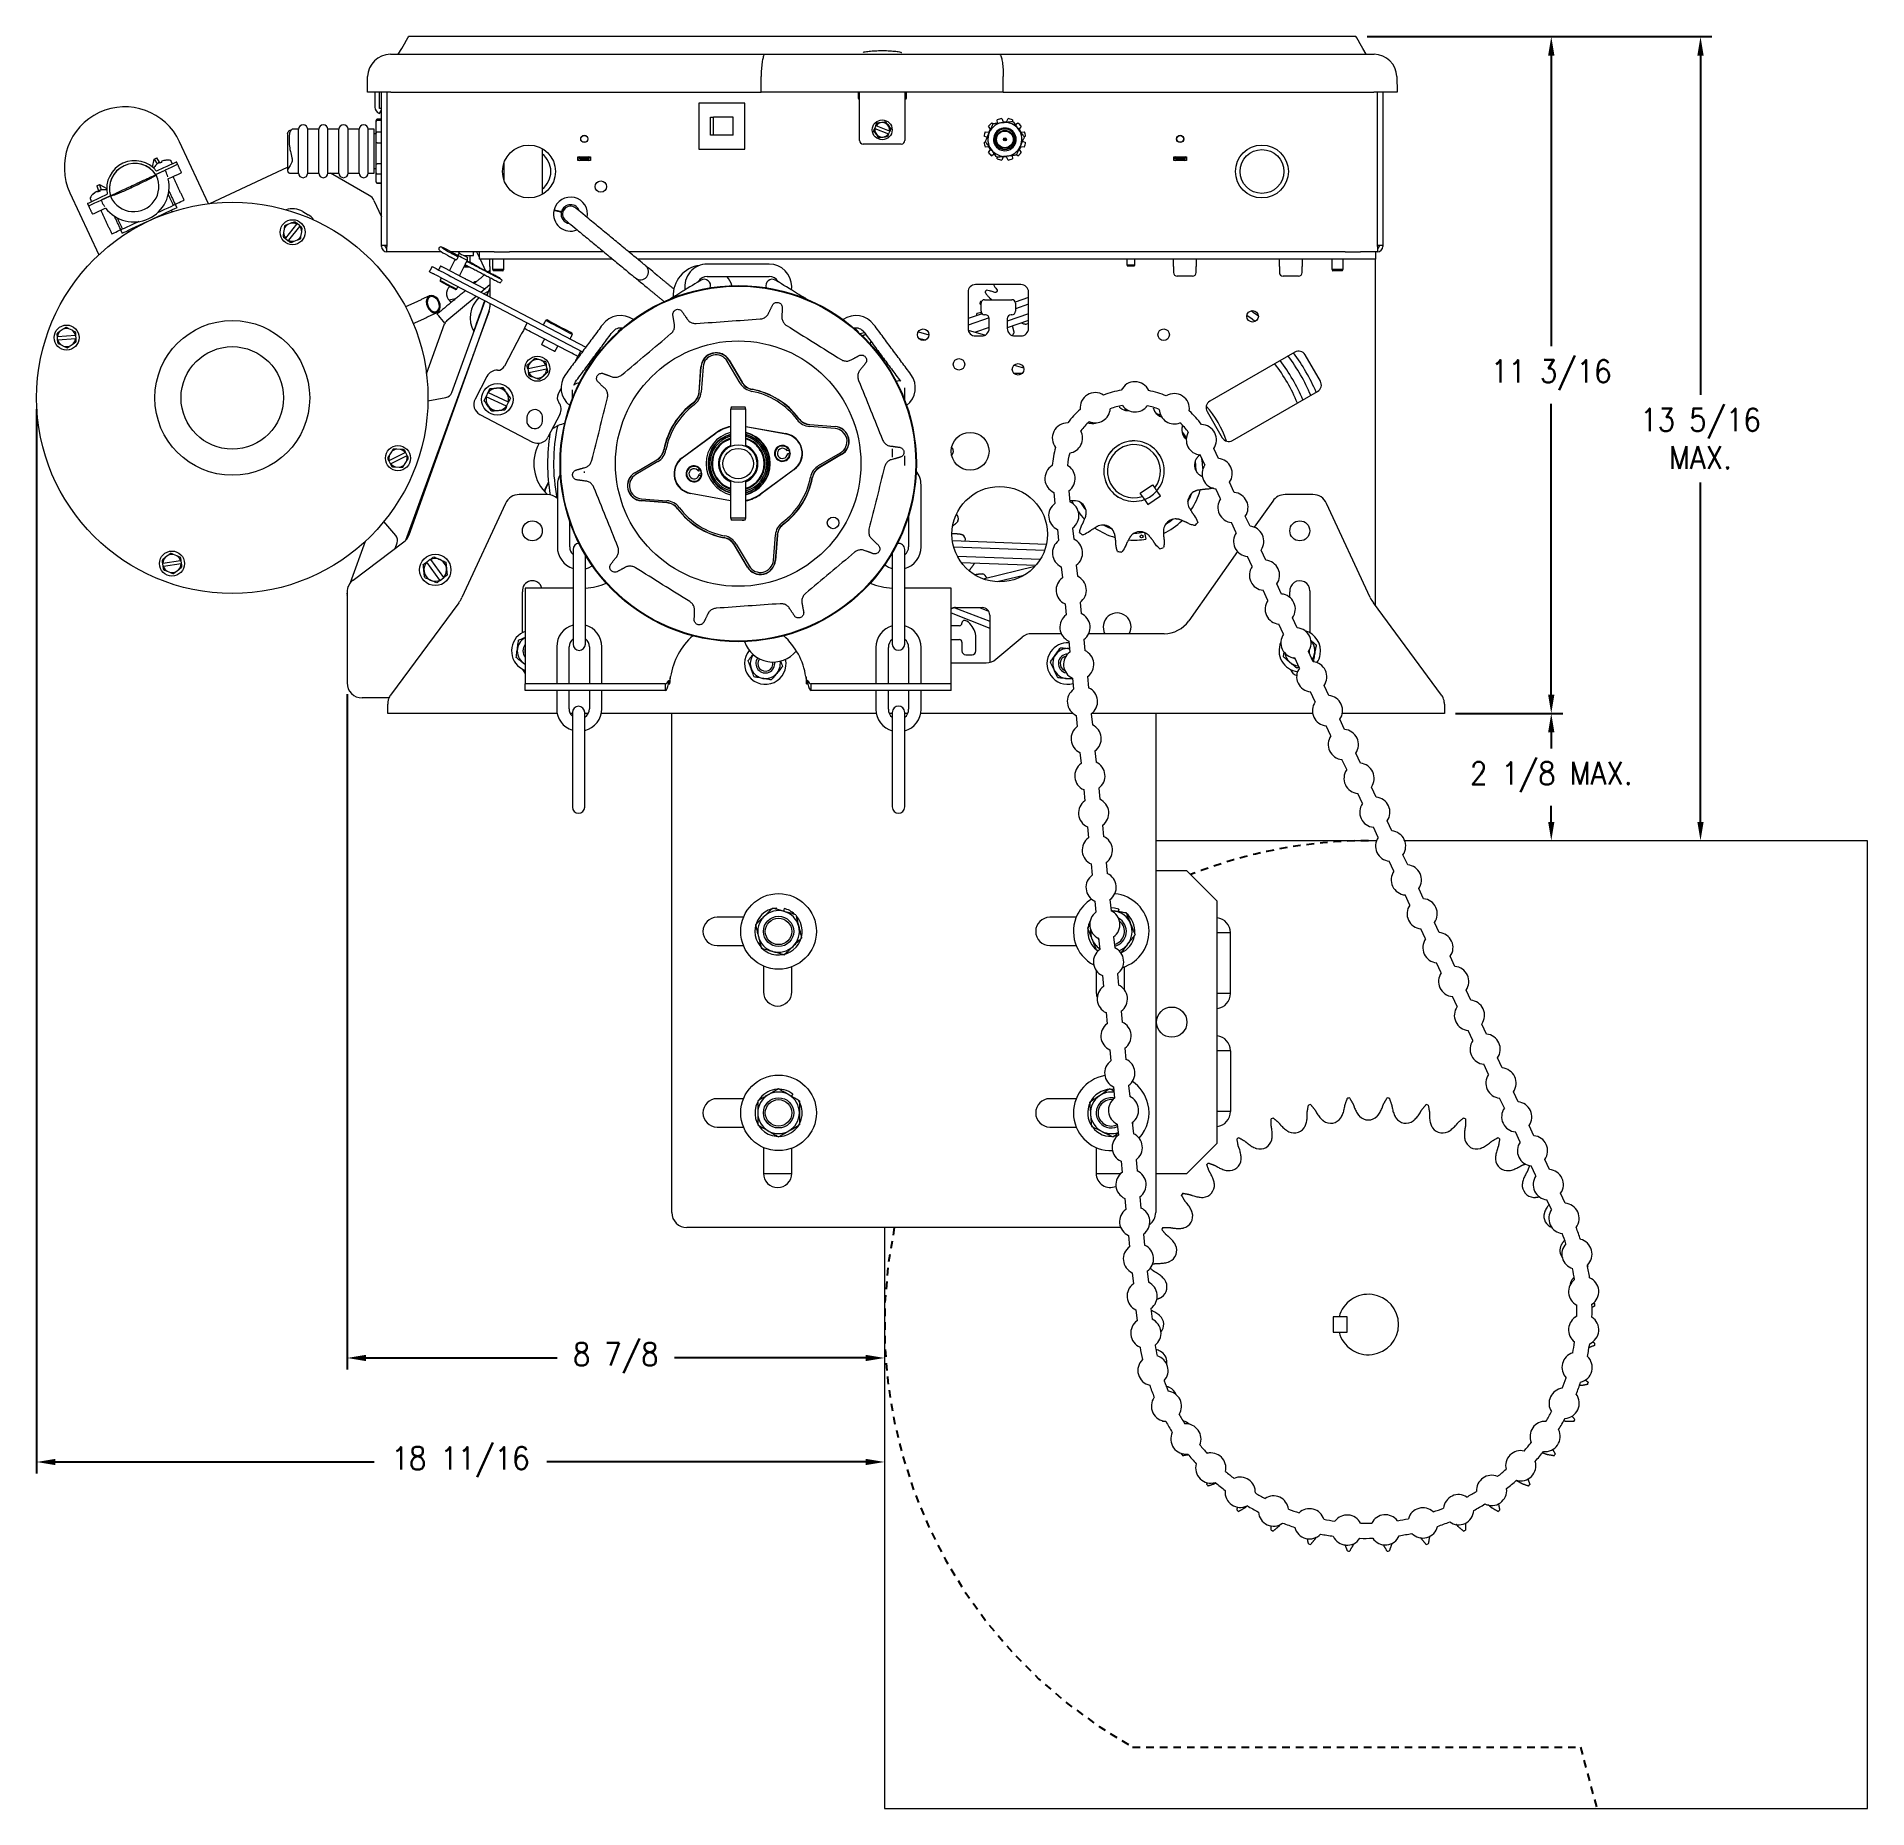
# Model space of a CAD drawing. Extents: x 19.7 to 49.9, y 8.2 to 37.5.
import ezdxf

# ---------------------------------------------------------------- set-up
doc = ezdxf.new("R2010")
doc.units = 0
doc.header["$LTSCALE"] = 0.5
doc.header["$MEASUREMENT"] = 0
doc.linetypes.add('HIDDEN', pattern=[0.375, 0.25, -0.125])
doc.layers.get('0').update_dxf_attribs({"linetype": 'CONTINUOUS'})
doc.layers.get('Defpoints').update_dxf_attribs({"linetype": 'CONTINUOUS'})
for name, color, linetype in [('DIM', 1, 'CONTINUOUS'), ('HID', 2, 'HIDDEN'), ('OBJ', 3, 'CONTINUOUS')]:
    doc.layers.add(name, color=color, linetype=linetype)
doc.styles.add('ROMANS', font='romans.shx', dxfattribs={"width": 0.9, "height": 0.375})
doc.dimstyles.new('GENIE', dxfattribs={"dimscale": 2, "dimtxt": 0.25, "dimasz": 0.156, "dimexe": 0.095, "dimexo": 0.0925, "dimgap": 0.095, "dimtad": 0, "dimtih": 1, "dimtoh": 1, "dimdec": 5, "dimzin": 4, "dimdsep": 46, "dimlunit": 5, "dimtxsty": 'ROMANS', "dimcen": 0.09, "dimadec": 0, "dimazin": 0, "dimtfac": 1, "dimtdec": 5, "dimtofl": 0, "dimtmove": 0, "dimatfit": 3, "dimfxl": 0, "dimfrac": 2, "dimtolj": 1, "dimtzin": 4, "dimarcsym": 0})
doc.dimstyles.new('GENIE1', dxfattribs={"dimscale": 2, "dimtxt": 0.25, "dimasz": 0.156, "dimexe": 0.095, "dimexo": 0.0925, "dimgap": 0.095, "dimtad": 0, "dimtih": 1, "dimtoh": 1, "dimdec": 5, "dimlfac": 1.333333, "dimzin": 4, "dimdsep": 46, "dimlunit": 5, "dimtxsty": 'ROMANS', "dimcen": 0.09, "dimadec": 0, "dimazin": 0, "dimtfac": 1, "dimtdec": 5, "dimtofl": 0, "dimtmove": 0, "dimatfit": 3, "dimfxl": 0, "dimfrac": 2, "dimtolj": 1, "dimtzin": 4, "dimarcsym": 0})

msp = doc.modelspace()

# ---------------------------------------------------------------- blocks, each defined once
blk = doc.blocks.new('*D27')
at = {"layer": 'Defpoints', "color": 0}
for p in [(42.944, 26.335), (44.71, 24.232), (49.936, 24.232)]:
    blk.add_point(p, dxfattribs=at)
at = {"layer": 'DIM', "color": 0, "lineweight": -2}
for p, q in [((44.71, 26.023), (44.71, 25.759)), ((44.71, 24.544), (44.71, 24.808))]:
    blk.add_line(p, q, dxfattribs=at)
at = {"layer": 'DIM', "color": 0}
for points in [[(44.658, 26.023), (44.762, 26.023), (44.71, 26.335)], [(44.658, 24.544), (44.762, 24.544), (44.71, 24.232)]]:
    blk.add_solid(points, dxfattribs=at)
at = {"layer": 'DIM', "color": 0, "insert": (44.71, 25.284), "char_height": 0.375, "attachment_point": 5, "style": 'ROMANS'}
blk.add_mtext('\\A1;2 1/8 MAX.', dxfattribs=at)
blk = doc.blocks.new('*D28')
at = {"layer": 'Defpoints', "color": 0}
for p in [(41.481, 37.527), (42.944, 26.335), (44.71, 26.335)]:
    blk.add_point(p, dxfattribs=at)
at = {"layer": 'DIM', "color": 0, "lineweight": -2}
for p, q in [((41.666, 37.527), (44.9, 37.527)), ((44.71, 37.215), (44.71, 32.407)), ((44.71, 26.647), (44.71, 31.456)), ((43.129, 26.335), (44.9, 26.335))]:
    blk.add_line(p, q, dxfattribs=at)
at = {"layer": 'DIM', "color": 0}
for points in [[(44.658, 37.215), (44.762, 37.215), (44.71, 37.527)], [(44.658, 26.647), (44.762, 26.647), (44.71, 26.335)]]:
    blk.add_solid(points, dxfattribs=at)
at = {"layer": 'DIM', "color": 0, "insert": (44.71, 31.931), "char_height": 0.375, "attachment_point": 5, "style": 'ROMANS'}
blk.add_mtext('\\A1;11 3/16', dxfattribs=at)
blk = doc.blocks.new('*D29')
at = {"layer": 'Defpoints', "color": 0}
for p in [(41.481, 37.527), (47.177, 24.232), (49.936, 24.232)]:
    blk.add_point(p, dxfattribs=at)
at = {"layer": 'DIM', "color": 0, "lineweight": -2}
for p, q in [((41.666, 37.527), (47.367, 37.527)), ((47.177, 37.215), (47.177, 31.606)), ((47.177, 24.544), (47.177, 30.154))]:
    blk.add_line(p, q, dxfattribs=at)
at = {"layer": 'DIM', "color": 0}
for points in [[(47.125, 37.215), (47.229, 37.215), (47.177, 37.527)], [(47.125, 24.544), (47.229, 24.544), (47.177, 24.232)]]:
    blk.add_solid(points, dxfattribs=at)
at = {"layer": 'DIM', "color": 0, "insert": (47.177, 30.88), "char_height": 0.375, "attachment_point": 5, "style": 'ROMANS'}
blk.add_mtext('\\A1;13 5/16\\PMAX.', dxfattribs=at)
blk = doc.blocks.new('*D30')
at = {"layer": 'Defpoints', "color": 0}
for p in [(24.803, 26.842), (33.686, 17.835), (33.686, 15.68)]:
    blk.add_point(p, dxfattribs=at)
at = {"layer": 'DIM', "color": 0, "lineweight": -2}
for p, q in [((24.803, 26.657), (24.803, 15.49)), ((25.115, 15.68), (28.275, 15.68)), ((33.374, 15.68), (30.214, 15.68))]:
    blk.add_line(p, q, dxfattribs=at)
at = {"layer": 'DIM', "color": 0}
for points in [[(25.115, 15.732), (25.115, 15.628), (24.803, 15.68)], [(33.374, 15.732), (33.374, 15.628), (33.686, 15.68)]]:
    blk.add_solid(points, dxfattribs=at)
at = {"layer": 'DIM', "color": 0, "insert": (29.244, 15.68), "char_height": 0.375, "attachment_point": 5, "style": 'ROMANS'}
blk.add_mtext('\\A1;8 7/8', dxfattribs=at)
blk = doc.blocks.new('*D35')
at = {"layer": 'Defpoints', "color": 0}
for p in [(19.67, 31.554), (33.686, 17.835), (33.686, 13.96)]:
    blk.add_point(p, dxfattribs=at)
at = {"layer": 'DIM', "color": 0, "lineweight": -2}
for p, q in [((19.67, 31.369), (19.67, 13.77)), ((19.982, 13.96), (25.251, 13.96)), ((33.374, 13.96), (28.106, 13.96))]:
    blk.add_line(p, q, dxfattribs=at)
at = {"layer": 'DIM', "color": 0}
for points in [[(19.982, 14.012), (19.982, 13.908), (19.67, 13.96)], [(33.374, 14.012), (33.374, 13.908), (33.686, 13.96)]]:
    blk.add_solid(points, dxfattribs=at)
at = {"layer": 'DIM', "color": 0, "insert": (26.678, 13.96), "char_height": 0.375, "attachment_point": 5, "style": 'ROMANS'}
blk.add_mtext('\\A1;18 11/16', dxfattribs=at)

# ---------------------------------------------------------------- dimensions: what is measured, and where the dimension line sits
at = {"layer": 'DIM'}
dim = msp.add_linear_dim(base=(44.7096599, 26.3350015), p1=(41.4807899, 37.5274913), p2=(42.9440646, 26.3350015), angle=90, dimstyle='GENIE', dxfattribs=at)
dim.commit()
dim.dimension.update_dxf_attribs({"geometry": '*D28', "text_midpoint": (44.7096599, 31.9312464)})
dim = msp.add_linear_dim(base=(47.1769534, 24.2324735), p1=(41.4807899, 37.5274913), p2=(49.9359645, 24.2324735), angle=90, text='<>\\PMAX.', dimstyle='GENIE', override={"dimdec": 4, "dimse1": 0, "dimse2": 1}, dxfattribs=at)
dim.commit()
dim.dimension.update_dxf_attribs({"geometry": '*D29', "text_midpoint": (47.1769534, 30.8799824)})
for base, p1, dimstyle, picture, middle in [((33.6859649, 13.9603013), (19.6704257, 31.5543494), 'GENIE1', '*D35', (26.6781953, 13.9603013)), ((33.6859649, 15.6796888), (24.8028148, 26.8424999), 'GENIE', '*D30', (29.2443899, 15.6796888))]:
    dim = msp.add_linear_dim(base=base, p1=p1, p2=(33.6859649, 17.834999), dimstyle=dimstyle, override={"dimse1": 0, "dimse2": 1}, dxfattribs=at)
    dim.commit()
    dim.dimension.update_dxf_attribs({"geometry": picture, "text_midpoint": middle})
dim = msp.add_linear_dim(base=(44.7096599, 24.2324735), p1=(42.9440646, 26.3350015), p2=(49.9359645, 24.2324735), angle=90, text='<> MAX.', dimstyle='GENIE', override={"dimdec": 4, "dimse1": 1, "dimse2": 1}, dxfattribs=at)
dim.commit()
dim.dimension.update_dxf_attribs({"geometry": '*D27', "text_midpoint": (44.7096599, 25.2837375), "dimtype": 160})

# ---------------------------------------------------------------- linework, layer by layer
at = {"color": 7, "linetype": 'Continuous', "lineweight": 15}
msp.add_line((45.5609647, 8.2324701), (46.9359646, 8.2324701), dxfattribs=at)
at = {"layer": 'DIM', "lineweight": 15}
for p, q in [((39.4067775, 22.7097247), (39.1859646, 22.7097247)), ((39.4067775, 21.7063063), (39.4067775, 22.7097247)), ((39.4067775, 21.7063063), (39.1859646, 21.7063063)), ((39.4067775, 20.7586389), (39.1859646, 20.7586389)), ((39.4067775, 20.7586389), (39.4067775, 19.7552205)), ((39.4067775, 19.7552205), (39.1859646, 19.7552205))]:
    msp.add_line(p, q, dxfattribs=at)
for centre, start, end in [((39.1567776, 22.709725), 0, 83.29551254), ((39.1567776, 21.706306), 276.70448746, 0), ((39.1567776, 20.7586392), 0, 83.29551254), ((39.1567776, 19.7552202), 276.70448746, 0)]:
    msp.add_arc(centre, 0.2499999, start, end, dxfattribs=at)
at = {"layer": 'HID'}
for p, q in [((37.7881827, 9.2462482), (45.1914341, 9.2462482)), ((45.1914341, 9.2462482), (45.4630752, 8.2324701))]:
    msp.add_line(p, q, dxfattribs=at)
for start, end in [(90, 111.56257057), (168.44457046, 240.84180296)]:
    msp.add_arc((41.6859647, 16.2324719), 8.0000016, start, end, dxfattribs=at)
at = {"layer": 'OBJ', "linetype": 'Continuous', "lineweight": 15}
for p, q in [((25.5181269, 37.2350812), (25.5246153, 37.2350812)), ((25.5246153, 37.2350812), (31.7138737, 37.2350812)), ((31.7138737, 37.2350812), (35.5853561, 37.2350812)), ((35.5853561, 37.2350812), (41.7746147, 37.2350812)), ((41.7746147, 37.2350812), (41.7811031, 37.2350812)), ((25.1387058, 36.6100773), (25.1431832, 36.8666307)), ((42.156046, 36.8666307), (42.160524, 36.6100773)), ((25.5246153, 36.6100773), (25.1387058, 36.6100773)), ((25.262315, 36.6100773), (25.262315, 36.362366)), ((25.3373136, 36.3373039), (25.3373136, 36.6100773)), ((25.3723137, 36.3373039), (25.3373136, 36.3373039)), ((25.3723137, 34.0773022), (25.3723137, 36.6100773)), ((25.3723137, 36.3473006), (25.3723137, 36.6100773)), ((25.3723137, 36.3373039), (25.3723137, 36.3473006)), ((25.4621149, 36.6100773), (25.4621149, 34.0572995)), ((25.5246153, 36.6100773), (31.6477442, 36.6100773)), ((31.3773151, 36.4273022), (30.6173148, 36.4273022)), ((30.6173148, 36.4273022), (30.6173148, 35.6673007)), ((31.3773151, 35.6673007), (31.3773151, 36.4273022)), ((35.6514856, 36.6100773), (31.6477442, 36.6100773)), ((33.2496143, 36.5910507), (33.2496143, 36.5110491)), ((33.2696147, 36.4910463), (33.2746142, 36.4910463)), ((33.2746142, 36.5410485), (33.2746142, 36.6100773)), ((33.2746142, 35.8110465), (33.2746142, 36.5410485)), ((34.0246143, 36.6100773), (34.0246143, 36.5410485)), ((34.0246143, 36.5410485), (34.0246143, 35.8110465)), ((34.0246143, 36.4910463), (34.029615, 36.4910463)), ((34.0496142, 36.5110491), (34.0496142, 36.5910507)), ((35.6514856, 36.6100773), (41.7746147, 36.6100773)), ((42.160524, 36.6100773), (41.7746147, 36.6100773)), ((41.8371148, 34.0572995), (41.8371148, 36.6100773)), ((41.9269145, 36.6100773), (41.9269145, 34.0773022)), ((25.2823154, 36.1265475), (25.2823154, 36.1425046)), ((25.2823154, 35.9332313), (25.2823154, 36.1265475)), ((25.3023158, 36.145039), (25.3723137, 36.145039)), ((25.3369381, 36.2582127), (25.3723137, 36.3087406)), ((25.3723137, 36.2573022), (25.3723137, 36.3087406)), ((25.3723137, 36.162498), (25.3723137, 36.2573022)), ((30.8098143, 35.8972996), (30.8098143, 36.1973034)), ((30.8098143, 36.1973034), (30.8598142, 36.1973034)), ((30.8598142, 35.8972996), (30.8598142, 36.1973034)), ((31.1848144, 36.1973034), (30.8598142, 36.1973034)), ((31.1848144, 35.8972996), (31.1848144, 36.1973034)), ((33.5436612, 36.0565801), (33.5250734, 36.0123318)), ((33.7695088, 35.9617195), (33.5483075, 36.0546277)), ((35.4388765, 35.998787), (35.4058288, 36.045166)), ((35.4603013, 36.0996362), (35.4833711, 36.083191)), ((35.555887, 36.0949993), (35.5504545, 36.1516847)), ((35.6248641, 36.1716217), (35.6485018, 36.1198173)), ((35.6485018, 36.1198173), (35.7053269, 36.1198173)), ((35.7053269, 36.1198173), (35.7289646, 36.1716217)), ((35.8033753, 36.1516847), (35.800672, 36.1234875)), ((35.8471542, 36.0665861), (35.8935285, 36.0996362)), ((35.9480011, 36.045166), (35.9149533, 35.998787)), ((22.5115231, 34.7652806), (22.0346226, 35.7879931)), ((24.0016909, 35.8273509), (24.0016909, 35.9950043)), ((24.0016909, 35.2699959), (24.0016909, 35.8273509)), ((24.1516904, 35.8273509), (24.1516904, 35.9950043)), ((24.1516904, 35.2699959), (24.1516904, 35.8273509)), ((24.3352305, 35.8273509), (24.3352305, 35.9950043)), ((24.3352305, 35.2699959), (24.3352305, 35.8273509)), ((24.4852324, 35.8273509), (24.4852324, 35.9950043)), ((24.4852324, 35.2699959), (24.4852324, 35.8273509)), ((24.6687724, 35.8273509), (24.6687724, 35.9950043)), ((24.6687724, 35.2699959), (24.6687724, 35.8273509)), ((24.818772, 35.8273509), (24.818772, 35.9950043)), ((24.818772, 35.2699959), (24.818772, 35.8273509)), ((25.0023144, 35.8273509), (25.0023144, 35.9950043)), ((25.0023144, 35.2699959), (25.0023144, 35.8273509)), ((25.1523139, 35.8273509), (25.1523139, 35.9950043)), ((25.1523139, 35.2699959), (25.1523139, 35.8273509)), ((25.2523136, 35.8273509), (25.2523136, 35.9950043)), ((25.2523136, 35.2699959), (25.2523136, 35.8273509)), ((25.2823154, 35.7699334), (25.2823154, 35.9332313)), ((25.2823154, 35.4261507), (25.2823154, 35.7699334)), ((25.3723137, 35.9478556), (25.3023158, 35.9478556)), ((25.3023158, 35.7719421), (25.3723137, 35.7719421)), ((30.8598142, 35.8972996), (30.8098143, 35.8972996)), ((31.1848144, 35.8972996), (30.8598142, 35.8972996)), ((33.9646143, 35.7510476), (33.3346143, 35.7510476)), ((33.5297198, 36.0103794), (33.7509211, 35.9174713)), ((33.7555674, 35.9155189), (33.7741551, 35.9597765)), ((35.3856477, 35.8569655), (35.3338409, 35.8806009)), ((35.3338409, 35.776504), (35.359614, 35.7882559)), ((35.3537791, 35.9550081), (35.4104646, 35.9495733)), ((35.4104646, 35.9495733), (35.4388765, 35.998787)), ((35.9149533, 35.998787), (35.9433653, 35.9495733)), ((35.9433653, 35.9495733), (36.0000507, 35.9550081)), ((35.968181, 35.8001393), (36.0199889, 35.776504)), ((36.0199889, 35.8806009), (35.9942158, 35.8688395)), ((21.5867524, 35.3706573), (21.6119294, 35.5026136)), ((21.6119294, 35.5026136), (21.6572454, 35.5237427)), ((21.6119294, 35.5026136), (21.6620912, 35.4213354)), ((21.703148, 35.4493636), (21.6572454, 35.5237427)), ((21.709498, 35.4362881), (21.7019677, 35.4490633)), ((21.7055205, 35.4507247), (21.7127645, 35.4379402)), ((21.7423651, 35.467536), (21.7422524, 35.4678551)), ((25.2823154, 35.2758906), (25.2823154, 35.4261507)), ((25.3723137, 35.421279), (25.3023158, 35.421279)), ((27.3973147, 35.1515281), (27.3973147, 35.4430746)), ((28.0273146, 35.6769032), (28.0273146, 34.9176996)), ((28.6196147, 35.4784995), (28.6196147, 35.5384984)), ((28.6196147, 35.5384984), (28.8296143, 35.5384984)), ((28.8296143, 35.4784995), (28.6196147, 35.4784995)), ((28.6496141, 35.5288021), (28.6496141, 35.5384984)), ((28.6496141, 35.5087993), (28.6496141, 35.5288021)), ((28.6496141, 35.5288021), (28.7996148, 35.5288021)), ((28.6496141, 35.5087993), (28.7996148, 35.5087993)), ((28.7996148, 35.5384984), (28.7996148, 35.5288021)), ((28.7996148, 35.5087993), (28.7996148, 35.5288021)), ((28.8296143, 35.5384984), (28.8296143, 35.4784995)), ((30.6173148, 35.6673007), (31.3773151, 35.6673007)), ((35.4104646, 35.7075221), (35.3537791, 35.7020873)), ((35.4058288, 35.6119388), (35.4388765, 35.6583084)), ((35.4388765, 35.6583084), (35.4104646, 35.7075221)), ((35.5066756, 35.5905093), (35.4603013, 35.5574686)), ((35.5504545, 35.5054108), (35.5531567, 35.5336174)), ((35.6769149, 35.6805546), (35.5929087, 35.6805546)), ((35.6485018, 35.5372875), (35.6248641, 35.4854737)), ((35.7053269, 35.5372875), (35.6485018, 35.5372875)), ((35.7609211, 35.6805546), (35.6769149, 35.6805546)), ((35.7289646, 35.4854737), (35.7053269, 35.5372875)), ((35.7979417, 35.5620962), (35.8033753, 35.5054108)), ((35.8935285, 35.5574686), (35.8704575, 35.5739045)), ((35.9433653, 35.7075221), (35.9149533, 35.6583084)), ((35.9149533, 35.6583084), (35.9480011, 35.6119388)), ((36.0000507, 35.7020873), (35.9433653, 35.7075221)), ((38.4696149, 35.5384984), (38.6796145, 35.5384984)), ((38.4696149, 35.4784995), (38.4696149, 35.5384984)), ((38.6796145, 35.4784995), (38.4696149, 35.4784995)), ((38.4996149, 35.5288021), (38.4996149, 35.5384984)), ((38.4996149, 35.5087993), (38.4996149, 35.5288021)), ((38.4996149, 35.5288021), (38.6496144, 35.5288021)), ((38.4996149, 35.5087993), (38.6496144, 35.5087993)), ((38.6496144, 35.5384984), (38.6496144, 35.5288021)), ((38.6496144, 35.5087993), (38.6496144, 35.5288021)), ((38.6796145, 35.5384984), (38.6796145, 35.4784995)), ((21.7895137, 35.3150983), (21.6397864, 35.2452811)), ((21.6417834, 35.2462103), (21.7958567, 35.3180551)), ((21.6417834, 35.2462103), (21.6523503, 35.2235512)), ((21.7704942, 35.3558829), (21.6543356, 35.3017131)), ((21.7958567, 35.3180551), (21.8064213, 35.2953959)), ((21.8470041, 35.1764025), (21.852453, 35.1789369)), ((22.5349121, 34.7689414), (23.8189956, 35.3677193)), ((25.1703361, 34.900785), (24.5308416, 35.2699959)), ((25.2823154, 35.1254241), (25.2823154, 35.2758906)), ((25.2823154, 35.1224955), (25.2823154, 35.1230681)), ((25.3023158, 35.2593985), (25.3723137, 35.2593985)), ((20.2220078, 34.9427523), (20.6989083, 33.9200398)), ((20.652236, 34.9595636), (20.6527945, 34.9586437)), ((20.6670058, 35.0619898), (20.7123217, 35.0831189)), ((20.6670058, 35.0619898), (20.694621, 34.9785808)), ((20.694621, 34.9785808), (20.6878556, 34.9761778)), ((20.6932435, 34.9624641), (20.6878556, 34.9761778)), ((20.6975074, 34.980674), (20.7022218, 34.9668382)), ((20.7422836, 34.9926231), (20.7123217, 35.0831189)), ((20.7123217, 35.0831189), (20.8295927, 35.0175819)), ((20.7228041, 34.8673313), (20.8389605, 34.9215011)), ((20.735476, 34.8235899), (20.8895493, 34.8954347)), ((20.735476, 34.8235899), (20.7460429, 34.8009308)), ((20.8915463, 34.8963733), (20.7418213, 34.8265467)), ((20.8895493, 34.8954347), (20.9001139, 34.8727755)), ((22.1081498, 34.8237214), (22.1084948, 34.8238809)), ((25.2467216, 34.8174324), (25.3723137, 34.5480945)), ((25.3723137, 35.1059188), (25.3023158, 35.1059188)), ((20.8056663, 34.6908171), (20.8111152, 34.6933514)), ((22.5324786, 34.7677775), (22.5348863, 34.768932)), ((22.5349121, 34.7689414), (22.5324809, 34.7677775)), ((22.5348863, 34.768932), (22.5349121, 34.7689414)), ((24.0712805, 34.6350703), (24.160502, 34.582346)), ((24.0713063, 34.6350797), (24.1605255, 34.5823554)), ((28.2530696, 34.6458367), (28.255415, 34.6556269)), ((28.2839619, 34.6384776), (28.2829892, 34.6387123)), ((28.2862921, 34.6482021), (28.2853194, 34.6484368)), ((23.76082, 34.3430639), (23.7525951, 34.2862095)), ((23.7878979, 34.1966711), (23.9698, 34.4275617)), ((23.8744913, 34.4409281), (23.8211428, 34.41963)), ((24.0169323, 34.3904378), (23.8350278, 34.1595379)), ((24.0226745, 34.3977218), (23.9755446, 34.434855)), ((24.0440102, 34.2440451), (24.0522351, 34.3008995)), ((23.7821533, 34.1893871), (23.8292856, 34.1522539)), ((23.9303389, 34.1461714), (23.9836874, 34.1674789)), ((25.3723137, 34.0773022), (25.4621149, 34.0773022)), ((25.3723137, 34.0572995), (25.3723137, 34.0773022)), ((25.4321155, 34.0572995), (25.4321155, 34.0773022)), ((25.4621149, 33.9674983), (25.4621149, 34.0572995)), ((26.3663385, 33.9674983), (25.4621149, 33.9674983)), ((27.2365206, 33.9674983), (26.5256108, 33.9674983)), ((26.7348219, 33.9073023), (26.8928141, 33.9073023)), ((26.9450351, 33.9674983), (26.9903147, 33.8703943)), ((26.9903147, 33.8479041), (26.9903147, 33.9674983)), ((27.2365206, 33.9674983), (27.4903143, 33.9674983)), ((29.0481709, 33.9674983), (27.4903143, 33.9674983)), ((41.3028146, 33.9674983), (29.4614118, 33.9674983)), ((41.3028146, 33.9674983), (41.5566086, 33.9674983)), ((41.8371148, 33.9674983), (41.5566086, 33.9674983)), ((41.8028145, 33.9674983), (41.8028145, 33.8479041)), ((41.8371148, 34.0773022), (41.9269145, 34.0773022)), ((41.8371148, 34.0572995), (41.8371148, 33.9674983)), ((41.8671148, 34.0773022), (41.8671148, 34.0572995)), ((41.9269145, 34.0773022), (41.9269145, 34.0572995)), ((26.1657208, 33.6409118), (26.1627406, 33.6424699)), ((26.1657208, 33.6409118), (26.2200338, 33.6124705)), ((26.2068116, 33.7266298), (26.2097919, 33.7250716)), ((26.2097919, 33.7250716), (26.2641048, 33.6966304)), ((26.4008787, 33.7096683), (26.7372636, 33.5335108)), ((26.8282675, 33.7172996), (26.7350754, 33.7172996)), ((26.7455484, 33.7373023), (26.7937789, 33.7373023)), ((27.4903143, 33.8479041), (26.9903147, 33.8479041)), ((27.0008053, 33.8479041), (27.0913093, 33.6538089)), ((27.162815, 33.727897), (27.162815, 33.8441965)), ((27.162815, 33.727897), (27.162815, 33.618675)), ((27.2059145, 33.6822971), (27.3959149, 33.6822971)), ((27.3785944, 33.6522977), (27.2232351, 33.6522977)), ((29.1931217, 33.8479041), (27.4903143, 33.8479041)), ((41.3028146, 33.8479041), (29.6063625, 33.8479041)), ((37.6923146, 33.7543014), (37.8273144, 33.7543014)), ((37.8157678, 33.7342986), (37.7038618, 33.7342986)), ((38.4653146, 33.727897), (38.4653146, 33.8479041)), ((38.4653146, 33.727897), (38.4653146, 33.6274984)), ((38.8403147, 33.8479041), (38.8403147, 33.727897)), ((38.8403147, 33.6274984), (38.8403147, 33.727897)), ((40.2153146, 33.727897), (40.2153146, 33.8479041)), ((40.2153146, 33.727897), (40.2153146, 33.6274984)), ((40.5903147, 33.8479041), (40.5903147, 33.727897)), ((40.5903147, 33.6274984), (40.5903147, 33.727897)), ((41.0809146, 33.6822971), (41.2709147, 33.6822971)), ((41.2535941, 33.6522977), (41.0982351, 33.6522977)), ((41.8028145, 33.8479041), (41.3028146, 33.8479041)), ((41.8028145, 33.727897), (41.8028145, 33.8479041)), ((41.8028145, 28.1193111), (41.8028145, 33.727897)), ((26.4747345, 33.4790875), (28.6931889, 32.3173789)), ((26.5188056, 33.5632474), (28.7505184, 32.3945927)), ((26.7532642, 33.525138), (26.7121006, 33.5466895)), ((26.7924308, 33.5046283), (27.0775487, 33.3553163)), ((26.8830779, 33.4571605), (26.9119275, 33.4706114)), ((27.0154237, 33.3031928), (27.162815, 33.4268701)), ((27.1363813, 33.3109649), (27.0631156, 33.2754461)), ((27.162815, 33.5440519), (27.162815, 33.2260071)), ((32.1493384, 33.3378667), (32.1535084, 33.3934445)), ((35.0678141, 33.3024982), (35.0678141, 32.7025)), ((35.942815, 33.427499), (35.1928149, 33.427499)), ((36.0678146, 32.7025), (36.0678146, 33.3024982)), ((38.7803146, 33.5674995), (38.5253147, 33.5674995)), ((40.5303146, 33.5674995), (40.2753147, 33.5674995)), ((26.4527653, 32.8310677), (26.9367327, 33.2371584)), ((26.598, 33.1935109), (26.4872902, 33.1704011)), ((26.5360205, 33.1422884), (26.5279786, 33.1406082)), ((26.5337947, 31.6407535), (27.0648944, 33.0999363)), ((27.1524276, 32.9895785), (26.9553451, 32.4480961)), ((27.0648944, 33.0999363), (27.0863274, 33.1588275)), ((27.162815, 33.1187751), (27.162815, 33.0608882)), ((35.2828144, 32.9875041), (35.2828144, 33.1174985)), ((35.3428145, 33.1774974), (35.7928143, 33.1774974)), ((36.0678146, 33.2124248), (35.8496898, 33.1366095)), ((35.8528143, 33.1174985), (35.8528143, 32.9875041)), ((36.0678146, 33.1033811), (35.8528143, 33.0286547)), ((20.1073768, 32.6893119), (20.0598292, 32.6570784)), ((20.2562899, 32.6712897), (20.2045981, 32.6963424)), ((25.828118, 29.2882005), (27.1481942, 32.9766438)), ((26.1156634, 31.9538469), (26.415652, 32.7780618)), ((27.7331962, 32.7015613), (27.7819066, 32.7945821)), ((28.1605979, 32.8163871), (28.1115567, 32.8420687)), ((35.2999273, 32.9455368), (35.0678141, 32.8648687)), ((35.4166397, 32.8770618), (35.0678141, 32.755825)), ((35.4178142, 32.7186636), (35.1915477, 32.6400231)), ((35.355315, 32.9274958), (35.3428145, 32.9274958)), ((35.4178142, 32.7025), (35.4178142, 32.8650001)), ((36.0678146, 32.9445793), (35.7178145, 32.8229295)), ((35.7178145, 32.8650001), (35.7178145, 32.7025)), ((36.0678146, 32.8355357), (35.7178145, 32.7138859)), ((35.7928143, 32.9274958), (35.7803149, 32.9274958)), ((20.0082149, 32.56999), (20.0125421, 32.5101413)), ((20.01747, 32.5706564), (20.3106451, 32.5918606)), ((20.3149723, 32.5320213), (20.0217996, 32.5108171)), ((20.0761524, 32.431388), (20.1278442, 32.4063259)), ((20.2250655, 32.4133658), (20.2726131, 32.4455993)), ((20.3242298, 32.5326878), (20.3199002, 32.5925271)), ((27.6775281, 32.5952586), (27.4066038, 32.0778903)), ((28.4525363, 32.3248694), (27.8997431, 32.6143508)), ((34.2472564, 32.6488558), (34.4228144, 32.5988912)), ((34.249914, 32.54413), (34.3654086, 32.5112583)), ((34.3647034, 32.5114554), (34.3481502, 32.5057014)), ((35.0710314, 32.6743309), (35.3543447, 32.593691)), ((35.1928149, 32.5774992), (35.2928146, 32.5774992)), ((35.8428141, 32.5774992), (35.942815, 32.5774992)), ((25.7727607, 29.1989718), (26.8698394, 32.2131693)), ((28.0903841, 32.0946265), (27.7953927, 32.0351908)), ((28.1079123, 32.0369555), (28.0960594, 32.0957716)), ((28.6677924, 32.3306797), (28.6190832, 32.2376589)), ((28.8770363, 32.221101), (28.895779, 32.211292)), ((28.9343648, 32.2983242), (28.9540918, 32.2879896)), ((31.3028304, 31.7969553), (31.0886737, 32.1602291)), ((31.114976, 32.1757357), (31.3291339, 31.8124618)), ((31.1182754, 32.1776881), (31.3324333, 31.8144049)), ((33.5696162, 32.3441587), (33.5455232, 32.3357859)), ((33.6640367, 32.1812269), (33.6738727, 32.2037452)), ((35.8297621, 32.0944857), (35.9871659, 32.0496836)), ((40.4718065, 32.3112589), (39.064515, 31.4987584)), ((40.8925595, 31.8324928), (40.6425591, 32.2655088)), ((27.1157038, 31.9103824), (26.9189311, 31.5346197)), ((27.7897174, 32.0340456), (27.8015703, 31.9752295)), ((27.8072456, 31.9763652), (28.1022358, 32.0358103)), ((30.6207362, 31.649835), (30.6536772, 32.0702496)), ((30.6245554, 31.6495394), (30.6574963, 32.0699492)), ((30.6879357, 32.067565), (30.6549948, 31.6471505)), ((35.9627497, 31.9588124), (35.8276361, 31.9589344)), ((26.140092, 31.507868), (26.4380401, 31.5604046)), ((27.1319074, 31.6425933), (27.1002982, 31.5745783)), ((27.4360131, 31.4185596), (27.1046535, 31.5725555)), ((27.1362627, 31.6405658), (27.4676212, 31.4865699)), ((27.4403685, 31.4165321), (27.4719765, 31.4845471)), ((28.2924908, 31.6139831), (28.3411577, 31.7069194)), ((28.5241076, 31.6846732), (28.5241076, 31.5345259)), ((34.0215085, 31.5147672), (34.0215085, 31.7218675)), ((39.439515, 30.8492414), (40.8468059, 31.6617419)), ((26.9982639, 31.2808588), (27.869976, 30.8243764)), ((27.7772204, 31.2373287), (27.7743023, 31.1824079)), ((28.0319387, 31.1687176), (28.0348567, 31.2236384)), ((28.3205097, 31.279479), (28.1237357, 30.9037116)), ((31.3940091, 31.3649999), (31.1440087, 31.3649999)), ((31.1550085, 31.4050007), (31.383008, 31.4050007)), ((31.1850092, 31.4050007), (31.3339727, 31.4050007)), ((31.3339727, 31.4050007), (31.3627389, 31.4050007)), ((31.3527247, 31.4050007), (31.3530086, 31.4050007)), ((39.018762, 31.3280075), (39.2687618, 30.8949915)), ((30.3421232, 30.5656031), (30.8973815, 30.973449)), ((30.9011538, 30.9683146), (30.3458954, 30.5604686)), ((31.3940091, 31.08284), (32.0587382, 30.9625419)), ((32.0576036, 30.9562716), (31.3940091, 31.076368)), ((32.8690762, 31.0485744), (32.4486605, 31.0815118)), ((32.4510458, 31.1119524), (32.8714616, 31.079015)), ((32.451345, 31.1157727), (32.8717608, 31.0828306)), ((37.1648938, 31.135752), (37.1716686, 31.1412291)), ((25.5002244, 30.5167742), (25.7615767, 30.651293)), ((25.5363744, 30.6611911), (25.5052837, 30.6128832)), ((25.7890347, 30.5979445), (25.5276824, 30.4634257)), ((25.6804205, 30.703027), (25.6230428, 30.7058007)), ((25.7972855, 30.6021919), (25.7698274, 30.6555404)), ((31.0929822, 30.7263103), (31.1440087, 30.7544559)), ((31.1020202, 30.7468998), (31.1440087, 30.768043)), ((32.0982966, 30.7092033), (32.0554763, 30.6993005)), ((32.1203738, 30.6900266), (32.0722266, 30.6788895)), ((32.1202213, 30.6143897), (32.077401, 30.6044869)), ((32.1316389, 30.6413104), (32.0834917, 30.6301779)), ((32.5984629, 30.4336797), (32.9617415, 30.647834)), ((32.9772469, 30.6215329), (32.6139683, 30.4073739)), ((32.9791923, 30.6182335), (32.6159137, 30.4040745)), ((38.2395621, 30.6004882), (38.2251179, 30.6238889)), ((38.9819004, 30.4450234), (38.9040218, 30.6122684)), ((39.2085335, 30.5505564), (39.130655, 30.7178014)), ((25.4919736, 30.5125268), (25.5194316, 30.4591783)), ((25.6088386, 30.4116917), (25.6662186, 30.4089227)), ((25.7528871, 30.4535323), (25.7839753, 30.5018355)), ((28.7291077, 30.3136585), (28.7291077, 30.3375003)), ((29.5588255, 30.3167654), (29.9221029, 30.5309244)), ((29.5607708, 30.313466), (29.9240483, 30.5276251)), ((29.9395548, 30.5013239), (29.5762763, 30.2871649)), ((30.6368588, 30.3712685), (30.5940397, 30.3613657)), ((30.658936, 30.3520917), (30.61079, 30.3409546)), ((30.6587834, 30.2764548), (30.6159631, 30.266552)), ((30.670201, 30.3033755), (30.6220538, 30.292243)), ((31.636864, 29.966689), (32.1921223, 30.374535)), ((32.1958934, 30.3694005), (31.640635, 29.9615546)), ((33.6950898, 30.4124285), (33.6823605, 30.4024131)), ((28.0682131, 30.0042681), (28.0794535, 30.0431332)), ((28.7291077, 30.1752818), (28.7291077, 30.1847623)), ((31.1440087, 29.8521589), (30.4792784, 29.9724571)), ((30.480413, 29.9787273), (31.1440087, 29.8586357)), ((36.4862386, 29.9917324), (36.5046803, 29.8081688)), ((36.7349865, 30.0167194), (36.7534282, 29.8331559)), ((37.9144551, 29.9759911), (38.1196986, 30.1187325)), ((37.9497691, 29.9252145), (37.9144551, 29.9759911)), ((38.1196986, 30.1187325), (38.1550126, 30.0679559)), ((38.2473095, 29.9352441), (38.190854, 30.016419)), ((39.2425692, 29.8852372), (39.1646901, 30.0524822)), ((39.4692024, 29.9907749), (39.3913238, 30.1580153)), ((27.4219415, 29.8100555), (26.7000095, 28.25115)), ((28.1089226, 29.9549981), (27.6487958, 29.9549981)), ((30.0866727, 29.8192262), (29.6662558, 29.8521683)), ((30.0869719, 29.8230465), (29.666555, 29.8559887)), ((29.6689404, 29.8864246), (30.0893561, 29.8534871)), ((36.7833543, 29.8506993), (36.8105536, 29.7974541)), ((37.9856105, 29.8736776), (38.0420659, 29.7925027)), ((38.0420659, 29.7925027), (38.2473095, 29.9352441)), ((40.1044183, 29.8483949), (39.80041, 29.4142244)), ((40.7693334, 29.9549981), (40.3092066, 29.9549981)), ((41.7181193, 28.25115), (40.996188, 29.8100555)), ((25.6076723, 29.2789922), (25.4132016, 29.5107511)), ((31.1440087, 29.569999), (31.3940091, 29.569999)), ((31.383008, 29.5299982), (31.1550085, 29.5299982)), ((31.3339727, 29.5299982), (31.3627389, 29.5299982)), ((36.5479646, 29.3773258), (36.5664063, 29.1937623)), ((36.7967125, 29.4023128), (36.8151542, 29.2187493)), ((39.5032374, 29.3254557), (39.4253589, 29.4927007)), ((39.7298706, 29.4309888), (39.6519921, 29.5982338)), ((24.8584842, 28.4997765), (25.107817, 29.1848169)), ((24.9028145, 28.5424994), (25.7427402, 29.1724454)), ((25.5951014, 29.0617169), (25.6293787, 29.1558875)), ((31.4197412, 28.7573155), (31.2055833, 29.1205941)), ((31.4230417, 28.7592632), (31.2088839, 29.1225418)), ((31.2351862, 29.1380437), (31.449344, 28.7747698)), ((31.850082, 28.8674339), (31.8830218, 29.2878485)), ((31.9134624, 29.2854643), (31.8805214, 28.865045)), ((31.9172815, 29.2851639), (31.8843406, 28.8647493)), ((34.8099067, 29.1950248), (36.3637018, 29.1370205)), ((34.8311027, 29.0911578), (36.3348205, 29.0350262)), ((37.9862077, 29.3282482), (38.0092417, 29.2197255)), ((38.0874986, 29.236335), (38.0855345, 29.2455902)), ((21.7494566, 28.8213881), (21.7584489, 28.7620651)), ((21.758632, 28.8227773), (22.0492492, 28.8668332)), ((22.0582415, 28.8075101), (21.7676243, 28.7634543)), ((21.8389879, 28.9480973), (21.7941061, 28.9122453)), ((21.9888537, 28.9417661), (21.9353621, 28.9627075)), ((22.0674192, 28.808904), (22.0584246, 28.8682271)), ((26.1791248, 28.8837149), (26.1187235, 28.8392555)), ((26.3381824, 28.5411196), (26.1215723, 28.8353882)), ((26.1819713, 28.8798476), (26.3985825, 28.5855837)), ((28.5384925, 29.0455767), (28.5384925, 28.775577)), ((28.7434914, 28.775577), (28.7434914, 28.9526451)), ((33.8165085, 28.9582629), (33.8041569, 28.9688181)), ((33.8165085, 28.9899097), (33.8165085, 28.7765485)), ((34.0215085, 28.7765485), (34.0215085, 29.0465482)), ((34.8905971, 28.9388328), (36.2641339, 28.8875587)), ((34.9560061, 28.8333185), (36.1910408, 28.7872164)), ((36.1732861, 28.7671855), (35.3209696, 28.5594468)), ((36.6096906, 28.7629146), (36.6281323, 28.579351)), ((36.8584385, 28.7879063), (36.8768796, 28.6043428)), ((39.5213066, 29.0156242), (38.7178799, 27.8682113)), ((39.7639057, 28.7656695), (39.6860272, 28.9329145)), ((39.9905388, 28.8712026), (39.9126603, 29.0384476)), ((21.8280198, 28.6885214), (21.8815114, 28.66758)), ((21.9778855, 28.6821902), (22.0227697, 28.7180468)), ((26.3410288, 28.5372523), (26.4014302, 28.5817165)), ((35.9907169, 28.6197602), (35.5508992, 28.512561)), ((40.2512071, 28.3114211), (40.1733286, 28.4786661)), ((24.8028148, 28.2925964), (24.8021883, 28.2961445)), ((24.8028148, 28.3425), (24.8028148, 26.8424999)), ((26.6484128, 28.1640991), (25.5230079, 26.6412286)), ((27.7008149, 27.672051), (27.7008149, 28.3463344)), ((27.7490091, 28.4075019), (27.7490091, 26.9454986)), ((28.5384925, 28.4075019), (27.7490091, 28.4075019)), ((34.7890087, 28.4075019), (34.0215085, 28.4075019)), ((34.7890087, 26.9454986), (34.7890087, 28.4075019)), ((36.6714167, 28.148508), (36.6898577, 27.9649445)), ((36.9201646, 28.1734997), (36.9386056, 27.9899362)), ((40.0245739, 28.205888), (39.9466954, 28.3731284)), ((40.3883148, 28.2552801), (40.3883148, 28.3463344)), ((40.7183145, 28.3645021), (40.7183145, 27.6715019)), ((42.895121, 26.6412286), (41.7697161, 28.1640991)), ((34.7890087, 27.9989051), (35.4278144, 27.7491475)), ((34.8626791, 28.0875001), (34.8054187, 28.0735423)), ((34.8519538, 28.0848859), (35.4278144, 27.8597399)), ((34.8628152, 28.0875001), (35.3028148, 28.0875001)), ((35.0183728, 27.8732003), (35.0113012, 27.8738198)), ((35.2572067, 28.0875001), (35.4092431, 28.0280597)), ((35.4278144, 27.9624993), (35.4278144, 27.2024978)), ((40.5118759, 27.7516349), (40.4339974, 27.9188799)), ((28.5384925, 27.7515786), (28.5384925, 27.481579)), ((28.7434914, 27.481579), (28.7434914, 27.7515786)), ((33.8165085, 27.7525454), (33.8165085, 27.4825458)), ((34.0215085, 27.4825458), (34.0215085, 27.7525454)), ((34.8003148, 27.787501), (34.7890087, 27.7885288)), ((34.7890087, 27.5564696), (34.8003148, 27.5575022)), ((34.9278148, 27.787501), (34.8003148, 27.787501)), ((34.8003148, 27.5575022), (34.9278148, 27.5575022)), ((34.9678144, 27.8339691), (34.9678144, 27.8275018)), ((35.1978144, 27.370001), (35.1978144, 27.5978127)), ((35.5287692, 27.2334875), (35.9614015, 27.5965127)), ((36.6099388, 27.6550003), (36.1220988, 27.6550003)), ((36.98189, 27.5590932), (37.0003316, 27.3755296)), ((38.3083039, 27.6550003), (37.0618095, 27.6550003)), ((40.2852422, 27.6461019), (40.2073636, 27.8133469)), ((34.9678144, 27.5175013), (34.9678144, 27.370001)), ((35.0303148, 27.3075006), (35.1353152, 27.3075006)), ((36.7331427, 27.5341015), (36.7515837, 27.3505379)), ((40.4772688, 27.2337269), (40.4459582, 27.2564987)), ((40.545911, 27.0863204), (40.4680325, 27.2535607)), ((40.7725442, 27.1918535), (40.6946656, 27.3590938)), ((27.7490091, 26.9454986), (27.7490091, 26.8255008)), ((34.7890087, 27.1749999), (35.3680725, 27.1749999)), ((34.7890087, 26.8255008), (34.7890087, 26.9454986)), ((35.4278144, 27.2024978), (35.4260932, 27.1818239)), ((37.043616, 26.9446866), (37.0620576, 26.7611231)), ((27.7490091, 26.7174991), (27.7490091, 26.8255008)), ((28.6890083, 26.8255008), (27.7490091, 26.8255008)), ((28.6890083, 26.7174991), (27.7490091, 26.7174991)), ((29.7805043, 26.8255008), (28.6890083, 26.8255008)), ((29.7805043, 26.7174991), (28.6890083, 26.7174991)), ((30.0657278, 26.8255008), (29.7805043, 26.8255008)), ((30.0657278, 26.7174991), (29.7805043, 26.7174991)), ((30.0657278, 26.7174991), (30.0657278, 26.8255008)), ((30.1176742, 26.8823411), (30.1400283, 26.8823411)), ((30.1176742, 26.8255008), (30.1176742, 26.8823411)), ((30.1176742, 26.8255008), (30.1400283, 26.8255008)), ((30.1400283, 26.8255008), (30.1400283, 26.8823411)), ((32.3979883, 26.8823411), (32.4203436, 26.8823411)), ((32.3979883, 26.8255008), (32.3979883, 26.8823411)), ((32.3979883, 26.8255008), (32.4203436, 26.8255008)), ((32.4203436, 26.8255008), (32.4203436, 26.8823411)), ((32.47229, 26.7174991), (32.47229, 26.8255008)), ((32.7575123, 26.8255008), (32.47229, 26.8255008)), ((32.7575123, 26.7174991), (32.47229, 26.7174991)), ((33.8490082, 26.8255008), (32.7575123, 26.8255008)), ((33.8490082, 26.7174991), (32.7575123, 26.7174991)), ((34.7890087, 26.8255008), (33.8490082, 26.8255008)), ((34.7890087, 26.7174991), (33.8490082, 26.7174991)), ((34.7890087, 26.7174991), (34.7890087, 26.8255008)), ((36.7948681, 26.9196949), (36.8133097, 26.7361314)), ((40.8065792, 26.5265342), (40.7287007, 26.6937792)), ((41.0332124, 26.6320673), (40.9553339, 26.7993123)), ((25.4948717, 26.5924983), (25.0528141, 26.5924983)), ((25.474064, 26.3350015), (25.474064, 26.4926487)), ((28.2769912, 26.3350015), (25.474064, 26.3350015)), ((28.5274809, 26.3350015), (28.4934711, 26.3350015)), ((28.5274809, 26.3531833), (28.5274809, 26.0831836)), ((28.732481, 26.0831836), (28.732481, 26.3531833)), ((28.7883533, 26.3350015), (28.732481, 26.3350015)), ((33.5530982, 26.3350015), (29.0048332, 26.3350015)), ((30.1707141, 25.7150006), (30.1707141, 26.3350015)), ((33.8165085, 26.3350015), (33.7667233, 26.3350015)), ((33.8165085, 26.3542346), (33.8165085, 26.0842349)), ((34.0215085, 26.0842349), (34.0215085, 26.3542346)), ((34.0712937, 26.3350015), (34.0215085, 26.3350015)), ((36.8069621, 26.3350015), (34.2849188, 26.3350015)), ((40.7659483, 26.3350015), (37.1116902, 26.3350015)), ((38.1707146, 26.3350015), (38.1707146, 25.7150006)), ((42.9440646, 26.3350015), (41.2566333, 26.3350015)), ((42.9440646, 26.4926487), (42.9440646, 26.3350015)), ((36.8565941, 26.3052883), (36.8750357, 26.1217248)), ((37.105342, 26.3302801), (37.1237836, 26.1467165)), ((41.0672475, 25.966748), (40.989369, 26.133993)), ((41.2938809, 26.0722858), (41.2160021, 26.2395261)), ((30.1707141, 18.0850006), (30.1707141, 25.7150006)), ((36.9183201, 25.6908818), (36.9367617, 25.5073183)), ((37.167068, 25.7158688), (37.1855096, 25.53231)), ((38.1707146, 25.7150006), (38.1707146, 18.0850006)), ((41.327916, 25.4069666), (41.2500375, 25.5742116)), ((41.5545492, 25.5124996), (41.4766707, 25.6797446)), ((28.5274809, 25.0591805), (28.5274809, 24.7891809)), ((28.732481, 24.7891809), (28.732481, 25.0591805)), ((33.8165085, 25.0602365), (33.8165085, 24.7902368)), ((34.0215085, 24.7902368), (34.0215085, 25.0602365)), ((36.9800461, 25.0764752), (36.9984878, 24.8929117)), ((37.228794, 25.1014623), (37.2472357, 24.9178987)), ((41.5885842, 24.8471804), (41.5107057, 25.0144254)), ((41.8152177, 24.9527182), (41.7373389, 25.1199585)), ((42.075886, 24.392932), (41.9980074, 24.560177)), ((37.0417721, 24.4620687), (37.0602138, 24.2785051)), ((37.29052, 24.4870557), (37.3089617, 24.3034922)), ((41.820182, 24.2324735), (38.1707146, 24.2324735)), ((41.8492528, 24.2873989), (41.7713743, 24.4546439)), ((49.9359645, 24.2324735), (42.2877464, 24.2324735)), ((49.9359645, 8.2324701), (49.9359645, 24.2324735)), ((42.3365542, 23.8331458), (42.2586757, 24.0003908)), ((37.1034981, 23.8476574), (37.1219398, 23.6640939)), ((37.352246, 23.8726491), (37.3706877, 23.6890856)), ((38.6859645, 23.7324703), (38.1707146, 23.7324703)), ((39.1859647, 23.2324718), (38.6859645, 23.7324703)), ((42.109921, 23.7276127), (42.0320425, 23.8948577)), ((42.3705896, 23.1678313), (42.292711, 23.3350716)), ((42.5972227, 23.2733643), (42.5193442, 23.4406093)), ((31.8608836, 23.1151774), (31.9011261, 23.1209125)), ((31.9030562, 23.0993892), (31.9011261, 23.1209125)), ((32.0286718, 23.1112913), (32.0177377, 23.066616)), ((37.1652241, 23.2332509), (37.1836658, 23.0496873)), ((37.413972, 23.2582426), (37.4324137, 23.0746791)), ((37.5633609, 23.1010788), (37.550269, 23.0631993)), ((39.1859647, 19.2324698), (39.1859647, 23.2324718)), ((31.356423, 22.9664708), (30.9207142, 22.9664708)), ((36.8564228, 22.9664708), (36.4207146, 22.9664708)), ((42.6312578, 22.6080451), (42.5533793, 22.7752901)), ((42.857891, 22.7135782), (42.7800125, 22.8808232)), ((30.9207142, 22.4984711), (31.356423, 22.4984711)), ((36.4207146, 22.4984711), (36.8564228, 22.4984711)), ((37.2088968, 22.6278742), (37.2297309, 22.5911634)), ((37.2269501, 22.6188443), (37.2453918, 22.4352808)), ((37.475698, 22.643836), (37.4941397, 22.4602725)), ((31.6867148, 22.1593254), (31.6867148, 21.7324716)), ((32.1547145, 21.7324716), (32.1547145, 22.1470055)), ((37.6547149, 21.7658174), (37.6547149, 22.1470055)), ((42.8919263, 22.0482636), (42.8140475, 22.2155039)), ((43.1185595, 22.1537967), (43.040681, 22.321037)), ((37.1867146, 22.0888229), (37.1867146, 21.7324716)), ((37.2886761, 22.0044378), (37.3071178, 21.8208742)), ((37.537424, 22.0294295), (37.5558651, 21.8458659)), ((43.1525946, 21.4884774), (43.0747161, 21.6557224)), ((43.3792279, 21.5940105), (43.3013492, 21.7612555)), ((37.3504021, 21.3900312), (37.3688432, 21.2064677)), ((37.59915, 21.4150229), (37.6175911, 21.2314594)), ((43.6398963, 21.034229), (43.5620176, 21.2014693)), ((43.413263, 20.9286913), (43.3353843, 21.0959363)), ((37.4121281, 20.7756247), (37.4305692, 20.5920611)), ((37.6608755, 20.8006117), (37.6793171, 20.6170481)), ((43.9005647, 20.4744429), (43.822686, 20.6416879)), ((43.6739314, 20.3689098), (43.5960528, 20.5361548)), ((32.1714062, 20.0433839), (32.145105, 20.0086537)), ((37.4738536, 20.1612181), (37.4922952, 19.9776546)), ((37.7226015, 20.1862051), (37.7410431, 20.0026416)), ((43.9345997, 19.8091236), (43.8567212, 19.9763686)), ((44.1612329, 19.9146567), (44.0833544, 20.0819017)), ((31.356423, 19.9664705), (30.9207142, 19.9664705)), ((32.2531103, 19.9462941), (32.2593336, 19.9504899)), ((36.8564228, 19.9664705), (36.4207146, 19.9664705)), ((30.9207142, 19.4984708), (31.356423, 19.4984708)), ((36.4207146, 19.4984708), (36.8564228, 19.4984708)), ((37.5146522, 19.3702316), (37.5187512, 19.3513599)), ((37.5355796, 19.5468069), (37.5540212, 19.363248)), ((37.7843275, 19.5717986), (37.8027691, 19.388235)), ((44.1952681, 19.2493421), (44.1173896, 19.4165871)), ((44.4219013, 19.3548752), (44.3440228, 19.5221202)), ((31.6867148, 19.159325), (31.6867148, 18.7324713)), ((32.1547145, 18.7324713), (32.1547145, 19.1470052)), ((37.1867146, 19.159325), (37.1867146, 18.7324713)), ((37.4841049, 19.3454558), (37.5187512, 19.3513599)), ((38.6859645, 18.7324713), (39.1859647, 19.2324698)), ((37.5973056, 18.9324003), (37.6157472, 18.7488368)), ((37.8460535, 18.957392), (37.8644951, 18.7738285)), ((44.4559365, 18.689556), (44.378058, 18.856801)), ((44.6825698, 18.795089), (44.6046912, 18.962334)), ((31.6867148, 18.7324713), (32.1547145, 18.7324713)), ((37.1867146, 18.7324713), (37.5953444, 18.7324713)), ((38.1707146, 18.7324713), (38.6859645, 18.7324713)), ((37.6590316, 18.3179937), (37.6774732, 18.1344302)), ((37.9077795, 18.3429855), (37.9262211, 18.1594219)), ((44.7143619, 18.1345898), (44.6387263, 18.2970148)), ((44.9409952, 18.2401229), (44.8653596, 18.4025525)), ((37.5928663, 17.834999), (30.4207145, 17.834999)), ((33.6859649, 17.834999), (33.6859649, 8.2324701)), ((37.7207576, 17.7035872), (37.7391993, 17.5200237)), ((37.9695055, 17.7285789), (37.9879472, 17.5450154)), ((37.7824836, 17.0891806), (37.8009253, 16.9056171)), ((38.0312315, 17.1141723), (38.0496732, 16.9306088)), ((37.8442096, 16.4747741), (37.8621673, 16.2960258)), ((38.0929575, 16.4997658), (38.1109152, 16.3210176)), ((41.2018416, 16.3574703), (41.1029648, 16.3574703)), ((41.1029648, 16.3574703), (41.1029648, 16.1074734)), ((41.3359647, 16.3574703), (41.2018416, 16.3574703)), ((41.3359647, 16.1074734), (41.3359647, 16.3574703)), ((45.1302989, 16.3776232), (45.1111231, 16.3561045)), ((41.1029648, 16.1074734), (41.2018416, 16.1074734)), ((41.2018416, 16.1074734), (41.3359647, 16.1074734)), ((33.6859649, 8.2324701), (49.9359645, 8.2324701))]:
    msp.add_line(p, q, dxfattribs=at)
at = {"layer": 'OBJ', "linetype": 'Continuous', "lineweight": 15, "flags": 128}
for points in [[(25.6496138, 37.2350812), (25.7053512, 37.331622), (25.7499936, 37.4089391), (25.7835037, 37.4669855), (25.8058601, 37.5057051), (25.8170418, 37.5250696), (25.8184404, 37.5274913)], [(41.6496148, 37.2350812), (41.5938777, 37.331622), (41.5492364, 37.4089391), (41.5157252, 37.4669855), (41.4933696, 37.5057051), (41.4821879, 37.5250696), (41.4807899, 37.5274913)], [(21.9834776, 35.4551927), (21.9762194, 35.4518135), (21.9549424, 35.4418919), (21.9210969, 35.4261037), (21.8769871, 35.4055378), (21.8256191, 35.3815833), (21.7704942, 35.3558829)], [(22.0024947, 35.4144081), (21.9952389, 35.4110289), (21.973962, 35.4011073), (21.940114, 35.3853191), (21.8960042, 35.3647532), (21.8446363, 35.3407987), (21.7958567, 35.3180551)], [(21.6431491, 35.2401372), (21.6431491, 35.2401372)], [(21.852453, 35.1789369), (21.9075755, 35.2046467), (21.9589435, 35.2286012), (22.0030532, 35.2491671), (22.0369012, 35.2649459), (22.0581782, 35.2748675), (22.065434, 35.2782561)], [(20.5098208, 34.7680215), (20.5170789, 34.7714007), (20.5383559, 34.7813223), (20.5722015, 34.7971105), (20.6163113, 34.8176764), (20.6676792, 34.8416309), (20.7228041, 34.8673313)], [(20.528838, 34.7272369), (20.5360961, 34.7306161), (20.5573731, 34.7405377), (20.5912187, 34.7563259), (20.6353308, 34.7768918), (20.6866964, 34.8008463), (20.735476, 34.8235899)], [(20.8933251, 34.8904879), (20.8933251, 34.8904879)], [(21.959861, 34.7545706), (21.9630994, 34.7560818), (21.9768131, 34.7624741), (21.9992611, 34.7729495), (22.0270242, 34.7858935), (22.0558761, 34.7993445), (22.0814263, 34.811256), (22.0997817, 34.8198165), (22.1081498, 34.8237214)], [(20.5926853, 34.5914979), (20.5999411, 34.5948865), (20.6212181, 34.604808), (20.655066, 34.6205869), (20.6991758, 34.6411622), (20.7505438, 34.6651073), (20.8056663, 34.6908171)], [(21.9914092, 34.697566), (21.989776, 34.6968057), (21.9767873, 34.690742), (21.9511831, 34.6788023), (21.9136979, 34.6613245), (21.8654135, 34.6388155), (21.8077166, 34.6119043), (21.7422665, 34.5813886), (21.6709498, 34.548132), (21.5958151, 34.513092), (21.5190236, 34.4772823), (21.442786, 34.4417354), (21.369294, 34.407465), (21.3006641, 34.3754663), (21.2388677, 34.3466495), (21.1856858, 34.3218502), (21.1426461, 34.3017818), (21.1109876, 34.2870167), (21.0916208, 34.2779869), (21.0851018, 34.2749456)], [(21.9660514, 34.7519423), (21.9644205, 34.751182), (21.9514295, 34.7451277), (21.9258253, 34.733188), (21.8883401, 34.7157008), (21.8400557, 34.6931919), (21.7823588, 34.6662806), (21.7169111, 34.6357649), (21.6662354, 34.6121389)], [(28.4135457, 34.6938677), (28.4098439, 34.6908077), (28.3988769, 34.6817403), (28.3810682, 34.6670222), (28.357102, 34.6472259), (28.350055, 34.6413968)], [(28.7738382, 34.5348219), (28.7362192, 34.5658632), (28.7000446, 34.5957125), (28.6667059, 34.6232151), (28.6374855, 34.6473292), (28.613504, 34.667116), (28.5956837, 34.6818154), (28.5847108, 34.6908734), (28.5810054, 34.6939334)], [(20.9126215, 34.2662349), (20.9152075, 34.2674458), (20.9281069, 34.2734532), (20.9499612, 34.283647), (20.977445, 34.296469), (21.0063744, 34.3099575), (21.0323447, 34.3220661), (21.0514041, 34.3309552), (21.0606475, 34.3352636), (21.0612576, 34.3355452)], [(21.3595601, 34.4691347), (21.3439362, 34.4618414), (21.2753063, 34.4298426), (21.2135123, 34.4010259), (21.1603281, 34.3762266), (21.1172883, 34.3561581), (21.0856298, 34.3413931), (21.066263, 34.3323632), (21.059744, 34.3293219)], [(28.4136243, 34.4910711), (28.4173285, 34.4880111), (28.4283025, 34.4789625), (28.4461218, 34.4642537), (28.4701032, 34.4444669), (28.4993248, 34.4203528), (28.5326635, 34.3928502), (28.5688369, 34.3630009), (28.6064571, 34.3319596)], [(26.6266454, 33.9050307), (26.6062015, 33.9193734), (26.5760636, 33.9383061), (26.5407901, 33.9590222), (26.5023591, 33.9804799), (26.4635434, 34.0011491), (26.4272573, 34.0194717), (26.3961268, 34.0340959), (26.3718484, 34.0441208), (26.3562304, 34.0486451), (26.3460999, 34.0491989), (26.3372754, 34.0471902), (26.3282185, 34.0417366), (26.3211598, 34.0326692), (26.3180071, 34.0214147), (26.3186618, 34.0123566), (26.3211352, 34.0053449), (26.3243395, 34.0000603), (26.3284861, 33.9951886), (26.3375453, 33.9872382), (26.3574412, 33.9731208), (26.3872694, 33.954282), (26.4222613, 33.9336504), (26.4605702, 33.9122021), (26.4955034, 33.8934947), (26.4955034, 33.8934947)], [(26.792229, 33.8264371), (26.7911812, 33.8269909), (26.7799783, 33.8328575), (26.7580971, 33.8443185), (26.7288709, 33.8596186), (26.6967465, 33.8764393), (26.6666157, 33.8922181), (26.6430648, 33.904552), (26.6296819, 33.9115638), (26.6274538, 33.9127277)], [(26.6648416, 33.9439474), (26.6666227, 33.9430088), (26.6773246, 33.937405), (26.696154, 33.9275491), (26.7202458, 33.9149336), (26.7459321, 33.9014826), (26.7693011, 33.8892426), (26.7867965, 33.8800813), (26.7957536, 33.875388), (26.7965914, 33.8749562)], [(29.7380043, 33.7392829), (29.734299, 33.7423429), (29.7233261, 33.7513916), (29.7055057, 33.7661003), (29.6815242, 33.7858872), (29.6523039, 33.8099918), (29.6189652, 33.8375038), (29.5827905, 33.8673531), (29.5451716, 33.8983944)], [(26.4747345, 33.4790875), (26.4314132, 33.5017748), (26.3883653, 33.5243213), (26.3472451, 33.5458541), (26.309632, 33.5655471), (26.2769726, 33.5826494), (26.2505225, 33.596504), (26.2312965, 33.6065664), (26.2200338, 33.6124705)], [(26.2641048, 33.6966304), (26.2753675, 33.6907262), (26.2945924, 33.6806638), (26.3210437, 33.6668093), (26.353703, 33.649707), (26.391315, 33.630014), (26.4324363, 33.6084812), (26.4754842, 33.5859347), (26.5188056, 33.5632474)], [(26.3497795, 33.73642), (26.3504389, 33.7360727), (26.3530753, 33.7346929), (26.357629, 33.7323087), (26.3639227, 33.729014), (26.3717158, 33.7249309), (26.3807093, 33.7202282), (26.3905558, 33.7150656), (26.4008787, 33.7096683)], [(29.3777893, 33.6955321), (29.4154094, 33.6644908), (29.4515841, 33.6346415), (29.4849216, 33.6071295), (29.5141431, 33.5830249), (29.5381246, 33.563238), (29.5559438, 33.5485293), (29.5669179, 33.5394806), (29.570622, 33.5364206)], [(29.9308371, 33.5801713), (29.8932181, 33.6112127), (29.8570435, 33.641062), (29.8237048, 33.668574), (29.7944832, 33.6926786), (29.7705029, 33.7124655), (29.7526826, 33.7271742), (29.7417097, 33.7362229), (29.7380043, 33.7392829)], [(26.3392278, 33.4981234), (26.3397089, 33.49787), (26.3492245, 33.4928857), (26.3701307, 33.481941), (26.4005701, 33.4660026), (26.4378395, 33.446488), (26.4786252, 33.4251242), (26.5193054, 33.4038261), (26.5562638, 33.384471), (26.5862175, 33.3687861), (26.6065042, 33.3581605), (26.6153228, 33.3535423), (26.6156244, 33.3533827)], [(26.5940283, 33.3466338), (26.5934369, 33.3469435), (26.5828242, 33.3525004), (26.5599856, 33.3644589), (26.5273966, 33.3815236), (26.4885867, 33.4018455), (26.4477646, 33.4232281), (26.4093513, 33.4433435), (26.3775109, 33.460014), (26.3556942, 33.4714375), (26.3462642, 33.4763748), (26.3459791, 33.476525)], [(26.7372636, 33.5335108), (26.7476651, 33.5280666), (26.7577451, 33.5227913), (26.7671176, 33.5178821), (26.7754223, 33.5135268), (26.7823391, 33.509913), (26.7876026, 33.5071533), (26.7910099, 33.5053699), (26.7924308, 33.5046283)], [(27.114642, 33.2512382), (27.1197401, 33.2652429), (27.1299104, 33.2931867), (27.1354168, 33.3083178), (27.1363813, 33.3109649)], [(27.11911, 33.2488915), (27.1361513, 33.2957117), (27.1555862, 33.3491118), (27.162815, 33.3689738)], [(27.3593625, 33.5071627), (27.3597555, 33.5068717), (27.3606062, 33.5030138), (27.3592017, 33.4958519), (27.3557557, 33.486456), (27.3507937, 33.4762715), (27.3450703, 33.4668474), (27.3394559, 33.4596104), (27.3348072, 33.4556774), (27.3322248, 33.4553395)], [(29.570622, 33.5364206), (29.5743274, 33.5333606), (29.5853014, 33.5243119), (29.6031207, 33.5096032), (29.6271021, 33.4898163), (29.6563237, 33.4657117), (29.6896612, 33.4381997), (29.7258358, 33.4083504), (29.763456, 33.3773091)], [(30.6554712, 33.5007892), (30.6510431, 33.4980859), (30.63793, 33.4900698), (30.6166366, 33.4770694), (30.5879795, 33.4595728), (30.5530603, 33.4382466), (30.5132214, 33.4139166), (30.4699939, 33.3875216), (30.4250382, 33.3600659)], [(32.1129784, 33.3600659), (32.0680238, 33.3875216), (32.0247964, 33.4139166), (31.9849575, 33.4382466), (31.9500383, 33.4595728), (31.9213811, 33.4770694), (31.9000865, 33.4900698), (31.8869735, 33.4980859), (31.8825466, 33.5007892)], [(26.3252911, 33.1490561), (26.3007535, 33.1892681), (26.2691149, 33.2211167), (26.2334706, 33.2414762), (26.1973113, 33.2483565), (26.1641744, 33.2410913), (26.1373065, 33.2203846), (26.1193336, 33.1882544), (26.1120191, 33.147864), (26.1160788, 33.1031558), (26.1311114, 33.0585134), (26.155649, 33.0183014), (26.1872876, 32.9864528), (26.2229319, 32.9660933), (26.2590924, 32.959213), (26.2922281, 32.9664782), (26.3190971, 32.9871943), (26.3370677, 33.0193151), (26.3443822, 33.0597055), (26.3403249, 33.1044136), (26.3252911, 33.1490561)], [(26.3124738, 33.1430863), (26.2898627, 33.1796469), (26.2605696, 33.2079943), (26.2277695, 33.2250497), (26.1950151, 33.2289639), (26.1658581, 33.2193145), (26.1434559, 33.1971435), (26.1302373, 33.1648537), (26.1276348, 33.1259464), (26.1359314, 33.0846362), (26.1542258, 33.0454097), (26.1805363, 33.0125005), (26.2120129, 32.9894846), (26.2452425, 32.978859), (26.2766265, 32.9817689), (26.3027622, 32.997895), (26.3208196, 33.0255009), (26.3288392, 33.0615922), (26.3259529, 33.1022547), (26.3124738, 33.1430863)], [(26.9308602, 32.7462977), (26.9497401, 32.7981678), (26.9713315, 32.8574908), (26.994751, 32.9218357), (27.0190399, 32.9885741), (27.0432044, 33.0549653), (27.0662543, 33.1182964), (27.0818583, 33.1611648)], [(39.8674646, 32.902781), (39.7831939, 32.9682147), (39.7485633, 32.9938588)], [(26.4202221, 32.7889784), (26.3980545, 32.8158051), (26.370573, 32.8490617), (26.3438401, 32.8814078), (26.3207551, 32.9093422), (26.3038182, 32.929833), (26.2948646, 32.9406745), (26.2937218, 32.9420543)], [(26.8955984, 32.649419), (26.8974875, 32.6546098), (26.9041883, 32.6730168), (26.9154674, 32.7040112), (26.9308602, 32.7462977)], [(27.7331962, 32.7015613), (27.7321273, 32.6995151), (27.7289594, 32.6934701), (27.7238144, 32.6836424), (27.7168918, 32.6704261), (27.7084556, 32.6543188), (27.698832, 32.6359399), (27.6883883, 32.6159935), (27.6775281, 32.5952586)], [(27.8997431, 32.6143508), (27.8672515, 32.6313593), (27.8360084, 32.64772), (27.8072151, 32.6628042), (27.781977, 32.6760205), (27.7612644, 32.686862), (27.7458739, 32.694925), (27.736397, 32.6998811), (27.7331962, 32.7015613)], [(28.1378672, 32.8057146), (28.1082643, 32.8212212), (28.0901541, 32.8307016), (28.0845609, 32.8336302)], [(28.5275044, 32.601679), (28.5274739, 32.6016977), (28.5201688, 32.6055275), (28.5004183, 32.6158621), (28.4693699, 32.632129), (28.4288305, 32.653352), (28.3811539, 32.6783202), (28.3291113, 32.7055694), (28.2757276, 32.733532), (28.224105, 32.7605559), (28.1772438, 32.7851017), (28.1378672, 32.8057146)], [(28.1605979, 32.8163871), (28.1984328, 32.7965815), (28.2436103, 32.772918), (28.2932933, 32.7469078), (28.3443597, 32.7201655), (28.3936016, 32.6943806), (28.4379238, 32.6711677), (28.4745407, 32.6519909), (28.501154, 32.6380613), (28.5160892, 32.6302329), (28.5190647, 32.6286747)], [(29.358812, 32.7089673), (29.3382109, 32.6963893), (29.3250978, 32.6883826), (29.3206709, 32.6856793)], [(33.2173468, 32.6856793), (33.2129187, 32.6883826), (33.1998057, 32.6963893), (33.1792046, 32.7089673)], [(39.811729, 32.8154109), (39.763986, 32.8532669), (39.6787221, 32.917302)], [(26.9553451, 32.4480961), (26.938664, 32.4022615), (26.9226235, 32.3581917), (26.9078409, 32.317576), (26.8948839, 32.2819822), (26.8842501, 32.2527618), (26.8763478, 32.2310507), (26.871482, 32.2176843), (26.8698394, 32.2131693)], [(28.2381661, 32.3185991), (28.2318771, 32.3218938), (28.2129948, 32.3317873), (28.1837933, 32.347078), (28.1477935, 32.3659262), (28.1093379, 32.3860697), (28.0730636, 32.4050587), (28.0433481, 32.4206217), (28.0237724, 32.4308718), (28.0167008, 32.4345795), (28.0166938, 32.4345795)], [(29.3206709, 32.6856793), (29.2912605, 32.6585709), (29.2803498, 32.639657)], [(33.257668, 32.639657), (33.2467573, 32.6585709), (33.2173468, 32.6856793)], [(33.3581218, 32.629022), (33.3490274, 32.6281678), (33.2850122, 32.6143039)], [(26.8698394, 32.2131693), (26.8743531, 32.2115267), (26.8743613, 32.2115267)], [(28.6190832, 32.2376589), (28.6158824, 32.2393297), (28.6064054, 32.2442952), (28.591015, 32.2523582), (28.5703024, 32.2631997), (28.5450643, 32.276416), (28.516271, 32.2915002), (28.4850279, 32.3078609), (28.4525363, 32.3248694)], [(28.5833755, 32.1694749), (28.5847178, 32.1720374), (28.5943425, 32.1904163), (28.6027787, 32.2065236), (28.6097013, 32.2197399), (28.6148451, 32.2295676), (28.6180131, 32.2356126), (28.6190832, 32.2376589)], [(28.552441, 31.7659937), (28.5546773, 31.7731697), (28.5789509, 31.8196144)], [(33.9524716, 31.8284988), (33.9190085, 31.8341166), (33.8814458, 31.8269829)], [(37.6481913, 31.3529382), (37.6578612, 31.3544541), (37.6949, 31.3594008)], [(38.1753316, 31.2993785), (38.2392676, 31.2725752), (38.2539915, 31.2656667)], [(31.0496925, 30.8344576), (31.1208544, 30.8685073), (31.1440087, 30.8763169)], [(38.6050676, 30.9894203), (38.6112176, 30.9818078), (38.6774579, 30.8887776)], [(32.1271709, 30.6402778), (32.1211529, 30.6753507), (32.1159058, 30.6889894)], [(37.5538241, 30.7702488), (37.5507037, 30.7683199), (37.5304246, 30.7558029)], [(37.577517, 30.7842066), (37.5702917, 30.7799498), (37.5389957, 30.7615099)], [(38.253521, 30.5767966), (38.2467662, 30.5882622), (38.2308249, 30.615319)], [(30.665733, 30.302343), (30.66446, 30.3169015), (30.654468, 30.3510592)], [(38.8222526, 30.5061252), (38.8310103, 30.4373545), (38.835385, 30.3503036)], [(38.9510162, 30.3851559), (38.9441858, 30.4741686), (38.9326086, 30.5508756)], [(28.0721718, 29.9999503), (28.0725649, 30.0015319), (28.0837983, 30.0406833)], [(28.0794535, 30.0431332), (28.1150215, 30.1291704), (28.1319548, 30.1602868)], [(28.0837983, 30.0406833), (28.1189885, 30.1261807), (28.132782, 30.1519187)], [(38.0656268, 29.911712), (38.1347799, 29.9608037), (38.1916472, 30.0173436)], [(37.9843932, 29.8732271), (37.9891727, 29.8750152), (38.0656268, 29.911712)], [(37.4482975, 29.3856235), (37.3843615, 29.4124222), (37.3067893, 29.4521602)], [(38.4587353, 29.5492453), (38.4035575, 29.507278), (38.33036, 29.4599651)], [(28.7434914, 28.7288508), (28.7942094, 28.745709), (28.8563742, 28.7786464)], [(40.7086757, 27.3815183), (40.7089555, 27.3763416), (40.7052777, 27.3363079)], [(27.6542611, 27.099485), (27.713136, 27.0625489), (27.7490091, 27.0472911)], [(27.7490091, 27.0027566), (27.7285041, 27.0273681), (27.70965, 27.0642948)], [(37.5633609, 23.1010788), (37.4906596, 23.1186175), (37.4276207, 23.1223815)], [(37.4322606, 23.0761997), (37.4406991, 23.0761903), (37.4855228, 23.0726328)], [(37.1867146, 21.7324716), (37.1946879, 21.6719096), (37.2044124, 21.6432008)], [(37.4359647, 19.5137239), (37.4925815, 19.5211769), (37.5364478, 19.5381665)], [(37.7855542, 19.5595913), (37.7869229, 19.5623885), (37.7948351, 19.5797912)], [(39.035145, 14.106109), (39.0315488, 14.1079957), (39.0070159, 14.1185696)]]:
    msp.add_lwpolyline(points, dxfattribs=at)
at = {"layer": 'OBJ', "linetype": 'Continuous', "lineweight": 15}
for centre, radius in [((33.6496147, 35.98605), 0.164), ((27.8098147, 35.2973), 0.4375), ((28.7246147, 35.8355), 0.06), ((28.7246147, 35.8355), 0.055953), ((35.6769147, 35.82855), 0.148), ((35.6769147, 35.82855), 0.138), ((35.6769147, 35.82855), 0.025), ((35.6769147, 35.82855), 0.015), ((38.5746147, 35.8355), 0.06), ((38.5746147, 35.8355), 0.055953), ((39.9269147, 35.2973), 0.4375), ((39.9269147, 35.2973), 0.3625), ((28.9973147, 35.0473), 0.09375), ((22.9054257, 31.5543494), 3.235), ((23.9024144, 34.2935534), 0.207), ((31.2690086, 30.4675), 2.945), ((31.2690086, 30.4675), 2.9348318), ((39.7724687, 32.9019188), 0.095), ((20.1662217, 32.5513381), 0.207), ((22.9054257, 31.5543494), 1.28), ((34.3278147, 32.5985), 0.095), ((38.3028147, 32.5985), 0.095), ((22.9054257, 31.5543494), 0.847), ((31.2690086, 30.4675), 2.0288784), ((27.9488147, 32.0355), 0.207), ((34.9187359, 32.1094762), 0.095), ((35.8952525, 32.0256657), 0.095), ((27.2861375, 31.5295629), 0.26), ((35.1028147, 30.6707947), 0.3125), ((25.6446297, 30.5573607), 0.207), ((31.2690086, 30.4675), 0.312), ((31.2690086, 30.4675), 0.252), ((35.5918242, 29.3005), 0.789), ((27.8653147, 29.3563), 0.165), ((32.8382383, 29.4876948), 0.0965), ((40.5528147, 29.3563), 0.165), ((37.9383166, 29.2648998), 0.0234375), ((21.908437, 28.8151454), 0.207), ((26.260077, 28.710485), 0.26), ((31.9359647, 22.7324719), 0.625), ((31.9359647, 22.7324719), 0.25), ((31.9359647, 22.7324719), 0.21875), ((38.4359647, 21.2324719), 0.25), ((31.9359647, 19.7324719), 0.625), ((31.9359647, 19.7324719), 0.25), ((31.9359647, 19.7324719), 0.21875)]:
    msp.add_circle(centre, radius, dxfattribs=at)
for centre, radius, start, end in [((25.5181261, 36.8600817), 0.375, 90, 179), ((41.7811032, 36.8600817), 0.375, 1, 90), ((21.1283159, 35.3653736), 1, 25, 205), ((25.3723147, 36.3623674), 0.11, 180.00000101, 251.23945012), ((33.2696147, 36.59105), 0.02, 107.90216595, 180), ((33.2696147, 36.51105), 0.02, 180, 270), ((34.0296147, 36.51105), 0.02, 270, 0), ((34.0296147, 36.59105), 0.02, 0, 72.09783405), ((24.0766899, 35.995), 0.075, 0, 180), ((24.4102315, 35.995), 0.075, 0, 180), ((24.7437731, 35.995), 0.075, 0, 180), ((25.0773147, 35.995), 0.075, 0, 180), ((25.3023147, 36.1425), 0.02, 90, 180), ((33.6496147, 35.98605), 0.1223376, 348.53043528, 145.90328269), ((35.6769147, 35.82855), 0.347, 128.62692656, 141.37307344), ((35.6769147, 35.82855), 0.281, 96.28066719, 156.28066719), ((35.6769147, 35.82855), 0.1875, 307.87674596, 232.12325404), ((35.6769147, 35.82855), 0.347, 98.62692656, 111.37307344), ((35.6769147, 35.82855), 0.281, 36.28066719, 96.28066719), ((35.6769147, 35.82855), 0.347, 68.62692656, 81.37307344), ((35.6769147, 35.82855), 0.347, 38.62692656, 51.37307344), ((25.2723147, 35.9275), 0.01, 270, 0), ((33.3346147, 35.81105), 0.06, 180, 270), ((33.6496147, 35.98605), 0.1223376, 168.53043528, 325.90328269), ((33.9646147, 35.81105), 0.06, 270, 0), ((35.6769147, 35.82855), 0.347, 158.62692656, 171.37307344), ((35.6769147, 35.82855), 0.347, 188.62692656, 201.37307344), ((35.6769147, 35.82855), 0.281, 156.28066719, 216.28066719), ((35.6769147, 35.82855), 0.1701795, 299.57968515, 240.42031485), ((35.6769147, 35.82855), 0.281, 276.28066719, 336.28066719), ((35.6769147, 35.82855), 0.281, 336.28066719, 36.28066719), ((35.6769147, 35.82855), 0.347, 8.62692656, 21.37307344), ((35.6769147, 35.82855), 0.347, 338.62692656, 351.37307344), ((21.2920805, 35.0141793), 0.4625, 38.44032163, 191.55967837), ((21.2920805, 35.0141793), 0.4175, 33.60957623, 196.39042377), ((21.2920805, 35.0141793), 0.4175, 32.76643417, 197.23356583), ((21.8296036, 35.2229875), 0.2596174, 119.44783516, 135.14454662), ((21.7311406, 35.4437597), 0.0296511, 169.69632933, 201.05708153), ((21.8534424, 35.1562492), 0.3148676, 111.54828812, 118.44432206), ((21.6912858, 35.4175862), 0.0360664, 39.31448229, 66.75396123), ((21.8965317, 35.1071324), 0.3775919, 114.86896661, 116.4575074), ((21.7732862, 35.455799), 0.0361148, 163.2722088, 190.67330084), ((21.8307512, 35.22059), 0.2622874, 94.95444953, 110.54587119), ((21.8334981, 35.2242786), 0.2601063, 94.86927824, 110.53635239), ((21.8117848, 35.4790972), 0.0046288, 104.07214187, 142.77309057), ((21.8323357, 35.2220797), 0.2624, 78.8332388, 94.73866854), ((21.8802485, 35.4647959), 0.015, 25, 78.8332388), ((27.8098147, 35.2973), 0.3625, 306.86989765, 53.13010235), ((28.6496147, 35.5085), 0.03, 90, 270), ((28.7996147, 35.5085), 0.03, 270, 90), ((35.6769147, 35.82855), 0.347, 218.62692656, 231.37307344), ((35.6769147, 35.82855), 0.281, 216.28066719, 276.28066719), ((35.6769147, 35.82855), 0.347, 248.62692656, 261.37307344), ((35.6769147, 35.82855), 0.1875, 233.09430224, 307.87674596), ((35.6769147, 35.82855), 0.166, 243.07072768, 296.92927232), ((35.6769147, 35.82855), 0.347, 278.62692656, 291.37307344), ((35.6769147, 35.82855), 0.347, 308.62692656, 321.37307344), ((38.4996147, 35.5085), 0.03, 90, 270), ((38.6496147, 35.5085), 0.03, 270, 90), ((21.2762323, 35.0481659), 0.585, 217.33781661, 12.66218339), ((21.2762323, 35.0481659), 0.415, 205, 25), ((21.8323357, 35.2220797), 0.2624, 135.26133146, 149.77195066), ((21.6472862, 35.4055414), 0.001811, 107.8833372, 162.00126349), ((21.2762323, 35.0481659), 0.585, 15.81550223, 25), ((24.0766899, 35.27), 0.075, 180, 0), ((24.4102315, 35.27), 0.075, 180, 0), ((24.7437731, 35.27), 0.075, 180, 0), ((25.0773147, 35.27), 0.075, 180, 0), ((25.2723147, 35.3375), 0.01, 0, 90), ((25.3023147, 35.1225), 0.02, 180, 270), ((20.5683679, 34.8530559), 0.015, 151.1667612, 205), ((20.785097, 34.7337443), 0.2624, 131.5439278, 151.1667612), ((20.7720179, 34.7485124), 0.2426733, 119.57703418, 135.83582631), ((20.6115289, 34.9002088), 0.0220621, 101.95843535, 128.02964818), ((20.7856103, 34.7464942), 0.2502921, 119.62442956, 135.54303068), ((20.665073, 34.9221414), 0.0420486, 60.21273968, 94.34437724), ((20.7119922, 34.9509838), 0.03489, 133.77205329, 162.0902683), ((20.8283748, 34.696742), 0.2981091, 111.47282358, 118.53663744), ((20.782103, 34.7535573), 0.2423601, 98.44501905, 110.42917294), ((20.6994619, 34.9476586), 0.0330732, 53.25315489, 93.38807524), ((20.785097, 34.7337443), 0.2624, 80.12457597, 98.4560722), ((25.0763163, 34.7379473), 0.1880315, 25.00655438, 59.99856026), ((28.4973147, 34.5925), 0.28125, 348.34943783, 165.50766202), ((21.2762323, 35.0481659), 0.585, 205, 214.18449777), ((23.8983366, 34.3423632), 0.3400021, 59.42065682, 108.1719504), ((23.8983118, 34.3423565), 0.3399993, 59.42057214, 108.16687834), ((24.0333646, 34.3671706), 0.2499288, 31.70113708, 59.42308304), ((24.0333661, 34.3671481), 0.2499673, 31.69666492, 59.42246621), ((28.4973147, 34.5925), 0.28125, 167.54495262, 292.59795983), ((28.4973147, 34.5925), 0.15625, 168.36008532, 263.16423549), ((28.4973147, 34.5925), 0.15625, 17.78316217, 164.69252932), ((28.4973147, 34.5925), 0.1315, 50.47369883, 230.47369883), ((23.9024144, 34.2935534), 0.17, 201.76804529, 208.56547223), ((23.9024144, 34.2935534), 0.15, 182.80752969, 220.23108626), ((23.9024144, 34.2935534), 0.15, 122.80752969, 160.72856089), ((23.9024144, 34.2935534), 0.15, 63.30500432, 100.72856089), ((23.9024144, 34.2935534), 0.17, 74.97061835, 81.76804529), ((23.9024144, 34.2935534), 0.15, 302.80752969, 340.72856089), ((23.9024144, 34.2935534), 0.15, 2.80752969, 40.23108626), ((23.9024144, 34.2935534), 0.17, 21.76804529, 28.56547223), ((23.9024144, 34.2935534), 0.15, 243.30500432, 280.72856089), ((23.9024144, 34.2935534), 0.17, 254.97061835, 261.76804529), ((25.4621147, 34.0573), 0.0898, 180, 270), ((25.4621147, 34.0573), 0.03, 180, 270), ((26.6418147, 33.9575), 0.01, 0, 90), ((26.9028147, 33.9575), 0.01, 90, 180), ((41.8371147, 34.0573), 0.0898, 270, 0), ((41.8371147, 34.0573), 0.03, 270, 0), ((29.6543134, 33.6378515), 0.1315, 230.47369883, 50.47369883), ((30.6931817, 33.2485113), 0.5, 96.82425733, 183.38194335), ((30.7570086, 33.393446), 0.3725, 90, 188.58106293), ((31.7810086, 33.393446), 0.3725, 0, 90), ((38.5253147, 33.6275), 0.06, 180, 270), ((38.7803147, 33.6275), 0.06, 270, 0), ((40.2753147, 33.6275), 0.06, 180, 270), ((40.5303147, 33.6275), 0.06, 270, 0), ((26.59498, 33.2748121), 0.1500004, 127.44996042, 245.07937052), ((7.5536402, -2.9807826), 41.2468523, 62.3232341, 62.39000661), ((24.9405164, 30.0504125), 3.9191545, 62.2242345, 62.449164), ((26.9288129, 33.4342651), 0.040079, 78.4370858, 114.95569096), ((26.9288284, 33.4343268), 0.0400276, 78.42234889, 114.97542381), ((27.3192735, 33.5243041), 0.016025, 344.64163933, 52.08248889), ((30.7570086, 33.393446), 0.1675, 90, 151.7725437), ((30.7088909, 33.4133065), 0.1025, 338.40869743, 121.41076469), ((30.6931817, 33.2485113), 0.5, 18.92823455, 38.6726026), ((31.8291263, 33.4133065), 0.1025, 58.58923531, 201.59130258), ((31.7810086, 33.393446), 0.1675, 28.2274563, 90), ((35.1928147, 33.3025), 0.125, 90, 180), ((36.3152425, 32.7235), 1.125, 147.38575738, 148.96802316), ((35.9428147, 33.3025), 0.125, 0, 90), ((27.3019339, 32.8761174), 0.465295, 133.4986834, 209.15742096), ((26.9128147, 33.0608893), 0.25, 340.30797876, 0), ((36.3152425, 32.7235), 1.125, 157.97399268, 159.55625846), ((35.3428147, 33.1175), 0.06, 90, 180), ((35.7928147, 33.1175), 0.06, 0, 90), ((20.1662217, 32.5513381), 0.15, 75.17632847, 113.09735966), ((26.5331138, 32.7353084), 0.125, 130, 160), ((29.3238571, 32.5419368), 0.3725, 55.34824452, 143.40791772), ((29.3238571, 32.5419368), 0.1675, 79.01735934, 143.40791772), ((33.2141601, 32.5419368), 0.3725, 36.59208228, 124.65175548), ((33.2141601, 32.5419368), 0.1675, 36.59208228, 100.98264066), ((35.1928147, 32.7025), 0.125, 180, 270), ((36.3152425, 32.7235), 1.125, 168.56222797, 170.14449375), ((35.3428147, 32.9875), 0.06, 180, 270), ((35.2928147, 32.7025), 0.125, 270, 0), ((35.3553147, 32.865), 0.0625, 0, 90), ((35.7803147, 32.865), 0.0625, 90, 180), ((35.8428147, 32.7025), 0.125, 180, 270), ((35.7928147, 32.9875), 0.06, 270, 0), ((35.9428147, 32.7025), 0.125, 270, 0), ((36.0145823, 32.8749945), 0.102, 268.88556877, 301.4588619), ((20.1662217, 32.5513381), 0.17, 154.13684406, 160.93427101), ((20.1662217, 32.5513381), 0.17, 207.33941712, 214.13684406), ((20.1662217, 32.5513381), 0.15, 135.17632847, 172.59988503), ((20.1662217, 32.5513381), 0.15, 195.6738031, 233.09735966), ((20.1662217, 32.5513381), 0.15, 255.17632847, 293.09735966), ((20.1662217, 32.5513381), 0.15, 15.6738031, 53.09735966), ((20.1662217, 32.5513381), 0.15, 315.17632847, 352.59988503), ((20.1662217, 32.5513381), 0.17, 27.33941712, 34.13684406), ((20.1662217, 32.5513381), 0.17, 334.13684406, 340.93427101), ((35.7224277, 32.6398973), 0.102, 325.93470876, 348.76177834), ((27.9488147, 32.0355), 0.153422, 22.66933242, 180.11689013), ((30.9029128, 32.0507242), 0.25, 30.51991761, 175.51991761), ((30.9029128, 32.0507242), 0.2461692, 30.51991761, 175.51991761), ((30.9029128, 32.0507242), 0.2156362, 30.51991761, 175.51991761), ((37.8118147, 30.3425), 2.9274, 22.64018647, 37.35981353), ((37.8118147, 30.3425), 3.0304, 22.89165305, 37.10834695), ((37.8118147, 30.3425), 3.1804, 23.22851945, 36.77148055), ((37.8118147, 30.3425), 3.2834, 23.44188814, 36.55811186), ((40.5343062, 32.2030064), 0.125, 30, 120), ((27.2822506, 31.8231706), 0.188, 87.50641801, 152.36081014), ((27.2958685, 32.1358742), 0.125, 267.50641801, 332.36081014), ((27.9488147, 32.0355), 0.153422, 202.66933242, 0.11689013), ((28.7134364, 31.7197674), 0.3725, 143.40791772, 232.05098874), ((28.6266073, 31.6952422), 0.1025, 81.90321264, 136.35017), ((31.5477966, 31.9413648), 0.2843638, 210.51991761, 259.28880408), ((31.5477966, 31.9413648), 0.2538308, 210.51991761, 259.28880408), ((31.5477966, 31.9413648), 0.25, 210.51991761, 259.28880408), ((33.8245808, 31.7197674), 0.3725, 307.94901126, 36.59208228), ((37.8273987, 31.5714012), 0.25, 24.34302796, 154.20388059), ((40.7843062, 31.7699937), 0.125, 300, 30), ((26.4163335, 31.6835061), 0.125, 280, 340), ((27.0854772, 31.4474039), 0.188, 152.36081014, 242.36081014), ((27.2861375, 31.5295629), 0.1865064, 166.67317361, 323.47462207), ((27.2861375, 31.5295629), 0.1865064, 346.67317361, 143.47462207), ((28.4032266, 31.5559966), 0.125, 152.36081014, 217.21520227), ((28.1539629, 31.366691), 0.188, 332.36081014, 37.21520227), ((30.3715001, 31.6693646), 0.25, 306.75103113, 355.51991761), ((30.3715001, 31.6693646), 0.2538308, 306.75103113, 355.51991761), ((30.3715001, 31.6693646), 0.2843638, 306.75103113, 355.51991761), ((31.2690086, 30.4675), 1.2156362, 36.75103113, 79.28880408), ((31.2690086, 30.4675), 1.2461692, 36.75103113, 79.28880408), ((31.2690086, 30.4675), 1.25, 36.75103113, 79.28880408), ((37.1710279, 31.3912294), 0.25, 56.49502796, 186.35588059), ((37.8118147, 30.3425), 1.354, 98.90107681, 111.79783174), ((37.8118147, 30.3425), 1.354, 66.74907681, 79.64583174), ((38.4789896, 31.3746427), 0.25, 352.19102796, 122.05188059), ((39.1270149, 31.3905064), 0.125, 120, 210), ((27.9031203, 31.1755628), 0.129, 176.95834204, 356.95834204), ((27.9060387, 31.2304853), 0.129, 356.95834204, 176.95834204), ((31.2690086, 30.4675), 1.25, 126.75103113, 169.28880408), ((31.2690086, 30.4675), 1.2461692, 126.75103113, 169.28880408), ((31.2690086, 30.4675), 1.2156362, 126.75103113, 169.28880408), ((32.4708732, 31.3650086), 0.2843638, 216.75103113, 265.51991761), ((32.4708732, 31.3650086), 0.2538308, 216.75103113, 265.51991761), ((32.4708732, 31.3650086), 0.25, 216.75103113, 265.51991761), ((37.8118147, 30.3425), 1.354, 131.05307681, 143.94983174), ((37.1710279, 31.3912294), 0.25, 246.61488226, 356.23602629), ((37.8118147, 30.3425), 1.104, 99.93843187, 110.76047669), ((37.7104122, 31.5456417), 0.2025, 242.56793046, 273.94961512), ((37.8273987, 31.5714012), 0.25, 214.46288226, 324.08402629), ((37.8118147, 30.3425), 1.104, 67.78643187, 78.60847669), ((38.3255684, 31.4351525), 0.2025, 212.56793046, 253.37595635), ((38.4789896, 31.3746427), 0.25, 182.31088226, 291.93202629), ((37.8118147, 30.3425), 1.354, 34.59707681, 47.49383174), ((37.8028163, 30.342672), 1.6145, 17.87767419, 41.84759558), ((27.9571895, 30.9909242), 0.188, 242.36081014, 332.36081014), ((31.278007, 30.4673281), 3.161, 170.91137841, 189.42310479), ((28.5782508, 30.4675), 0.689, 104.97537421, 123.77421913), ((31.278007, 30.4673281), 3.061, 168.2823347, 190.76819691), ((31.2690086, 30.4675), 0.53, 103.64167703, 256.35832297), ((31.2690086, 30.4675), 0.499467, 104.49329832, 255.50670168), ((31.2690086, 30.4675), 0.4919707, 104.71908877, 255.28091123), ((31.2690086, 30.4675), 0.469, 105.45755974, 254.54244026), ((31.2690086, 30.4675), 0.4395, 106.52383013, 253.47616987), ((31.2690086, 30.4675), 0.6277655, 101.48544209, 126.29789836), ((31.2690086, 30.4675), 0.6213944, 101.60482972, 126.29789836), ((31.2690086, 30.4675), 0.53, 283.01991761, 76.35832297), ((31.2690086, 30.4675), 0.5235, 283.81439627, 76.18560373), ((31.2690086, 30.4675), 0.499467, 284.49329832, 75.50670168), ((31.2690086, 30.4675), 0.4919707, 284.71908877, 75.28091123), ((31.2690086, 30.4675), 0.469, 285.45755974, 74.54244026), ((31.2690086, 30.4675), 0.4395, 286.52383013, 73.47616987), ((31.2690086, 30.4675), 0.4275, 287.00155513, 72.99844487), ((31.9997275, 30.6364674), 0.325, 306.29789836, 79.74193686), ((31.9997275, 30.6364674), 0.3313711, 306.29789836, 79.74193686), ((32.8522328, 30.8335959), 0.2156362, 300.51991761, 85.51991761), ((32.8522328, 30.8335959), 0.2461692, 300.51991761, 85.51991761), ((32.8522328, 30.8335959), 0.25, 300.51991761, 85.51991761), ((36.7112, 30.8893898), 0.25, 88.64702796, 218.50788059), ((36.7112, 30.8893898), 0.25, 278.76688226, 28.38802629), ((37.8118147, 30.3425), 1.104, 132.09043187, 142.91247669), ((37.1224268, 31.3337501), 0.2025, 272.56793046, 289.42245088), ((37.8118147, 30.3425), 1.104, 35.63443187, 46.45647669), ((38.8030647, 31.031888), 0.2025, 182.56793046, 230.2127113), ((38.9259437, 30.861304), 0.25, 150.15888226, 264.96945428), ((38.9259437, 30.861304), 0.25, 324.96945428, 89.89988059), ((39.3770149, 30.9574937), 0.125, 210, 300), ((25.6446297, 30.5573607), 0.15, 158.27469629, 195.69825286), ((25.6446297, 30.5573607), 0.15, 98.27469629, 136.19572749), ((25.6446297, 30.5573607), 0.15, 38.77217092, 76.19572749), ((25.6446297, 30.5573607), 0.17, 50.43778495, 57.23521189), ((25.6446297, 30.5573607), 0.15, 338.27469629, 15.69825286), ((25.6446297, 30.5573607), 0.17, 357.23521189, 4.03263883), ((28.5782508, 30.4675), 0.689, 150.76807749, 228.07902609), ((29.7951439, 30.746288), 0.25, 300.51991761, 349.28880408), ((29.7951439, 30.746288), 0.2538308, 300.51991761, 349.28880408), ((29.7951439, 30.746288), 0.2843638, 300.51991761, 349.28880408), ((31.2690086, 30.4675), 0.4275, 120.86524707, 252.99844487), ((31.2690086, 30.4675), 0.3255, 120.86524707, 247.41680181), ((31.2690086, 30.4675), 0.314, 113.45877762, 246.54122238), ((31.2690086, 30.4675), 0.313, 124.22083959, 246.46176102), ((31.2690086, 30.4675), 0.313, 293.53823898, 66.82913482), ((31.2690086, 30.4675), 0.3255, 292.58319819, 67.41680181), ((31.2690086, 30.4675), 0.314, 293.45877762, 66.54122238), ((31.9997275, 30.6364674), 0.132, 23.93733492, 2.10250029), ((31.9997275, 30.6364674), 0.1225, 36.42371375, 349.61612147), ((31.9997275, 30.6364674), 0.084, 48.41861787, 337.62121735), ((31.9997275, 30.6364674), 0.084, 30.3345712, 48.41861787), ((31.9997275, 30.6364674), 0.084, 337.62121735, 355.70526402), ((31.9997275, 30.6364674), 0.1228311, 1.27637122, 24.763464), ((34.7244298, 30.6766067), 0.102, 317.34710723, 30.30023988), ((37.8118147, 30.3425), 1.354, 163.20507681, 176.10183174), ((37.8118147, 30.3425), 1.104, 164.24243187, 175.06447669), ((37.8118147, 30.3425), 0.5, 319.29509325, 290.34006888), ((37.8118147, 30.3425), 0.4995, 319.30990226, 290.32525987), ((37.8118147, 30.3425), 0.4395, 321.3414112, 288.29375093), ((25.6446297, 30.5573607), 0.17, 177.23521189, 184.03263883), ((25.6446297, 30.5573607), 0.15, 218.77217092, 256.19572749), ((25.6446297, 30.5573607), 0.17, 230.43778495, 237.23521189), ((25.6446297, 30.5573607), 0.15, 278.27469629, 316.19572749), ((28.65166, 30.1138522), 0.3725, 150.08283693, 180), ((29.6857844, 30.1014042), 0.25, 120.51991761, 265.51991761), ((29.6857844, 30.1014042), 0.2461692, 120.51991761, 265.51991761), ((29.6857844, 30.1014042), 0.2156362, 120.51991761, 265.51991761), ((30.5382898, 30.2985327), 0.3313711, 126.29789836, 259.74193686), ((30.5382898, 30.2985327), 0.325, 126.29789836, 259.74193686), ((30.5382898, 30.2985327), 0.132, 23.93733492, 2.10250029), ((30.5382898, 30.2985327), 0.1225, 36.42371375, 349.61612147), ((30.5382898, 30.2985327), 0.084, 48.41861787, 337.62121735), ((30.5382898, 30.2985327), 0.084, 30.3345712, 48.41861787), ((30.5382898, 30.2985327), 0.084, 337.62121735, 355.70526402), ((30.5382898, 30.2985327), 0.1228311, 1.27637122, 24.763464), ((32.7428734, 30.1887121), 0.2843638, 120.51991761, 169.28880408), ((32.7428734, 30.1887121), 0.2538308, 120.51991761, 169.28880408), ((32.7428734, 30.1887121), 0.25, 120.51991761, 169.28880408), ((33.9190086, 30.1147411), 0.3725, 0, 38.26527136), ((36.5889543, 30.2198074), 0.25, 120.79902796, 185.75156129), ((36.5889543, 30.2198074), 0.25, 5.7148209, 60.54002629), ((39.0149564, 30.4439025), 0.2025, 152.56793046, 217.06723168), ((39.1866121, 30.3015199), 0.25, 144.96945428, 264.96945428), ((39.1866121, 30.3015199), 0.25, 324.96945428, 84.96945428), ((31.2690086, 30.4675), 0.6213944, 281.60482972, 306.29789836), ((31.2690086, 30.4675), 1.2156362, 306.75103113, 349.28880408), ((31.2690086, 30.4675), 1.2461692, 306.75103113, 349.28880408), ((31.2690086, 30.4675), 1.25, 306.75103113, 349.28880408), ((36.5889703, 30.2196479), 0.25, 185.7148209, 245.73692791), ((36.5889703, 30.2196479), 0.25, 305.73692791, 5.75156129), ((38.9044671, 29.8287463), 0.2025, 122.56793046, 187.06723168), ((37.8118147, 30.3425), 1.0236, 330.43692626, 339.19823587), ((37.8118147, 30.3425), 1.14, 325.54867925, 344.10463945), ((39.4472804, 29.7417358), 0.25, 324.96945428, 84.96945428), ((27.6487961, 29.705), 0.25, 90, 155.15111883), ((28.1089229, 29.705), 0.25, 47.08219237, 90), ((30.0671441, 29.5699915), 0.25, 36.75103113, 85.51991761), ((30.0671441, 29.5699915), 0.2538308, 36.75103113, 85.51991761), ((30.0671441, 29.5699915), 0.2843638, 36.75103113, 85.51991761), ((31.2690086, 30.4675), 1.25, 216.75103113, 259.28880408), ((31.2690086, 30.4675), 1.2461692, 216.75103113, 259.28880408), ((31.2690086, 30.4675), 1.2156362, 216.75103113, 259.28880408), ((31.2690086, 30.4675), 0.6277655, 281.48544209, 306.29789836), ((36.6506963, 29.6052407), 0.25, 125.73692791, 245.73692791), ((36.6506963, 29.6052407), 0.25, 305.73692791, 65.73692791), ((37.8118147, 30.3425), 1.14, 216.26540588, 224.11959377), ((36.8205646, 29.6531121), 0.2025, 2.56793046, 67.06723168), ((37.8118147, 30.3425), 1.0236, 210.43692627, 219.19823586), ((39.4472804, 29.7417358), 0.25, 144.96945428, 264.96945428), ((40.3092064, 29.705), 0.25, 90, 145), ((40.7693332, 29.705), 0.25, 24.84888117, 90), ((32.1665172, 29.2656355), 0.2843638, 126.75103113, 175.51991761), ((32.1665172, 29.2656355), 0.2538308, 126.75103113, 175.51991761), ((32.1665172, 29.2656355), 0.25, 126.75103113, 175.51991761), ((34.8065838, 29.5600935), 0.102, 338.116338, 46.49214135), ((37.8118147, 30.3425), 1.14, 235.52790685, 254.13818616), ((37.2980609, 29.2498476), 0.2025, 32.56793046, 97.06723168), ((37.8118147, 30.3425), 1.14, 295.4549965, 314.08280069), ((38.5012026, 29.35125), 0.2025, 92.56793046, 157.06723168), ((37.8118147, 30.3425), 1.3537659, 318.4139553, 321.22120683), ((39.7079488, 29.1819517), 0.25, 324.96945428, 84.96945428), ((25.5119168, 29.1986416), 0.125, 340, 40), ((25.5927393, 29.3724435), 0.25, 306.86989765, 340.30797876), ((28.65166, 29.0898522), 0.3725, 180, 252.3136042), ((28.65166, 29.0898522), 0.1675, 180, 227.49689446), ((28.640992, 29.0455778), 0.1025, 92.69757808, 180), ((30.9902207, 28.9936353), 0.25, 30.51991761, 79.28880408), ((30.9902207, 28.9936353), 0.2538308, 30.51991761, 79.28880408), ((30.9902207, 28.9936353), 0.2843638, 30.51991761, 79.28880408), ((33.9190086, 29.0465475), 0.1025, 0, 99.75003725), ((33.9190086, 29.0907411), 0.1675, 307.72993179, 0), ((33.9190086, 29.0907411), 0.3725, 285.97201331, 0), ((34.9228041, 29.2035575), 0.102, 350.68660471, 57.99254757), ((36.7124222, 28.9908336), 0.25, 125.73692791, 245.73692791), ((36.7124222, 28.9908336), 0.25, 305.73692791, 65.73692791), ((37.8118147, 30.3425), 1.3537659, 228.4139553, 231.22120683), ((37.8118147, 30.3425), 1.14, 265.46873862, 279.97286893), ((37.9132171, 29.1393584), 0.2025, 62.56793046, 127.06723168), ((37.8118147, 30.3425), 1.0236, 270.43692625, 279.19823589), ((37.8118147, 30.3425), 1.3537659, 288.4139553, 291.22120683), ((39.7079488, 29.1819517), 0.25, 144.96945428, 264.96945428), ((21.908437, 28.8151454), 0.17, 158.62010097, 165.41752791), ((21.908437, 28.8151454), 0.15, 139.65958537, 177.08314194), ((21.908437, 28.8151454), 0.15, 200.15706, 237.58061657), ((21.908437, 28.8151454), 0.15, 79.65958537, 117.58061657), ((21.908437, 28.8151454), 0.15, 20.15706, 57.58061657), ((21.908437, 28.8151454), 0.15, 319.65958537, 357.08314194), ((21.908437, 28.8151454), 0.17, 31.82267403, 38.62010097), ((21.908437, 28.8151454), 0.17, 338.62010097, 345.41752791), ((26.260077, 28.710485), 0.1865064, 137.9561887, 294.75763716), ((26.260077, 28.710485), 0.1865064, 317.9561887, 114.75763716), ((31.6351045, 28.8842759), 0.25, 210.51991761, 355.51991761), ((31.6351045, 28.8842759), 0.2461692, 210.51991761, 355.51991761), ((31.6351045, 28.8842759), 0.2156362, 210.51991761, 355.51991761), ((33.9190086, 29.0907411), 0.3725, 232.61557886, 254.02798669), ((37.8118147, 30.3425), 1.3537659, 258.4139553, 261.22120683), ((39.9686172, 28.6221676), 0.25, 144.96945428, 264.96945428), ((39.9686172, 28.6221676), 0.25, 324.96945428, 84.96945428), ((21.908437, 28.8151454), 0.17, 211.82267403, 218.62010097), ((21.908437, 28.8151454), 0.15, 259.65958537, 297.58061657), ((25.0528147, 28.3425), 0.25, 126.86989765, 180), ((27.8653147, 28.3645), 0.1655, 15.05930657, 186.3016975), ((28.6690086, 29.5375), 1.13, 273.77936155, 291.78262767), ((33.8690086, 29.5375), 1.13, 248.21737233, 267.33706935), ((35.2793202, 28.5452676), 0.102, 15.89703554, 71.83870142), ((36.7741482, 28.3764264), 0.25, 125.73692791, 245.73692791), ((36.7741482, 28.3764264), 0.25, 305.73692791, 65.73692791), ((40.5528147, 28.3645), 0.1655, 0, 186.3016975), ((24.9252902, 28.3178492), 0.125, 168.46470335, 190), ((26.2463005, 28.4612618), 0.5, 323.53550769, 335.15111883), ((40.2292856, 28.0623835), 0.25, 144.96945428, 264.96945428), ((40.2292856, 28.0623835), 0.25, 324.96945428, 84.96945428), ((42.1718289, 28.4612618), 0.5, 204.84888117, 216.46449231), ((34.8628147, 27.9625), 0.125, 90, 126.18883414), ((35.0078147, 27.8339701), 0.04, 85, 180), ((35.0129256, 27.810937), 0.0625, 55.6765609, 85), ((34.8508147, 27.5735), 0.35, 14.06986775, 55.6765609), ((35.3028147, 27.9625), 0.125, 0, 90), ((36.8358741, 27.7620193), 0.25, 125.73692791, 245.73692791), ((36.8358741, 27.7620193), 0.25, 305.73692791, 65.73692791), ((37.5328147, 27.7675), 0.23, 330.71655641, 209.28344359), ((38.3083038, 28.155), 0.5, 270, 325), ((27.8653147, 27.3705), 0.3435, 109.79106066, 232.09009293), ((27.8653147, 27.3705), 0.2486751, 117.88528143, 242.11471857), ((28.6409121, 27.4384825), 0.3725, 105.95923638, 180), ((28.6409121, 27.4384825), 0.1675, 127.69539919, 180), ((28.6409121, 27.4384825), 0.3725, 0, 74.01520894), ((28.6409121, 27.4384825), 0.1675, 0, 52.23551949), ((31.2690086, 26.7775), 1.13, 131.76749484, 171.44999232), ((31.2690086, 26.7775), 1.13, 8.55000768, 48.23250516), ((33.9190086, 27.4287539), 0.3725, 105.97201331, 180), ((33.9190086, 27.4287539), 0.1675, 127.72993179, 180), ((33.9190086, 27.4287539), 0.3725, 0, 74.02798669), ((33.9190086, 27.4287539), 0.1675, 0, 52.27006821), ((34.9278147, 27.8275), 0.04, 270, 0), ((34.9278147, 27.5175), 0.04, 0, 90), ((34.9478147, 27.5978105), 0.25, 0, 14.06986775), ((36.122099, 27.405), 0.25, 90, 130), ((40.489954, 27.5025993), 0.25, 144.96945428, 264.96945428), ((40.489954, 27.5025993), 0.25, 324.96945428, 84.96945428), ((40.5528147, 27.3705), 0.3435, 349.96385846, 75.36269275), ((27.8653147, 27.3705), 0.15625, 138.10404704, 221.89595296), ((27.8653147, 27.3705), 0.12625, 157.10745595, 202.89254405), ((28.640992, 27.4815778), 0.1025, 180, 0), ((31.8448355, 27.6864888), 0.5, 198.92823455, 320.6571317), ((31.7169647, 27.16175), 0.3435, 140.81248715, 11.79713423), ((31.7169647, 27.16175), 0.2486751, 143.63242982, 260.05007125), ((31.7169647, 27.16175), 0.15625, 143.24268176, 9.36693962), ((31.7169647, 27.16175), 0.12625, 141.30167834, 11.30794304), ((33.9190086, 27.4825475), 0.1025, 180, 0), ((35.0303147, 27.37), 0.0625, 180, 270), ((35.1353147, 27.37), 0.0625, 270, 0), ((36.7169647, 27.16175), 0.3435, 145.02961449, 284.66637201), ((36.7169647, 27.16175), 0.3435, 87.13454917, 145.02961449), ((36.7169647, 27.16175), 0.2486751, 83.35625453, 286.43922529), ((36.7169647, 27.16175), 0.15625, 90.42112786, 260.19749486), ((36.7169647, 27.16175), 0.12625, 102.99141731, 248.05800199), ((36.8976001, 27.1476121), 0.25, 125.73692791, 245.73692791), ((36.8976001, 27.1476121), 0.25, 305.73692791, 65.73692791), ((40.5528147, 27.3705), 0.3435, 155.53307342, 263.83778707), ((40.5528147, 27.3705), 0.2486751, 188.88515961, 264.4669443), ((40.5528147, 27.3705), 0.2486751, 324.82081165, 42.01060656), ((40.5528147, 27.3705), 0.3435, 325.80405809, 349.96385846), ((31.7169647, 27.16175), 0.2486751, 260.05007125, 8.97719156), ((35.3680721, 27.425), 0.25, 270, 310), ((40.5528147, 27.1205), 0.1655, 199.8525794, 251.91995099), ((40.7506223, 26.9428152), 0.25, 144.96945428, 264.96945428), ((40.7506223, 26.9428152), 0.25, 324.96945428, 84.96945428), ((25.0528147, 26.8425), 0.25, 180, 270), ((25.7240647, 26.4926483), 0.25, 143.53550769, 160.76721165), ((36.959326, 26.5332049), 0.25, 125.73692791, 245.73692791), ((36.959326, 26.5332049), 0.25, 305.73692791, 65.73692791), ((42.6940647, 26.4926483), 0.25, 19.23278835, 36.46449231), ((28.6409121, 26.4144825), 0.3725, 180, 252.27120523), ((28.6409121, 26.4144825), 0.1675, 180, 227.37493887), ((28.6299815, 26.3531825), 0.1025, 0, 180), ((28.6409121, 26.4144825), 0.1675, 303.13973025, 0), ((28.6409121, 26.4144825), 0.3725, 284.23052149, 0), ((33.9190086, 26.4047539), 0.3725, 180, 254.02798669), ((33.9190086, 26.4047539), 0.1675, 180, 232.27006821), ((33.9190086, 26.3542356), 0.1025, 0, 180), ((33.9190086, 26.4047539), 0.1675, 307.72993179, 0), ((33.9190086, 26.4047539), 0.3725, 285.97201331, 0), ((41.0112907, 26.3830311), 0.25, 144.96945428, 264.96945428), ((41.0112907, 26.3830311), 0.25, 324.96945428, 84.96945428), ((37.021052, 25.9187978), 0.25, 125.73692791, 245.73692791), ((37.021052, 25.9187978), 0.25, 305.73692791, 65.73692791), ((41.2719591, 25.823247), 0.25, 324.96945428, 84.96945428), ((41.2719591, 25.823247), 0.25, 144.96945428, 264.96945428), ((37.0827779, 25.3043906), 0.25, 125.73692791, 245.73692791), ((37.0827779, 25.3043906), 0.25, 305.73692791, 65.73692791), ((41.5326275, 25.2634629), 0.25, 324.96945428, 84.96945428), ((41.5326275, 25.2634629), 0.25, 144.96945428, 264.96945428), ((37.1445039, 24.6899835), 0.25, 125.73692791, 245.73692791), ((37.1445039, 24.6899835), 0.25, 305.73692791, 65.73692791), ((41.7932959, 24.7036788), 0.25, 144.96945428, 264.96945428), ((41.7932959, 24.7036788), 0.25, 324.96945428, 84.96945428), ((28.6299815, 24.7891825), 0.1025, 180, 0), ((33.9190086, 24.7902356), 0.1025, 180, 0), ((37.2062298, 24.0755763), 0.25, 125.73692791, 245.73692791), ((37.2062298, 24.0755763), 0.25, 305.73692791, 65.73692791), ((42.0539642, 24.1438947), 0.25, 144.96945428, 264.96945428), ((42.0539642, 24.1438947), 0.25, 324.96945428, 84.96945428), ((37.2679558, 23.4611692), 0.25, 125.73692791, 245.73692791), ((37.2679558, 23.4611692), 0.25, 305.73692791, 65.73692791), ((42.3146326, 23.5841106), 0.25, 144.96945428, 264.96945428), ((42.3146326, 23.5841106), 0.25, 324.96945428, 84.96945428), ((37.4359647, 22.7324719), 0.625, 287.31800176, 84.65574122), ((31.9359647, 22.7324719), 0.39, 106.97169815, 40.4944903), ((31.9359647, 22.7324719), 0.34375, 74.05003487, 134.05003487), ((31.9359647, 22.7324719), 0.39, 47.56791451, 76.24859351), ((31.9359647, 22.7324719), 0.34375, 14.05003487, 74.05003487), ((37.4359647, 22.7324719), 0.625, 153.1144363, 242.49956263), ((37.4359647, 22.7324719), 0.625, 121.31079612, 153.1144363), ((37.3296817, 22.846762), 0.25, 125.73692791, 245.73692791), ((37.3296817, 22.846762), 0.25, 305.73692791, 65.73692791), ((37.4359647, 22.7324719), 0.34375, 21.71086474, 81.71086474), ((37.4359647, 22.7324719), 0.39, 354.53668721, 52.05759426), ((42.575301, 23.0243265), 0.25, 144.96945428, 264.96945428), ((42.575301, 23.0243265), 0.25, 324.96945428, 84.96945428), ((30.9207147, 22.7324719), 0.234, 90, 270), ((31.9359647, 22.7324719), 0.34375, 134.05003487, 194.05003487), ((31.9359647, 22.7324719), 0.34375, 314.05003487, 14.05003487), ((36.4207147, 22.7324719), 0.234, 90, 270), ((37.4359647, 22.7324719), 0.39, 153.51240079, 235.65913368), ((37.4359647, 22.7324719), 0.34375, 174.69418581, 201.71086474), ((37.4359647, 22.7324719), 0.21875, 283.7977223, 51.09637655), ((37.4359647, 22.7324719), 0.25, 282.78463778, 61.10940278), ((37.4359647, 22.7324719), 0.34375, 321.71086474, 21.71086474), ((42.8359694, 22.4645424), 0.25, 324.96945428, 84.96945428), ((31.9359647, 22.7324719), 0.34375, 194.05003487, 254.05003487), ((31.9359647, 22.7324719), 0.34375, 254.05003487, 314.05003487), ((37.4359647, 22.7324719), 0.34375, 201.71086474, 236.09114857), ((37.3914077, 22.2323548), 0.25, 125.73692791, 245.73692791), ((37.3914077, 22.2323548), 0.25, 305.73692791, 65.73692791), ((37.4359647, 22.7324719), 0.34375, 291.83637205, 321.71086474), ((37.4359647, 22.7324719), 0.39, 294.15843071, 349.15922088), ((42.8359694, 22.4645424), 0.25, 144.96945428, 264.96945428), ((43.0966378, 21.9047583), 0.25, 324.96945428, 84.96945428), ((37.4531336, 21.6179477), 0.25, 125.73692791, 245.73692791), ((37.4531336, 21.6179477), 0.25, 305.73692791, 65.73692791), ((43.0966378, 21.9047583), 0.25, 144.96945428, 264.96945428), ((31.9207147, 21.7324719), 0.234, 180, 0), ((43.3573061, 21.3449742), 0.25, 324.96945428, 84.96945428), ((37.5148596, 21.0035405), 0.25, 125.73692791, 245.73692791), ((37.5148596, 21.0035405), 0.25, 305.73692791, 65.73692791), ((43.3573061, 21.3449742), 0.25, 144.96945428, 264.96945428), ((43.6179745, 20.7851901), 0.25, 144.96945428, 264.96945428), ((43.6179745, 20.7851901), 0.25, 324.96945428, 84.96945428), ((37.5765855, 20.3891334), 0.25, 125.73692791, 245.73692791), ((37.5765855, 20.3891334), 0.25, 305.73692791, 65.73692791), ((37.4359647, 19.7324719), 0.625, 99.76829823, 271.80218828), ((43.8786429, 20.225406), 0.25, 144.96945428, 264.96945428), ((43.8786429, 20.225406), 0.25, 324.96945428, 84.96945428), ((31.9359647, 19.7324719), 0.34375, 120, 180), ((31.9359647, 19.7324719), 0.39, 52.86484832, 146.45548504), ((31.9359647, 19.7324719), 0.34375, 60, 120), ((31.9359647, 19.7324719), 0.34375, 0, 60), ((37.4359647, 19.7324719), 0.39, 83.81628562, 271.23135399), ((37.4359647, 19.7324719), 0.34375, 124.23355516, 184.23355516), ((37.4359647, 19.7324719), 0.34375, 82.18373688, 124.23355516), ((37.4359647, 19.7324719), 0.25, 77.37502453, 124.23355516), ((37.6383115, 19.7747262), 0.25, 125.73692791, 245.73692791), ((37.6383115, 19.7747262), 0.25, 305.73692791, 65.73692791), ((37.4359647, 19.7324719), 0.625, 14.06466285, 56.05758873), ((41.6859647, 16.2324719), 3.7593913, 94.73026605, 95.26973395), ((41.6859647, 16.2324719), 3.7593913, 84.73026605, 85.26973395), ((30.9207147, 19.7324719), 0.234, 90, 270), ((31.9359647, 19.7324719), 0.39, 153.52938019, 33.98840009), ((31.9359647, 19.7324719), 0.34375, 180, 240), ((31.9359647, 19.7324719), 0.34375, 300, 0), ((36.4207147, 19.7324719), 0.234, 90, 270), ((37.4359647, 19.7324719), 0.34375, 184.23355516, 244.23355516), ((37.4359647, 19.7324719), 0.25, 124.23355516, 294.53467428), ((37.4359647, 19.7324719), 0.21875, 83.70520664, 270), ((37.4359647, 19.7324719), 0.625, 317.74845855, 14.06466285), ((41.6859647, 16.2324719), 3.7593913, 104.73026605, 105.26973395), ((41.6859647, 19.8180073), 0.2025, 224.20993953, 315.79006047), ((41.6859647, 16.2324719), 3.7593913, 74.73026605, 75.26973395), ((44.1393113, 19.6656219), 0.25, 144.96945428, 264.96945428), ((44.1393113, 19.6656219), 0.25, 324.96945428, 84.96945428), ((31.9359647, 19.7324719), 0.34375, 240, 300), ((37.4359647, 19.7324719), 0.34375, 244.23355516, 289.29011894), ((37.7000374, 19.160319), 0.25, 305.73692791, 65.73692791), ((41.6859647, 16.2324719), 3.7593913, 114.73026605, 115.26973395), ((40.4596393, 19.6017731), 0.2025, 244.20993953, 335.79006047), ((41.063343, 19.763535), 0.2025, 234.20993953, 325.79006047), ((42.3085864, 19.763535), 0.2025, 214.20993953, 305.79006047), ((42.91229, 19.6017731), 0.2025, 204.20993953, 295.79006047), ((41.6859647, 16.2324719), 3.7593913, 64.73026605, 65.26973395), ((37.7000374, 19.160319), 0.25, 125.73692791, 245.73692791), ((41.6859647, 16.2324719), 3.7593913, 124.73026605, 125.26973395), ((39.893197, 19.3376366), 0.2025, 254.20993953, 345.79006047), ((43.4787324, 19.3376366), 0.2025, 194.20993953, 285.79006047), ((41.6859647, 16.2324719), 3.7593913, 54.73026605, 55.26973395), ((44.3999797, 19.1058378), 0.25, 144.96945428, 264.96945428), ((44.3999797, 19.1058378), 0.25, 324.96945428, 84.96945428), ((37.7617634, 18.5459119), 0.25, 305.73692791, 65.73692791), ((41.6859647, 16.2324719), 3.7593913, 134.73026605, 135.26973395), ((39.3812269, 18.9791514), 0.2025, 264.20993953, 355.79006047), ((43.9907024, 18.9791514), 0.2025, 184.20993953, 275.79006047), ((44.660648, 18.5460536), 0.25, 324.96945428, 84.96945428), ((31.9207147, 18.7324719), 0.234, 180, 0), ((37.4207147, 18.7324719), 0.234, 180, 293.32654419), ((37.7617634, 18.5459119), 0.25, 125.73692791, 245.73692791), ((38.9392852, 18.5372096), 0.2025, 274.20993953, 5.79006047), ((44.4326441, 18.5372096), 0.2025, 174.20993953, 265.79006047), ((44.660648, 18.5460536), 0.25, 144.96945428, 264.96945428), ((37.8234893, 17.9315047), 0.25, 305.73692791, 65.73692791), ((41.6859647, 16.2324719), 3.7593913, 144.73026605, 145.26973395), ((44.9190734, 17.9910863), 0.25, 24.36090906, 84.9694461), ((30.4207147, 18.085), 0.25, 180, 270), ((37.8234893, 17.9315047), 0.25, 125.73692791, 245.73692791), ((37.9207147, 18.085), 0.25, 306.34075408, 0), ((38.5807999, 18.0252396), 0.2025, 284.20993953, 15.79006047), ((44.7911294, 18.0252396), 0.2025, 164.20993953, 250.18329414), ((44.9190734, 17.9910863), 0.25, 144.9694461, 205.57866633), ((44.9213164, 17.9862695), 0.25, 204.36090906, 263.17058717), ((44.9213164, 17.9862695), 0.25, 323.19993457, 25.57866633), ((41.6859647, 16.2324719), 3.7593913, 154.73026605, 155.26973395), ((45.1348917, 17.3979992), 0.25, 136.73666988, 253.29318594), ((41.6244795, 16.4564068), 3.5095, 18.4888081, 21.419317), ((41.6244795, 16.4564068), 3.7595, 18.37128368, 21.53678267), ((45.1348917, 17.3979992), 0.25, 313.3225627, 76.70729313), ((37.8852153, 17.3170976), 0.25, 125.73692791, 245.73692791), ((37.8852153, 17.3170976), 0.25, 305.73692791, 65.73692791), ((38.3166635, 17.4587972), 0.2025, 294.20993953, 25.79006047), ((45.0552658, 17.4587972), 0.2025, 154.20993953, 216.23472648), ((38.1549016, 16.8550936), 0.2025, 304.20993953, 35.79006047), ((45.244855, 16.7765188), 0.25, 126.77466988, 243.33118594), ((45.2170277, 16.8550936), 0.2025, 144.20993953, 173.97986243), ((41.6244795, 16.4564068), 3.5095, 8.5268081, 11.54104773), ((41.6244795, 16.4564068), 3.7595, 8.40928368, 11.65857214), ((41.6859647, 16.2324719), 3.7593913, 14.73026605, 15.26973395), ((45.244855, 16.7765188), 0.25, 303.3605627, 66.74529313), ((37.9469412, 16.7026904), 0.25, 125.73692791, 245.73692791), ((37.9469412, 16.7026904), 0.25, 305.73692791, 65.73692791), ((41.6859647, 16.2324719), 0.5, 194.47751219, 165.52248781), ((38.1004293, 16.2324719), 0.2025, 321.12626994, 45.79006047), ((45.2456473, 16.1453856), 0.25, 116.81266988, 233.36918594), ((41.6244795, 16.4564068), 3.5095, 358.5648081, 1.57904773), ((45.2456473, 16.1453856), 0.25, 293.3985627, 56.78329313), ((41.6244795, 16.4564068), 3.7595, 358.44728368, 1.69657214), ((41.6859647, 16.2324719), 3.7593913, 4.73026605, 5.26973395), ((38.0081835, 16.0930983), 0.25, 125.73692791, 186.2914779), ((38.0086672, 16.0882832), 0.25, 185.18237793, 247.50644762), ((38.0081835, 16.0930983), 0.25, 5.18237793, 65.73692791), ((38.0086672, 16.0882832), 0.25, 307.53579502, 6.2914779), ((41.6244795, 16.4564068), 3.7595, 189.16959952, 192.34257214), ((41.6244795, 16.4564068), 3.5095, 189.28706519, 192.22504773), ((38.1549016, 15.6098502), 0.2025, 349.81829872, 55.79006047), ((45.1372448, 15.523631), 0.25, 106.85066988, 223.40718594), ((41.6244795, 16.4564068), 3.5095, 348.6028081, 351.61704773), ((41.6244795, 16.4564068), 3.7595, 348.48528368, 351.73457214), ((41.6859647, 16.2324719), 3.7593913, 354.73026605, 355.26973395), ((38.125558, 15.4729749), 0.25, 134.0065627, 257.39129313), ((38.125558, 15.4729749), 0.25, 317.42066988, 73.97718594), ((45.1372448, 15.523631), 0.25, 283.4365627, 46.82129313), ((41.6244795, 16.4564068), 3.7595, 199.05528368, 202.30457214), ((41.6244795, 16.4564068), 3.5095, 199.1728081, 202.18704773), ((38.3166635, 15.0061466), 0.2025, 20.18310207, 65.79006047), ((44.9229163, 14.930004), 0.25, 96.88866988, 213.44518594), ((41.6244795, 16.4564068), 3.5095, 338.6408081, 341.65504773), ((41.6244795, 16.4564068), 3.7595, 338.52328368, 341.77257214), ((41.6859647, 16.2324719), 3.7593913, 344.73026605, 345.26973395), ((38.348441, 14.8825065), 0.25, 143.9685627, 267.35329313), ((38.348441, 14.8825065), 0.25, 327.38266988, 83.93918594), ((44.9229163, 14.930004), 0.25, 273.4745627, 36.85929313), ((41.6859647, 16.2324719), 3.7593913, 205.02491603, 205.26973395), ((41.6244795, 16.4564068), 3.7595, 209.01728368, 212.26657214), ((41.6244795, 16.4564068), 3.5095, 209.1348081, 212.14904773), ((38.5807999, 14.4397042), 0.2025, 45.37604321, 75.79006047), ((38.6701117, 14.3394984), 0.25, 337.34466988, 93.90118594), ((44.6091247, 14.382405), 0.25, 86.92666988, 203.48318594), ((41.6244795, 16.4564068), 3.5095, 328.6788081, 331.69304773), ((41.6244795, 16.4564068), 3.7595, 328.56128368, 331.81057214), ((41.6859647, 16.2324719), 3.7593913, 334.73026605, 335.26973395), ((38.6701117, 14.3394984), 0.25, 153.9305627, 277.31529313), ((41.6244795, 16.4564068), 3.5095, 219.0968081, 222.11104773), ((41.6244795, 16.4564068), 3.5095, 318.7168081, 321.73104773), ((44.6091247, 14.382405), 0.25, 263.5125627, 26.89729313), ((41.6859647, 16.2324719), 3.7593913, 214.73026605, 215.26973395), ((41.6244795, 16.4564068), 3.7595, 218.97928368, 222.22857214), ((39.0808701, 13.8603248), 0.25, 163.8925627, 287.27729313), ((39.0808701, 13.8603248), 0.25, 347.30666988, 103.86318594), ((44.2053324, 13.8973467), 0.25, 76.96466988, 193.52118594), ((44.2053324, 13.8973467), 0.25, 253.5505627, 16.93529313), ((41.6244795, 16.4564068), 3.7595, 318.59928368, 321.84857214), ((41.6859647, 16.2324719), 3.7593913, 324.73026605, 325.26973395), ((41.6244795, 16.4564068), 3.7595, 228.94128368, 232.19057214), ((41.6244795, 16.4564068), 3.5095, 229.0588081, 232.07304773), ((39.56833, 13.459435), 0.25, 357.26866988, 113.82518594), ((43.7237156, 13.4894557), 0.25, 67.00266988, 183.55918594), ((41.6244795, 16.4564068), 3.5095, 308.7548081, 311.76904773), ((41.6244795, 16.4564068), 3.7595, 308.63728368, 311.88657214), ((41.6859647, 16.2324719), 3.7593913, 224.73026605, 225.26973395), ((39.56833, 13.459435), 0.25, 173.8545627, 297.23929313), ((41.6244795, 16.4564068), 3.5095, 239.0208081, 242.03504773), ((40.1177923, 13.1489177), 0.25, 7.23066988, 123.78718594), ((43.1787971, 13.171032), 0.25, 57.04066988, 173.59718594), ((41.6244795, 16.4564068), 3.5095, 298.7928081, 301.80704773), ((43.7237156, 13.4894557), 0.25, 243.5885627, 6.97329313), ((41.6859647, 16.2324719), 3.7593913, 314.73026605, 315.26973395), ((41.6859647, 16.2324719), 3.7593913, 234.73026605, 235.26973395), ((41.6244795, 16.4564068), 3.7595, 238.90328368, 242.15257214), ((40.1177923, 13.1489177), 0.25, 183.8165627, 307.20129313), ((41.6244795, 16.4564068), 3.5095, 248.9828081, 251.99704773), ((40.7126881, 12.9381363), 0.25, 17.19266988, 133.74918594), ((41.3350786, 12.833447), 0.25, 27.15466988, 143.71118594), ((41.9661959, 12.8380065), 0.25, 37.11666988, 153.67318594), ((41.6244795, 16.4564068), 3.5095, 278.8688081, 281.88304773), ((42.5870088, 12.9516774), 0.25, 47.07866988, 163.63518594), ((41.6244795, 16.4564068), 3.5095, 288.8308081, 291.84504773), ((43.1787971, 13.171032), 0.25, 233.6265627, 357.01129313), ((41.6244795, 16.4564068), 3.7595, 298.67528368, 301.92457214), ((41.6859647, 16.2324719), 3.7593913, 304.73026605, 305.26973395), ((41.6859647, 16.2324719), 3.7593913, 244.73026605, 245.26973395), ((41.6244795, 16.4564068), 3.7595, 248.86528368, 252.11457214), ((40.7126881, 12.9381363), 0.25, 193.7785627, 317.16329313), ((41.6244795, 16.4564068), 3.7595, 258.82728368, 262.07657214), ((41.6244795, 16.4564068), 3.5095, 258.9448081, 261.95904773), ((41.3350786, 12.833447), 0.25, 203.7405627, 327.12529313), ((41.6244795, 16.4564068), 3.5095, 268.9068081, 271.92104773), ((41.9661959, 12.8380065), 0.25, 213.7025627, 337.08729313), ((41.6244795, 16.4564068), 3.7595, 278.75128368, 282.00057214), ((42.5870088, 12.9516774), 0.25, 223.6645627, 347.04929313), ((41.6244795, 16.4564068), 3.7595, 288.71328368, 291.96257214), ((41.6859647, 16.2324719), 3.7593913, 294.73026605, 295.26973395), ((41.6859647, 16.2324719), 3.7593913, 254.73026605, 255.26973395), ((41.6859647, 16.2324719), 3.7593913, 264.73026605, 265.26973395), ((41.6244795, 16.4564068), 3.7595, 268.78928368, 272.03857214), ((41.6859647, 16.2324719), 3.7593913, 274.73026605, 275.26973395), ((41.6859647, 16.2324719), 3.7593913, 284.73026605, 285.26973395)]:
    msp.add_arc(centre, radius, start, end, dxfattribs=at)
for centre, major_axis, ratio, start_param, end_param in [((32.0150475, 30.5702143), (-0.0381517, 0.1649915), 0.9158351763, 5.2937740411, 5.4723390733), ((31.9844075, 30.7027204), (-0.0381517, 0.1649915), 0.9158351763, 3.9524388875, 4.1310039196), ((30.5536098, 30.2322797), (-0.0381517, 0.1649915), 0.9158351763, 5.2937740411, 5.4723390733), ((30.5229698, 30.3647858), (-0.0381517, 0.1649915), 0.9158351763, 3.9524388875, 4.1310039196), ((30.0657275, 26.9455), (0, 0.12), 0.5091034656, 3.1415926536, 4.1581271459), ((30.0657275, 26.9455), (0, 0.228), 0.2679491924, 3.1415926536, 4.1581271459), ((32.4722898, 26.9455), (0, 0.12), 0.5091034656, 2.1250581612, 3.1415926536), ((32.4722898, 26.9455), (0, 0.228), 0.2679491924, 2.1250581612, 3.1415926536)]:
    msp.add_ellipse(centre, major_axis=major_axis, ratio=ratio, start_param=start_param, end_param=end_param, dxfattribs=at)
for points in [[(41.4807899, 37.5274913), (25.8184404, 37.5274913)], [(31.6477442, 36.6100773), (31.6485115, 36.8666307)], [(35.6514856, 36.6100773), (35.6507182, 36.8666307)], [(25.3723137, 36.162498), (25.3023158, 36.162498)], [(33.5436612, 36.0565801), (33.5623146, 36.1009973)], [(33.5436612, 36.0565801), (33.5483075, 36.0546277)], [(23.8189956, 35.9212447), (23.8189956, 35.3123762)], [(24.0016909, 35.9950043), (23.8929546, 35.9950043)], [(24.3352305, 35.9950043), (24.1516904, 35.9950043)], [(24.6687724, 35.9950043), (24.4852324, 35.9950043)], [(25.0023144, 35.9950043), (24.818772, 35.9950043)], [(25.2523136, 35.9950043), (25.1523139, 35.9950043)], [(25.272314, 35.9174994), (25.2523136, 35.9174994)], [(33.5297198, 36.0103794), (33.5250734, 36.0123318)], [(33.7555674, 35.9155189), (33.7509211, 35.9174713)], [(33.7695088, 35.9617195), (33.7741551, 35.9597765)], [(33.7928086, 36.0041843), (33.7741551, 35.9597765)], [(21.9159577, 35.4237102), (21.893843, 35.4711311)], [(22.0024947, 35.4144081), (21.9834776, 35.4551927)], [(22.065434, 35.2782561), (22.0020418, 35.4142016)], [(22.1084948, 34.8238809), (21.9267687, 35.2135921)], [(23.8490889, 35.2699959), (24.0016909, 35.2699959)], [(24.1516904, 35.2699959), (24.3352305, 35.2699959)], [(24.4852324, 35.2699959), (24.6687724, 35.2699959)], [(24.818772, 35.2699959), (25.0023144, 35.2699959)], [(25.1523139, 35.2699959), (25.2523136, 35.2699959)], [(25.2523136, 35.3475007), (25.272314, 35.3475007)], [(20.554773, 34.8467184), (20.5768878, 34.7992881)], [(21.9343319, 34.7371491), (21.8476799, 34.9229748)], [(21.8567309, 34.9757367), (21.959861, 34.7545706)], [(25.3023158, 35.1025021), (25.3723137, 35.1025021)], [(20.5098208, 34.7680215), (20.528838, 34.7272369)], [(20.5292909, 34.7274434), (20.5926853, 34.5914979)], [(20.7308954, 34.655946), (20.9126215, 34.2662349)], [(21.0612576, 34.3355452), (20.9577896, 34.5574341)], [(21.0048139, 34.5299409), (21.0914659, 34.3441152)], [(21.9112691, 34.6328081), (21.9007797, 34.6552983)], [(21.9914092, 34.697566), (21.9660514, 34.7519423)], [(29.5451716, 33.8983944), (28.7738382, 34.5348219)], [(21.059744, 34.3293219), (21.0851018, 34.2749456)], [(21.1757314, 34.3172039), (21.1862232, 34.2947043)], [(23.7525951, 34.2862095), (23.7445367, 34.2305096)], [(23.8211428, 34.41963), (23.7688784, 34.3987543)], [(24.0522351, 34.3008995), (24.0602911, 34.3565993)], [(28.6064571, 34.3319596), (29.3777893, 33.6955321)], [(23.9836874, 34.1674789), (24.0359518, 34.1883452)], [(26.6321659, 33.887966), (26.5226423, 33.9453179)], [(26.6274538, 33.9127277), (26.6223522, 33.9029845)], [(26.6648416, 33.9439474), (26.6274538, 33.9127277)], [(26.6518143, 33.9575016), (26.6518143, 33.9330684)], [(26.8398141, 33.7922325), (26.8398141, 33.9073023)], [(26.8398141, 33.7922325), (26.8398141, 33.9073023)], [(26.8928141, 33.9073023), (26.8928141, 33.9575016)], [(26.2068116, 33.7266298), (26.1627406, 33.6424699)], [(26.3497795, 33.73642), (26.3149858, 33.6699819)], [(26.5871374, 33.8357392), (26.4952418, 33.6602481)], [(26.4955034, 33.8934947), (26.6051114, 33.8360959)], [(26.6600169, 33.5739668), (26.7519348, 33.7494955)], [(26.7552072, 33.7575022), (27.3322248, 33.4553395)], [(27.3593625, 33.5071627), (26.7823496, 33.809316)], [(26.7871332, 33.8167126), (26.792229, 33.8264371)], [(26.792229, 33.8264371), (26.7965914, 33.8749562)], [(26.8282675, 33.7172996), (26.8291275, 33.718792)], [(27.3291213, 33.5369462), (27.0739032, 33.6623694)], [(27.162815, 33.6602669), (27.1312515, 33.6341816)], [(27.2059145, 33.8479041), (27.2059145, 33.6822971)], [(27.2059145, 33.6822971), (27.2232351, 33.6522977)], [(27.3785944, 33.6522977), (27.3959149, 33.6822971)], [(27.3959149, 33.6822971), (27.3959149, 33.8479041)], [(31.7810087, 33.7659501), (30.7570091, 33.7659501)], [(37.6923146, 33.8479041), (37.6923146, 33.7543014)], [(37.6923146, 33.7543014), (37.7038618, 33.7342986)], [(37.8157678, 33.7342986), (37.8273144, 33.7543014)], [(37.8273144, 33.7543014), (37.8273144, 33.8479041)], [(41.0809146, 33.8479041), (41.0809146, 33.6822971)], [(41.0809146, 33.6822971), (41.0982351, 33.6522977)], [(41.2535941, 33.6522977), (41.2709147, 33.6822971)], [(41.2709147, 33.6822971), (41.2709147, 33.8479041)], [(26.7617215, 33.3288087), (26.2937218, 32.9420543)], [(26.360567, 33.5388705), (26.3392278, 33.4981234)], [(26.3392278, 33.4981234), (26.3459791, 33.476525)], [(26.5940283, 33.3466338), (26.6156244, 33.3533827)], [(26.6156244, 33.3533827), (26.6369636, 33.3941392)], [(27.0767309, 33.5891261), (26.9038621, 33.4462721)], [(27.1410792, 33.3092565), (27.1363813, 33.3109649)], [(29.763456, 33.3773091), (30.0441587, 33.1457051)], [(30.2045139, 33.3543589), (29.9308371, 33.5801713)], [(30.4250382, 33.3600659), (30.1475352, 33.1906104)], [(30.7570091, 33.5609477), (31.7810087, 33.5609477)], [(32.3904826, 33.1906104), (32.1129784, 33.3600659)], [(26.1641744, 33.2410913), (25.7700879, 33.0573213)], [(30.3339686, 32.991315), (30.4091338, 32.8807883)], [(31.7829048, 32.9773384), (31.8418735, 33.0972892)], [(31.996009, 33.058917), (31.9918531, 32.9253181)], [(35.2623259, 33.1102709), (35.2828144, 33.0908407)], [(35.2935913, 33.1496662), (35.2774289, 33.1491406)], [(20.2045981, 32.6963424), (20.1539576, 32.7208976)], [(25.8981417, 32.7827175), (26.2922281, 32.9664782)], [(28.0845609, 32.8336302), (28.0474488, 32.7627617)], [(28.1115567, 32.8420687), (28.0845609, 32.8336302)], [(29.0247773, 32.7639913), (28.4143565, 31.941818)], [(30.2095146, 32.8000639), (30.1867147, 32.9317667)], [(34.1236613, 31.941818), (33.5132405, 32.7639913)], [(35.7975298, 32.741595), (35.8044172, 32.7254126)], [(35.8044172, 32.7254126), (35.8238439, 32.6507894)], [(35.9822444, 32.7782589), (35.950072, 32.7946103)], [(20.0598292, 32.6570784), (20.0132484, 32.6254927)], [(20.1278442, 32.4063259), (20.1784847, 32.3817801)], [(20.2726131, 32.4455993), (20.3191939, 32.4771757)], [(26.8955984, 32.649419), (26.9002976, 32.6477107)], [(28.0654041, 32.5276003), (28.0166938, 32.4345795)], [(28.2381661, 32.3185991), (28.2868753, 32.4116199)], [(28.4903923, 32.5308105), (28.5275044, 32.601679)], [(28.5275044, 32.601679), (28.5190647, 32.6286747)], [(28.5789509, 31.8196144), (29.1893717, 32.6417877)], [(33.374391, 32.599398), (33.3020547, 32.5732659)], [(33.348646, 32.6417877), (33.9524716, 31.8284988)], [(33.3784835, 32.6015945), (33.374391, 32.599398)], [(33.4504421, 32.4452332), (33.4659041, 32.4838495)], [(35.8238439, 32.6507894), (35.8224723, 32.6200203)], [(28.0903841, 32.0946265), (28.0960594, 32.0957716)], [(33.1600032, 32.1959356), (33.2782163, 32.2583187)], [(33.3803597, 32.1366783), (33.2984702, 32.0310419)], [(33.5937279, 32.3116906), (33.5499466, 32.3018535)], [(27.7897174, 32.0340456), (27.7953927, 32.0351908)], [(27.8072456, 31.9763652), (27.8015703, 31.9752295)], [(27.8134642, 31.9162021), (27.8015703, 31.9752295)], [(28.1079123, 32.0369555), (28.1022358, 32.0358103)], [(28.1079123, 32.0369555), (28.1198063, 31.9779328)], [(29.0408154, 31.7318266), (28.9449563, 31.8249741)], [(29.0290822, 31.9597088), (29.1548585, 31.914475)], [(27.1046535, 31.5725555), (27.1002982, 31.5745783)], [(27.1319074, 31.6425933), (27.1362627, 31.6405658)], [(27.4676212, 31.4865699), (27.4719765, 31.4845471)], [(27.4403685, 31.4165321), (27.4360131, 31.4185596)], [(31.1550085, 31.4050007), (31.1440087, 31.3649999)], [(31.1440087, 31.3649999), (31.1440087, 30.7533671)], [(31.3940091, 31.3649999), (31.383008, 31.4050007)], [(31.3940091, 30.7533671), (31.3940091, 31.3649999)], [(37.5667682, 31.4029075), (37.6171212, 31.3659104)], [(38.1298027, 31.3833647), (38.1549106, 31.326149)], [(37.0554419, 31.1439136), (37.0693932, 31.1383192)], [(37.0693932, 31.1383192), (37.1314994, 31.131453)], [(38.6076325, 31.0849191), (38.600768, 31.0228129)], [(25.5052837, 30.6128832), (25.4748267, 30.5655608)], [(25.6230428, 30.7058007), (25.566829, 30.7085134)], [(33.8148071, 30.7543386), (33.9471107, 30.7353214)], [(33.8165085, 30.7140844), (33.8165085, 30.5756842)], [(33.9582467, 30.5768716), (33.8299019, 30.5395413)], [(34.0215085, 30.4376174), (34.0215085, 30.594509)], [(38.8722237, 30.5875489), (38.835226, 30.5371947)], [(38.9037784, 30.6123341), (38.8722237, 30.5875489)], [(25.6662186, 30.4089227), (25.72243, 30.4062099)], [(25.7839753, 30.5018355), (25.8144324, 30.5491625)], [(28.5797711, 30.3581273), (28.7081158, 30.3954576)], [(38.8982796, 30.2783932), (38.9423566, 30.2544481)], [(28.2791595, 30.1138515), (28.2791595, 29.0898531)], [(28.7232106, 30.1806603), (28.5909059, 30.1996775)], [(31.1440087, 30.1816365), (31.1440087, 29.569999)], [(31.3940091, 29.569999), (31.3940091, 30.1816365)], [(34.2915082, 29.0907401), (34.2915082, 30.1147432)], [(38.1905589, 30.0168414), (38.1550126, 30.0679559)], [(38.8526791, 30.0245102), (38.7954616, 29.9994059)], [(38.9727708, 30.0417111), (38.8526791, 30.0245102)], [(39.0122025, 30.0427342), (38.9727708, 30.0417111)], [(36.8388558, 29.8547825), (36.7514828, 29.8525203)], [(37.0159966, 29.6000782), (37.0228611, 29.6621844)], [(37.9497691, 29.9252145), (37.9853154, 29.8741)], [(38.7206683, 29.7437489), (38.7840276, 29.6402949)], [(28.4841596, 29.0898531), (28.4841596, 29.5095637)], [(31.1440087, 29.569999), (31.1550085, 29.5299982)], [(31.383008, 29.5299982), (31.3940091, 29.569999)], [(34.0865081, 29.6103424), (34.0865081, 29.0907401)], [(34.8285261, 29.4436747), (34.818405, 29.4368929)], [(34.8855682, 29.4955542), (34.8285261, 29.4436747)], [(36.9520161, 29.4528172), (36.9708473, 29.4874771)], [(36.9708473, 29.4874771), (37.0159966, 29.6000782)], [(37.1096082, 29.3702859), (37.0785891, 29.3459184)], [(37.2130656, 29.4336452), (37.1096082, 29.3702859)], [(37.493827, 29.3016373), (37.4687185, 29.3588531)], [(38.2995304, 29.3695397), (38.3026726, 29.2482653)], [(38.5542359, 29.5466828), (38.4921297, 29.5535444)], [(38.6668388, 29.5015335), (38.5542359, 29.5466828)], [(38.7014981, 29.4826993), (38.6668388, 29.5015335)], [(38.7840276, 29.6402949), (38.8083945, 29.6092771)], [(33.4972012, 29.2031723), (33.5930614, 29.1100248)], [(34.8424276, 29.3093671), (34.8719237, 29.3105405)], [(34.8719237, 29.3105405), (34.9485802, 29.3022474)], [(34.9485802, 29.3022474), (34.9768666, 29.2900496)], [(37.5110273, 29.1815457), (37.493827, 29.3016373)], [(37.5120486, 29.1421128), (37.5110273, 29.1815457)], [(37.6897925, 29.1494343), (37.6751125, 29.112822)], [(37.7477093, 29.2560374), (37.6897925, 29.1494343)], [(38.0568615, 29.2820898), (38.0065079, 29.3190869)], [(38.1318032, 29.1866895), (38.0568615, 29.2820898)], [(38.1524038, 29.1530528), (38.1318032, 29.1866895)], [(38.3026726, 29.2482653), (38.3082652, 29.2092173)], [(21.7941061, 28.9122453), (21.7501348, 28.8771208)], [(21.9353621, 28.9627075), (21.8829569, 28.9832265)], [(22.0227697, 28.7180468), (22.0667387, 28.7531713)], [(26.1215723, 28.8353882), (26.1187235, 28.8392555)], [(26.1791248, 28.8837149), (26.1819713, 28.8798476)], [(28.5384925, 28.775577), (28.5384925, 27.7515786)], [(28.7434914, 27.7515786), (28.7434914, 28.775577)], [(29.1576581, 28.7983207), (29.2395464, 28.9039617)], [(33.5089356, 28.9752901), (33.3831592, 29.0205287)], [(33.8165085, 28.7765485), (33.8165085, 27.7525454)], [(34.0215085, 27.7525454), (34.0215085, 28.7765485)], [(35.130318, 28.7558465), (35.1104396, 28.7340227)], [(35.1732873, 28.8198675), (35.130318, 28.7558465)], [(21.8815114, 28.66758), (21.9339166, 28.6470657)], [(26.3410288, 28.5372523), (26.3381824, 28.5411196)], [(26.3985825, 28.5855837), (26.4014302, 28.5817165)], [(29.3780134, 28.7390586), (29.2598002, 28.6766756)], [(35.1104396, 28.7340227), (35.0874895, 28.6975747)], [(35.1759578, 28.6287666), (35.2043158, 28.6369657)], [(35.2043158, 28.6369657), (35.2807294, 28.6472581)], [(35.2807294, 28.6472581), (35.3111125, 28.6421847)], [(30.5420088, 27.8760866), (30.5461635, 28.0096855)], [(30.755113, 27.9576652), (30.6961443, 27.8377097)], [(32.2040491, 27.9436792), (32.1288827, 28.054206)], [(32.328502, 28.1349397), (32.3513019, 28.0032369)], [(28.2684119, 27.4384806), (28.2684119, 26.8255008)], [(28.473412, 26.8255008), (28.473412, 27.4384806)], [(28.8084124, 27.4384806), (28.8084124, 26.8255008)], [(29.0134125, 26.8255008), (29.0134125, 27.4384806)], [(33.5465088, 27.4287561), (33.5465088, 26.8255008)], [(33.7515089, 26.8255008), (33.7515089, 27.4287561)], [(34.0865081, 27.4287561), (34.0865081, 26.8255008)], [(34.2915082, 26.8255008), (34.2915082, 27.4287561)], [(40.5423623, 27.1007194), (40.5025075, 27.0862406)], [(28.2684119, 26.7174991), (28.2684119, 26.4144822)], [(28.473412, 26.4144822), (28.473412, 26.7174991)], [(28.8084124, 26.7174991), (28.8084124, 26.4144822)], [(29.0134125, 26.4144822), (29.0134125, 26.7174991)], [(33.5465088, 26.7174991), (33.5465088, 26.404753)], [(33.7515089, 26.404753), (33.7515089, 26.7174991)], [(34.0865081, 26.7174991), (34.0865081, 26.404753)], [(34.2915082, 26.404753), (34.2915082, 26.7174991)], [(28.5274809, 26.0831836), (28.5274809, 25.0591805)], [(28.732481, 25.0591805), (28.732481, 26.0831836)], [(33.8165085, 26.0842349), (33.8165085, 25.0602365)], [(34.0215085, 25.0602365), (34.0215085, 26.0842349)], [(37.043183, 22.7896985), (37.0830272, 22.8401653)], [(37.2181027, 22.4168315), (37.1900158, 22.420924)], [(41.3016046, 19.8699767), (41.340685, 19.9759744)], [(41.3759467, 19.9790579), (41.4328395, 19.8814564)], [(41.9390898, 19.8814564), (41.9959829, 19.9790579)], [(42.0312444, 19.9759744), (42.070325, 19.8699767)], [(40.6755787, 19.6915241), (40.6757975, 19.7479702)], [(40.6757975, 19.7479702), (40.6958783, 19.8591446)], [(40.7300688, 19.8683059), (40.8030452, 19.7820669)], [(40.8030452, 19.7820669), (40.8314589, 19.7332896)], [(41.2308071, 19.6496835), (41.2443035, 19.6726524)], [(41.2915868, 19.8144223), (41.3016046, 19.8699767)], [(41.4328395, 19.8814564), (41.4523516, 19.8284881)], [(41.5235348, 19.697081), (41.5408149, 19.676806)], [(41.8311144, 19.676806), (41.8483945, 19.697081)], [(41.9195778, 19.8284881), (41.9390898, 19.8814564)], [(42.070325, 19.8699767), (42.0803425, 19.8144223)], [(42.1276258, 19.6726524), (42.1411222, 19.6496835)], [(42.5404707, 19.7332896), (42.5688841, 19.7820669)], [(42.5688841, 19.7820669), (42.6418608, 19.8683059)], [(42.676051, 19.8591446), (42.6961315, 19.7479702)], [(42.6961315, 19.7479702), (42.6963507, 19.6915241)], [(37.7934277, 19.5599246), (37.7860264, 19.5548887)], [(37.7934277, 19.5599246), (37.7920943, 19.5779421)], [(40.0806844, 19.5191494), (40.0811549, 19.6321213)], [(40.090271, 19.4635199), (40.0806844, 19.5191494)], [(40.1132347, 19.6470788), (40.2000779, 19.5748257)], [(40.2000779, 19.5748257), (40.2365294, 19.5317227)], [(40.3483638, 19.4325865), (40.3715369, 19.4194453)], [(40.6443291, 19.5187317), (40.6536323, 19.5436952)], [(40.9243791, 19.6162439), (40.9449174, 19.599273)], [(42.4270119, 19.599273), (42.4475502, 19.6162439)], [(42.718297, 19.5436952), (42.7276, 19.5187317)], [(43.0003927, 19.4194453), (43.0235655, 19.4325865)], [(43.1353996, 19.5317227), (43.1718514, 19.5748257)], [(43.1718514, 19.5748257), (43.2586944, 19.6470788)], [(43.2912449, 19.5191494), (43.2816586, 19.4635199)], [(43.2907744, 19.6321213), (43.2912449, 19.5191494)], [(39.5343468, 19.1904649), (39.515193, 19.3017989)], [(39.5534473, 19.1373464), (39.5343468, 19.1904649)], [(39.5441881, 19.322102), (39.6422588, 19.266022)], [(39.6422588, 19.266022), (39.6856411, 19.2299073)], [(39.8129909, 19.1516985), (39.8380941, 19.1427765)], [(40.0895013, 19.2879256), (40.0943278, 19.3141282)], [(43.2776015, 19.3141282), (43.2824283, 19.2879256)], [(43.5338354, 19.1427765), (43.5589385, 19.1516985)], [(43.6862885, 19.2299073), (43.7296706, 19.266022)], [(43.7296706, 19.266022), (43.8277416, 19.322102)], [(43.8375828, 19.1904649), (43.8184822, 19.1373464)], [(43.8567366, 19.3017989), (43.8375828, 19.1904649)], [(39.0533849, 18.7718995), (39.0151886, 18.8782211)], [(39.0402173, 18.9032503), (39.1465365, 18.8650517)], [(39.081419, 18.7229064), (39.0533849, 18.7718995)], [(39.1465365, 18.8650517), (39.1955308, 18.8370188)], [(39.334527, 18.7821121), (39.3607982, 18.7776863)], [(39.5831804, 18.9642864), (39.5833846, 18.9909255)], [(43.788545, 18.9909255), (43.7887488, 18.9642864)], [(44.0111313, 18.7776863), (44.0374021, 18.7821121)], [(44.1763984, 18.8370188), (44.225393, 18.8650517)], [(44.225393, 18.8650517), (44.2869178, 18.8871571)], [(44.3185446, 18.7718995), (44.2905103, 18.7229064)], [(44.3508056, 18.861696), (44.3185446, 18.7718995)], [(39.140752, 18.5576373), (39.1363268, 18.5839102)], [(44.2356026, 18.5839102), (44.2311773, 18.5576373)], [(38.6524122, 18.2761766), (38.5963346, 18.3742474)], [(38.6166371, 18.4032425), (38.7279734, 18.3840892)], [(38.6885288, 18.2327966), (38.6524122, 18.2761766)], [(38.7279734, 18.3840892), (38.781092, 18.3649875)], [(38.9275111, 18.3350538), (38.9541508, 18.3352556)], [(44.4177784, 18.3352556), (44.4444185, 18.3350538)], [(44.4444185, 18.3350538), (44.5161526, 18.3443794)], [(38.7756589, 18.0803449), (38.7667387, 18.1054445)], [(44.6051906, 18.1054445), (44.5962707, 18.0803449)], [(38.3436132, 17.7183569), (38.2713573, 17.8052014)], [(38.2863165, 17.8372799), (38.3992873, 17.837754)], [(38.386714, 17.6819089), (38.3436132, 17.7183569)], [(38.3992873, 17.837754), (38.4549155, 17.8281656)], [(38.4989936, 17.5469021), (38.4858501, 17.5700728)], [(38.6043085, 17.8241106), (38.6305087, 17.8289353)], [(44.8860795, 17.5700728), (44.872936, 17.5469021)], [(44.9312336, 17.6288467), (44.8860795, 17.5700728)], [(38.3747414, 17.2648031), (38.399705, 17.2741052)], [(38.1363692, 17.1153926), (38.0774861, 17.1652211)], [(38.1164491, 17.2328841), (38.1704653, 17.2426368)], [(38.1851452, 17.0869795), (38.1363692, 17.1153926)], [(38.1704653, 17.2426368), (38.2269131, 17.2428574)], [(38.3191624, 16.9735195), (38.302195, 16.9940572)], [(45.0697346, 16.9940572), (45.0527668, 16.9735195)], [(45.0890074, 17.0116946), (45.0697346, 16.9940572)], [(38.1862693, 16.6495236), (38.2457836, 16.6741352)], [(38.2457836, 16.6741352), (38.2687525, 16.6876284)], [(38.2416306, 16.3776232), (38.2213539, 16.3949038)], [(45.4325514, 16.5424887), (45.3823998, 16.5132543)], [(45.402446, 16.5877131), (45.4294664, 16.577754)], [(38.2687525, 15.7773152), (38.2457836, 15.7908131)], [(45.4294664, 15.8871943), (45.3234694, 15.8481134)], [(45.3899203, 15.9473058), (45.4325514, 15.9224549)], [(38.3747414, 15.2001405), (38.3463899, 15.2064717)], [(38.399705, 15.1908384), (38.3747414, 15.2001405)], [(45.2014641, 15.2223068), (45.1742969, 15.2221989)], [(45.312637, 15.2423847), (45.2014641, 15.2223068)], [(45.274008, 15.3170172), (45.3217983, 15.2765752)], [(38.3400569, 14.6274384), (38.2863165, 14.6276637)], [(44.9726421, 14.6271897), (44.9170139, 14.636778)], [(45.085613, 14.6276637), (44.9726421, 14.6271897)], [(45.0510506, 14.7192624), (45.1005721, 14.6597422)], [(38.5963346, 14.0906962), (38.6035781, 14.1033634)], [(38.7132676, 14.0783247), (38.6166371, 14.0617011)], [(44.5908376, 14.0999561), (44.5598179, 14.108709)], [(44.6439561, 14.0808544), (44.5908376, 14.0999561)], [(44.7552924, 14.0617011), (44.6439561, 14.0808544)], [(44.7305457, 14.1694776), (44.7755949, 14.0906962)], [(44.1763984, 13.6279248), (44.131171, 13.6497486)], [(44.225393, 13.5998919), (44.1763984, 13.6279248)], [(44.3238631, 13.6782415), (44.3567408, 13.5867225)], [(39.0151886, 13.5867225), (39.0263176, 13.6177029)], [(39.1465365, 13.5998919), (39.0402173, 13.561698)], [(39.1671676, 13.6116955), (39.1465365, 13.5998919)], [(44.3317119, 13.561698), (44.225393, 13.5998919)], [(39.515193, 13.1631447), (39.5244956, 13.2172207)], [(39.6422588, 13.1989216), (39.5441881, 13.1428416)], [(39.6856411, 13.2350364), (39.6422588, 13.1989216)], [(43.6862885, 13.2350364), (43.6623828, 13.2522513)], [(43.7296706, 13.1989216), (43.6862885, 13.2350364)], [(43.8277416, 13.1428416), (43.7296706, 13.1989216)], [(43.8375828, 13.2744787), (43.8567366, 13.1631447)], [(40.0811549, 12.8328223), (40.0808481, 12.9064176)], [(40.2000779, 12.8901226), (40.1132347, 12.8178649)], [(40.2365294, 12.933221), (40.2000779, 12.8901226)], [(40.8248578, 12.7203197), (40.8030452, 12.6828768)], [(42.6961315, 12.7169734), (42.676051, 12.605799)], [(42.6961814, 12.7297814), (42.6961315, 12.7169734)], [(43.1718514, 12.8901226), (43.1405023, 12.9271901)], [(43.2586944, 12.8178649), (43.1718514, 12.8901226)], [(43.2912449, 12.9457943), (43.2907744, 12.8328223)], [(40.6958783, 12.605799), (40.680631, 12.690217)], [(40.8030452, 12.6828768), (40.7300688, 12.5966378)], [(41.340685, 12.4889692), (41.3016046, 12.5949669)], [(41.4328395, 12.5834872), (41.3759467, 12.4858858)], [(41.441728, 12.6076153), (41.4328395, 12.5834872)], [(41.9390898, 12.5834872), (41.935813, 12.5923809)], [(41.9959829, 12.4858858), (41.9390898, 12.5834872)], [(42.070325, 12.5949669), (42.0312444, 12.4889692)], [(42.0744862, 12.6180438), (42.070325, 12.5949669)], [(42.5688841, 12.6828768), (42.5541161, 12.7082299)], [(42.6418608, 12.5966378), (42.5688841, 12.6828768)]]:
    msp.add_open_spline(points, degree=1, dxfattribs=at)
for points, knots in [([(31.7138737, 37.2350812), (31.7137974, 37.2350815), (31.7089814, 37.2350977), (31.6967965, 37.2273676), (31.6786043, 37.1853662), (31.6621837, 37.1016418), (31.6509736, 36.991567), (31.6493323, 36.9082791), (31.6485115, 36.8666307)], [0, 0, 0, 0, 0.0022426691, 0.1416181993, 0.359131105, 0.5736784733, 0.7868162699, 1, 1, 1, 1]), ([(33.3329001, 37.2653529), (33.3353808, 37.2667013), (33.3481057, 37.2736183), (33.4077236, 37.2833985), (33.5037004, 37.2928125), (33.6044666, 37.2963734), (33.7057054, 37.296144), (33.8049107, 37.2921946), (33.8974321, 37.2824941), (33.9533569, 37.2730557), (33.9647028, 37.2666542), (33.9663437, 37.2657283)], [0, 0, 0, 0, 0.0349972495, 0.1795181883, 0.3226839997, 0.4644384356, 0.5519034737, 0.6930037668, 0.8341238605, 0.976010003, 1, 1, 1, 1]), ([(35.5853561, 37.2350812), (35.5854323, 37.2350815), (35.5902484, 37.2350977), (35.6024332, 37.2273676), (35.6206259, 37.1853663), (35.6370445, 37.1016417), (35.6482547, 36.991567), (35.649897, 36.9082791), (35.6507182, 36.8666307)], [0, 0, 0, 0, 0.0022426695, 0.1416182271, 0.3591311755, 0.5736783265, 0.7868161649, 1, 1, 1, 1]), ([(25.3023158, 36.145039), (25.3000906, 36.1448406), (25.2956407, 36.1444439), (25.2897107, 36.1413313), (25.2851536, 36.1367316), (25.2828054, 36.1316008), (25.2823239, 36.1280915), (25.2823159, 36.1266413), (25.2823154, 36.1265475)], [0, 0, 0, 0, 0.21076339249, 0.42147396076, 0.63354006634, 0.84864817832, 0.99020313092, 1, 1, 1, 1]), ([(33.5623146, 36.1009973), (33.5884976, 36.1043091), (33.6364427, 36.1103736), (33.683947, 36.1163913), (33.7055089, 36.1191227)], [0, 0, 0, 0, 0.5461047845, 1, 1, 1, 1]), ([(33.7055089, 36.1191227), (33.7214714, 36.0981053), (33.7507001, 36.0596206), (33.779663, 36.0214907), (33.7928086, 36.0041843)], [0, 0, 0, 0, 0.5461215769, 1, 1, 1, 1]), ([(35.4196516, 35.9415854), (35.4211317, 35.9449522), (35.4393578, 35.9864125), (35.4617149, 36.0373259), (35.4810406, 36.0813082), (35.4849117, 36.0901182)], [0, 0, 0, 0, 0.0660130748, 0.8129144065, 1, 1, 1, 1]), ([(35.4849117, 36.0901182), (35.5099669, 36.0928734), (35.5609899, 36.0984839), (35.6167549, 36.1046286), (35.6453761, 36.1077712), (35.6461739, 36.1078588)], [0, 0, 0, 0, 0.4839930806, 0.9856162939, 1, 1, 1, 1]), ([(35.6461739, 36.1078588), (35.6687155, 36.1103399), (35.7146134, 36.1153918), (35.768057, 36.1212728), (35.7985208, 36.1246272), (35.807435, 36.1256088)], [0, 0, 0, 0, 0.4057189928, 0.8261027461, 1, 1, 1, 1]), ([(35.807435, 36.1256088), (35.8223488, 36.1052891), (35.8527206, 36.0639084), (35.8859383, 36.0186964), (35.9029624, 35.9954736), (35.9034372, 35.9948259)], [0, 0, 0, 0, 0.4839759005, 0.9856089611, 1, 1, 1, 1]), ([(23.8929546, 35.9940562), (23.8938678, 35.9942691), (23.8981939, 35.9952779), (23.8725082, 35.9805634), (23.8501386, 35.9362961), (23.8430593, 35.8519609), (23.8454189, 35.7461918), (23.8608806, 35.6310715), (23.8923265, 35.5385419), (23.8980156, 35.4640418), (23.8702722, 35.403454), (23.8289909, 35.3552221), (23.814554, 35.3080479), (23.8294147, 35.2758079), (23.8422674, 35.2745436), (23.8490889, 35.2738725)], [0, 0, 0, 0, 0.018836107, 0.0892319831, 0.1931657761, 0.295588714, 0.3944798987, 0.4954189565, 0.5923535389, 0.6455367658, 0.6987354887, 0.7875372476, 0.8441994166, 0.9173105611, 1, 1, 1, 1]), ([(23.8196268, 35.9211977), (23.8207142, 35.9319881), (23.823471, 35.9593467), (23.8620682, 35.9829507), (23.8812195, 35.9902696), (23.8900471, 35.9936432)], [0, 0, 0, 0, 0.2598490847, 0.6588347534, 1, 1, 1, 1]), ([(25.3023158, 35.9478556), (25.3000907, 35.9476967), (25.2956414, 35.9473791), (25.2897116, 35.9449145), (25.2851529, 35.9412814), (25.2828054, 35.9372051), (25.2823239, 35.9344671), (25.2823159, 35.9333064), (25.2823154, 35.9332313)], [0, 0, 0, 0, 0.2108169831, 0.4215327397, 0.6335362354, 0.8486401418, 0.9902019821, 1, 1, 1, 1]), ([(25.3023158, 35.7719421), (25.3000905, 35.7719188), (25.2956403, 35.7718722), (25.2897114, 35.771545), (25.2851554, 35.7710577), (25.2828042, 35.7704703), (25.282324, 35.7701415), (25.2823159, 35.769946), (25.2823154, 35.7699334)], [0, 0, 0, 0, 0.2108205964, 0.42160562201, 0.63368876926, 0.84863844721, 0.99024702853, 1, 1, 1, 1]), ([(33.5064212, 35.9679146), (33.5088022, 35.9735841), (33.5148955, 35.9880929), (33.5212202, 36.0031553), (33.5250734, 36.0123318)], [0, 0, 0, 0, 0.3907599526, 1, 1, 1, 1]), ([(33.5937208, 35.8529762), (33.5777578, 35.8739935), (33.5485283, 35.9124777), (33.5195663, 35.9506082), (33.5064212, 35.9679146)], [0, 0, 0, 0, 0.546126334, 1, 1, 1, 1]), ([(33.7369151, 35.8711111), (33.7107318, 35.8677953), (33.6627871, 35.8617237), (33.6152825, 35.8557071), (33.5937208, 35.8529762)], [0, 0, 0, 0, 0.5461161852, 1, 1, 1, 1]), ([(33.7555674, 35.9155189), (33.7517146, 35.906342), (33.7453918, 35.8912816), (33.7392964, 35.8767773), (33.7369151, 35.8711111)], [0, 0, 0, 0, 0.6093416729, 1, 1, 1, 1]), ([(35.3543916, 35.7930525), (35.3599117, 35.8056177), (35.380651, 35.8528259), (35.4031449, 35.9040185), (35.4196516, 35.9415854)], [0, 0, 0, 0, 0.2661667113, 1, 1, 1, 1]), ([(35.4503926, 35.6622695), (35.4369733, 35.680553), (35.4096514, 35.7177784), (35.3778338, 35.7611193), (35.3596984, 35.7858235), (35.3543916, 35.7930525)], [0, 0, 0, 0, 0.4057506085, 0.8261107113, 1, 1, 1, 1]), ([(35.868917, 35.5669866), (35.8744375, 35.5795518), (35.8951782, 35.6267596), (35.9176717, 35.6779525), (35.9341782, 35.7155195)], [0, 0, 0, 0, 0.2661686437, 1, 1, 1, 1]), ([(35.9034372, 35.9948259), (35.9168562, 35.9765455), (35.944179, 35.939324), (35.9759991, 35.8959864), (35.9941314, 35.8712752), (35.9994382, 35.864043)], [0, 0, 0, 0, 0.405702867, 0.8260663267, 1, 1, 1, 1]), ([(35.9341782, 35.7155195), (35.9356582, 35.7188863), (35.9538832, 35.760344), (35.9762416, 35.8112533), (35.995567, 35.8552329), (35.9994382, 35.864043)], [0, 0, 0, 0, 0.06601640104, 0.81290366932, 1, 1, 1, 1]), ([(25.2823154, 35.4261507), (25.2823159, 35.4261256), (25.2823241, 35.4257341), (25.2828047, 35.424829), (25.2851549, 35.4234681), (25.2897119, 35.4222474), (25.2956391, 35.4214316), (25.3000904, 35.4213299), (25.3023158, 35.421279)], [0, 0, 0, 0, 0.0096797103, 0.1512517113, 0.3662615744, 0.578367802, 0.7891973586, 1, 1, 1, 1]), ([(35.5463936, 35.5314866), (35.5314807, 35.5518101), (35.5011137, 35.5931947), (35.4678898, 35.6384013), (35.4508674, 35.6616219), (35.4503926, 35.6622695)], [0, 0, 0, 0, 0.4840216194, 0.9856088719, 1, 1, 1, 1]), ([(35.7076559, 35.5492366), (35.6851139, 35.5467555), (35.6392159, 35.5417038), (35.5857723, 35.5358225), (35.5553083, 35.5324682), (35.5463936, 35.5314866)], [0, 0, 0, 0, 0.4057232012, 0.8260974538, 1, 1, 1, 1]), ([(35.5929087, 35.6805546), (35.5924984, 35.6805546), (35.5815573, 35.6805546), (35.5714878, 35.6805546), (35.5617958, 35.6805546)], [0, 0, 0, 0, 0.0374995418, 1, 1, 1, 1]), ([(35.868917, 35.5669866), (35.8438623, 35.5642273), (35.7928399, 35.558608), (35.7370744, 35.5524684), (35.7084533, 35.5493242), (35.7076559, 35.5492366)], [0, 0, 0, 0, 0.4839927037, 0.9856232484, 1, 1, 1, 1]), ([(35.7920328, 35.6805546), (35.7910482, 35.6805546), (35.7811642, 35.6805546), (35.7705121, 35.6805546), (35.7609211, 35.6805546)], [0, 0, 0, 0, 0.0996168382, 1, 1, 1, 1]), ([(20.8932969, 34.8971806), (20.8935043, 34.8972771), (20.894247, 34.8976226), (20.9061732, 34.9031914), (20.9409693, 34.9194182), (21.0035972, 34.9486162), (21.0791773, 34.9838601), (21.15213, 35.017874), (21.2090728, 35.0444327), (21.2825601, 35.0787005), (21.3710645, 35.1199666), (21.4648895, 35.1637327), (21.5321309, 35.1950727), (21.5765009, 35.2157633), (21.615771, 35.2340842), (21.6355731, 35.2433226), (21.6368056, 35.2438876), (21.637245, 35.244089)], [0, 0, 0, 0, 0.0361194529, 0.129324341, 0.2214447257, 0.3015336328, 0.38205856, 0.4223986822, 0.4627150804, 0.4983374988, 0.5673572059, 0.6362466232, 0.7079872905, 0.7610472624, 0.8141989142, 0.9337576342, 1, 1, 1, 1]), ([(21.6431491, 35.2401372), (21.6429006, 35.2395349), (21.6424087, 35.2383429), (21.6317782, 35.2273179), (21.6005588, 35.207172), (21.5457794, 35.1773852), (21.4745063, 35.1413375), (21.3833832, 35.0971094), (21.2796321, 35.0481266), (21.1745392, 34.9996717), (21.0803219, 34.9574295), (21.0054369, 34.9253402), (20.9464399, 34.9020819), (20.910552, 34.8909787), (20.8951823, 34.8898962), (20.8939486, 34.8902893), (20.8933251, 34.8904879)], [0, 0, 0, 0, 0.0871873129, 0.1725586363, 0.2562480478, 0.3178202924, 0.3785131661, 0.4383532963, 0.4983052255, 0.5586832202, 0.6194223689, 0.6807772714, 0.7428001106, 0.8271617701, 0.9126499041, 1, 1, 1, 1]), ([(25.2823154, 35.2758906), (25.2823159, 35.2758061), (25.2823239, 35.2745049), (25.2828037, 35.2713952), (25.2851573, 35.2668205), (25.2897101, 35.2627201), (25.2956409, 35.259935), (25.3000906, 35.2595773), (25.3023158, 35.2593985)], [0, 0, 0, 0, 0.0098331055, 0.1514223513, 0.3662723417, 0.5784088982, 0.7891737246, 1, 1, 1, 1]), ([(25.2823154, 35.1254241), (25.2823159, 35.125324), (25.2823237, 35.123793), (25.2828059, 35.1200972), (25.2851533, 35.1146855), (25.2897106, 35.1098393), (25.2956423, 35.1065589), (25.3000908, 35.1061322), (25.3023158, 35.1059188)], [0, 0, 0, 0, 0.0098994646, 0.1513638194, 0.3664613337, 0.5784904469, 0.7891736836, 1, 1, 1, 1]), ([(28.2829892, 34.6387123), (28.2814536, 34.6390784), (28.2731651, 34.6410542), (28.2582716, 34.6446408), (28.2431568, 34.6482466), (28.2315361, 34.6510323), (28.224089, 34.6528281), (28.2231176, 34.6530564), (28.2226841, 34.6531582)], [0, 0, 0, 0, 0.0488189074, 0.2634994076, 0.478134772, 0.6124996153, 0.8270763101, 1, 1, 1, 1]), ([(28.2250132, 34.6628827), (28.2250368, 34.6628766), (28.2251908, 34.6628371), (28.2281141, 34.6621354), (28.2366971, 34.6600785), (28.2493803, 34.6570478), (28.2670021, 34.6528233), (28.2795462, 34.6498193), (28.2853194, 34.6484368)], [0, 0, 0, 0, 0.0390099853, 0.2535881914, 0.3878172021, 0.6024037362, 0.8170098786, 1, 1, 1, 1]), ([(28.3442776, 34.6240223), (28.3437402, 34.6241502), (28.3426053, 34.6244203), (28.3343683, 34.6264008), (28.3223386, 34.629276), (28.3069314, 34.6329804), (28.2925403, 34.6364209), (28.2848756, 34.6382586), (28.2839619, 34.6384776)], [0, 0, 0, 0, 0.1928669431, 0.4073352461, 0.5415197148, 0.7562243811, 0.9709400417, 1, 1, 1, 1]), ([(28.2862921, 34.6482021), (28.2897495, 34.6473722), (28.2999614, 34.6449209), (28.31387, 34.6415978), (28.3284455, 34.6380944), (28.3397956, 34.6353905), (28.3458757, 34.6339252), (28.3464207, 34.6337924), (28.3466078, 34.6337468)], [0, 0, 0, 0, 0.1098451667, 0.3244426269, 0.4589161068, 0.6734157066, 0.8879119106, 1, 1, 1, 1]), ([(28.3491973, 34.6403925), (28.3480368, 34.6373395), (28.3435927, 34.6256483), (28.3415706, 34.6095974), (28.3411636, 34.5977022), (28.3411026, 34.595919)], [0, 0, 0, 0, 0.2310371183, 0.8847238009, 1, 1, 1, 1]), ([(28.3805484, 34.696327), (28.379811, 34.6954557), (28.3783358, 34.6937126), (28.3690475, 34.683022), (28.3624319, 34.670642), (28.3599508, 34.665999)], [0, 0, 0, 0, 0.38450918375, 0.76917056005, 1, 1, 1, 1]), ([(23.753109, 34.2122622), (23.7623722, 34.2049623), (23.7720082, 34.1973687), (23.7817755, 34.1896844), (23.7821533, 34.1893871)], [0, 0, 0, 0, 0.96131231281, 1, 1, 1, 1]), ([(23.7688784, 34.3987543), (23.7683943, 34.3954092), (23.7657534, 34.377162), (23.7630378, 34.3583925), (23.76082, 34.3430639)], [0, 0, 0, 0, 0.18332431739, 1, 1, 1, 1]), ([(23.9267556, 34.4618038), (23.925651, 34.4613629), (23.9085489, 34.4545368), (23.8909518, 34.4475054), (23.8744913, 34.4409281)], [0, 0, 0, 0, 0.0645870441, 1, 1, 1, 1]), ([(23.9755446, 34.434855), (23.9751659, 34.4351523), (23.9653886, 34.4428282), (23.9557567, 34.450431), (23.9464979, 34.4577395)], [0, 0, 0, 0, 0.0387287788, 1, 1, 1, 1]), ([(23.9698, 34.4275617), (23.9706321, 34.4286194), (23.9725457, 34.4310516), (23.9744617, 34.4334817), (23.9755446, 34.434855)], [0, 0, 0, 0, 0.434855445, 1, 1, 1, 1]), ([(24.0226745, 34.3977218), (24.021593, 34.3963478), (24.0196803, 34.3939177), (24.0177647, 34.391492), (24.0169323, 34.3904378)], [0, 0, 0, 0, 0.5654330124, 1, 1, 1, 1]), ([(24.0517212, 34.3748374), (24.0496359, 34.3764814), (24.0400457, 34.3840421), (24.0303006, 34.3917163), (24.0226745, 34.3977218)], [0, 0, 0, 0, 0.21743795808, 1, 1, 1, 1]), ([(24.0359518, 34.1883452), (24.0364359, 34.1916904), (24.0390773, 34.2099404), (24.0417926, 34.2287132), (24.0440102, 34.2440451)], [0, 0, 0, 0, 0.183295208, 1, 1, 1, 1]), ([(23.7821533, 34.1893871), (23.7832365, 34.1907569), (23.785154, 34.1931817), (23.787066, 34.1956131), (23.7878979, 34.1966711)], [0, 0, 0, 0, 0.5648830818, 1, 1, 1, 1]), ([(23.8350278, 34.1595379), (23.8341954, 34.1584837), (23.8322798, 34.156058), (23.8303671, 34.1536279), (23.8292856, 34.1522539)], [0, 0, 0, 0, 0.4345669876, 1, 1, 1, 1]), ([(23.8292856, 34.1522539), (23.8369122, 34.1462489), (23.8466573, 34.1385757), (23.8562455, 34.1310135), (23.85833, 34.1293695)], [0, 0, 0, 0, 0.78259961704, 1, 1, 1, 1]), ([(23.8780746, 34.1253051), (23.8791784, 34.125746), (23.896277, 34.1325759), (23.913876, 34.1396004), (23.9303389, 34.1461714)], [0, 0, 0, 0, 0.06455435022, 1, 1, 1, 1]), ([(26.5226423, 33.9453179), (26.5161303, 33.9487543), (26.4971289, 33.9587816), (26.464871, 33.9765641), (26.4293251, 33.9970572), (26.3993549, 34.015455), (26.3800856, 34.0281693), (26.3710813, 34.0353397), (26.3708554, 34.0355617), (26.3707901, 34.0356259)], [0, 0, 0, 0, 0.094468479, 0.2756510288, 0.4571796859, 0.6378509102, 0.8159737838, 0.9467843043, 1, 1, 1, 1]), ([(26.6273623, 33.9071333), (26.628295, 33.906154), (26.6301583, 33.9041975), (26.6321911, 33.8955428), (26.6327583, 33.8836996), (26.6305868, 33.869531), (26.6247444, 33.8558853), (26.6163372, 33.8448834), (26.6066339, 33.8364867), (26.5966833, 33.8307198), (26.588826, 33.8282794), (26.5851064, 33.829327), (26.5856824, 33.8334122), (26.5883393, 33.8379785), (26.5911299, 33.842004), (26.5918494, 33.8430419)], [0, 0, 0, 0, 0.0787673554, 0.1573619358, 0.2403846007, 0.3289062057, 0.4123119171, 0.4870843355, 0.5636829728, 0.6488223263, 0.7370729082, 0.8185087399, 0.8944871741, 0.9727965853, 1, 1, 1, 1]), ([(26.6189695, 33.8948745), (26.6191401, 33.8953276), (26.6207786, 33.8996801), (26.623026, 33.9049195), (26.6256529, 33.9077276), (26.6270349, 33.9072471), (26.6273623, 33.9071333)], [0, 0, 0, 0, 0.0480161607, 0.4611977891, 0.872379673, 1, 1, 1, 1]), ([(26.7517635, 33.74958), (26.752133, 33.7501822), (26.7535752, 33.752533), (26.7564946, 33.7609902), (26.7613125, 33.7735102), (26.767749, 33.7868893), (26.7749551, 33.7985953), (26.7815923, 33.8082534), (26.7862493, 33.8145215), (26.7869152, 33.8165093), (26.7870053, 33.8167783)], [0, 0, 0, 0, 0.0535875174, 0.2091946047, 0.3751655623, 0.5315463807, 0.6718035759, 0.8153479315, 0.9750052986, 1, 1, 1, 1]), ([(26.9752668, 33.7170743), (26.9706792, 33.7199432), (26.957197, 33.7283742), (26.9297704, 33.744485), (26.8940534, 33.7643558), (26.8582086, 33.7832942), (26.8256473, 33.7994432), (26.8004123, 33.8109836), (26.7890473, 33.8150459), (26.7838855, 33.816891)], [0, 0, 0, 0, 0.08152509645, 0.23958580629, 0.39648280006, 0.55303208505, 0.70992840899, 0.8682550955, 1, 1, 1, 1]), ([(27.0739032, 33.6623694), (27.0693393, 33.6646422), (27.0560117, 33.6712793), (27.030728, 33.684666), (27.0020194, 33.700777), (26.9840643, 33.7115239), (26.9764704, 33.7163149), (26.9752668, 33.7170743)], [0, 0, 0, 0, 0.1426884758, 0.4166841033, 0.6932369286, 0.9513790509, 1, 1, 1, 1]), ([(35.351253, 33.3034556), (35.3510008, 33.3028851), (35.3505091, 33.3017732), (35.3502969, 33.2995315), (35.3509287, 33.2980683), (35.3513222, 33.2971572)], [0, 0, 0, 0, 0.2844666707, 0.5544638632, 1, 1, 1, 1]), ([(35.3513222, 33.2971572), (35.3630436, 33.2793582), (35.3839708, 33.2475803), (35.4118735, 33.2217764), (35.4241478, 33.2104254)], [0, 0, 0, 0, 0.5601054813, 1, 1, 1, 1]), ([(35.3733102, 33.3325915), (35.3720329, 33.3324968), (35.3697503, 33.3323275), (35.3682808, 33.3306079), (35.3676337, 33.3298506)], [0, 0, 0, 0, 0.5596281505, 1, 1, 1, 1]), ([(35.4833524, 33.3058304), (35.4633591, 33.3131224), (35.4276372, 33.326151), (35.3899182, 33.3306226), (35.3733102, 33.3325915)], [0, 0, 0, 0, 0.5596933432, 1, 1, 1, 1]), ([(35.5427857, 33.3080738), (35.5382871, 33.3038352), (35.5292266, 33.2952984), (35.5060417, 33.294581), (35.4919535, 33.3015659), (35.4833524, 33.3058304)], [0, 0, 0, 0, 0.2774901635, 0.5588875133, 1, 1, 1, 1]), ([(35.4906797, 33.427499), (35.4937524, 33.4205702), (35.5035941, 33.3983771), (35.518524, 33.3791207), (35.5287927, 33.3658762)], [0, 0, 0, 0, 0.3122070024, 1, 1, 1, 1]), ([(35.5287927, 33.3658762), (35.537071, 33.356509), (35.5486312, 33.3434283), (35.5499685, 33.3206778), (35.5451734, 33.3122636), (35.5427857, 33.3080738)], [0, 0, 0, 0, 0.5587664329, 0.7802876048, 1, 1, 1, 1]), ([(30.1867147, 32.9317667), (30.1874453, 32.9413139), (30.1888935, 32.9602363), (30.2030131, 32.9861556), (30.2243524, 33.0060376), (30.2511336, 33.0175976), (30.2800256, 33.0196657), (30.3078294, 33.0121319), (30.3251088, 33.0005091), (30.3327744, 32.9925543), (30.3339686, 32.991315)], [0, 0, 0, 0, 0.1437306139, 0.2848725724, 0.422604166, 0.558123018, 0.6938243573, 0.831942529, 0.973818971, 1, 1, 1, 1]), ([(31.8418735, 33.0972892), (31.8480771, 33.1045837), (31.8603717, 33.1190403), (31.8870275, 33.1317151), (31.9159772, 33.1352411), (31.9444389, 33.1288662), (31.9690311, 33.1135572), (31.9870947, 33.0911171), (31.9942337, 33.0715583), (31.9957697, 33.0606207), (31.996009, 33.058917)], [0, 0, 0, 0, 0.143746514, 0.2848839646, 0.4226017633, 0.5581311045, 0.6938300424, 0.8319649208, 0.97382532, 1, 1, 1, 1]), ([(35.2610998, 33.1164472), (35.2609572, 33.1158392), (35.26068, 33.1146572), (35.2608806, 33.1124154), (35.2617707, 33.1110947), (35.2623259, 33.1102709)], [0, 0, 0, 0, 0.2849213572, 0.5539568505, 1, 1, 1, 1]), ([(35.2774289, 33.1491406), (35.2761896, 33.1488154), (35.273974, 33.1482341), (35.2728481, 33.1462702), (35.2723519, 33.1454047)], [0, 0, 0, 0, 0.5593149335, 1, 1, 1, 1]), ([(35.4241478, 33.2104254), (35.4347964, 33.2028844), (35.4474094, 33.1939522), (35.4498759, 33.1797148), (35.45026, 33.1774974)], [0, 0, 0, 0, 0.844251283, 1, 1, 1, 1]), ([(20.1539576, 32.7208976), (20.1511606, 32.7190018), (20.1358966, 32.7086558), (20.1201984, 32.6980083), (20.1073768, 32.6893119)], [0, 0, 0, 0, 0.1832437189, 1, 1, 1, 1]), ([(30.1576175, 32.6159372), (30.1648531, 32.6226841), (30.1861481, 32.6425409), (30.2103292, 32.6855115), (30.2224539, 32.7433671), (30.2138228, 32.7811864), (30.2095146, 32.8000639)], [0, 0, 0, 0, 0.1462560987, 0.4304434757, 0.7157064823, 1, 1, 1, 1]), ([(30.4091338, 32.8807883), (30.4143458, 32.8713078), (30.4286973, 32.8452025), (30.4649253, 32.8113854), (30.5172219, 32.7860503), (30.5553422, 32.7850243), (30.5744382, 32.7845104)], [0, 0, 0, 0, 0.159948494, 0.4404322306, 0.7196898716, 1, 1, 1, 1]), ([(30.5744382, 32.7845104), (30.7507166, 32.796897), (31.1034679, 32.8216839), (31.4562189, 32.8464768), (31.6326917, 32.8588801)], [0, 0, 0, 0, 0.4997243603, 1, 1, 1, 1]), ([(31.6326917, 32.8588801), (31.6425128, 32.8600867), (31.6714128, 32.8636373), (31.7162355, 32.884185), (31.7600489, 32.9238657), (31.775295, 32.959535), (31.7829048, 32.9773384)], [0, 0, 0, 0, 0.1462825754, 0.4304549215, 0.7157248325, 1, 1, 1, 1]), ([(31.9918531, 32.9253181), (31.9904953, 32.9145833), (31.9867569, 32.8850258), (31.996193, 32.8363717), (32.0236141, 32.7851401), (32.053847, 32.7619011), (32.068993, 32.7502588)], [0, 0, 0, 0, 0.1599692208, 0.4404626704, 0.7196844085, 1, 1, 1, 1]), ([(32.068993, 32.7502588), (32.2188861, 32.6566648), (32.5188367, 32.4693743), (32.818792, 32.2820911), (32.9688518, 32.1883982)], [0, 0, 0, 0, 0.4997262109, 1, 1, 1, 1]), ([(35.2068443, 32.916063), (35.2067938, 32.9154287), (35.2067179, 32.9144772), (35.2070256, 32.9135828), (35.2071282, 32.9132845)], [0, 0, 0, 0, 0.6665216212, 1, 1, 1, 1]), ([(35.2168891, 32.9511875), (35.215731, 32.9506419), (35.2136597, 32.9496661), (35.2129133, 32.9475299), (35.2125842, 32.9465881)], [0, 0, 0, 0, 0.5590809644, 1, 1, 1, 1]), ([(35.2880439, 32.9633994), (35.2805778, 32.9631064), (35.2564183, 32.9621584), (35.2330416, 32.9556704), (35.2168891, 32.9511875)], [0, 0, 0, 0, 0.30903451578, 1, 1, 1, 1]), ([(36.0125982, 32.7730118), (36.0090149, 32.7731788), (35.9987044, 32.7736592), (35.9887435, 32.7764428), (35.9822444, 32.7782589)], [0, 0, 0, 0, 0.3475419779, 1, 1, 1, 1]), ([(20.0055467, 32.6068697), (20.0064008, 32.5951042), (20.0072892, 32.582866), (20.0081804, 32.5704687), (20.0082149, 32.56999)], [0, 0, 0, 0, 0.9613789379, 1, 1, 1, 1]), ([(20.0082149, 32.56999), (20.0099584, 32.5701148), (20.0130435, 32.5703358), (20.0161285, 32.5705593), (20.01747, 32.5706564)], [0, 0, 0, 0, 0.56515926932, 1, 1, 1, 1]), ([(20.0217996, 32.5108171), (20.0204581, 32.5107205), (20.0173723, 32.5104982), (20.0142864, 32.5102702), (20.0125421, 32.5101413)], [0, 0, 0, 0, 0.4347335833, 1, 1, 1, 1]), ([(20.0125421, 32.5101413), (20.0132428, 32.500459), (20.0141381, 32.488088), (20.0150188, 32.4759086), (20.0152102, 32.4732615)], [0, 0, 0, 0, 0.78265533107, 1, 1, 1, 1]), ([(20.0255119, 32.4559433), (20.0265821, 32.4554242), (20.0431505, 32.447388), (20.0602022, 32.439121), (20.0761524, 32.431388)], [0, 0, 0, 0, 0.0645915238, 1, 1, 1, 1]), ([(20.1784847, 32.3817801), (20.1812825, 32.3836759), (20.1965482, 32.3940198), (20.2122453, 32.4046687), (20.2250655, 32.4133658)], [0, 0, 0, 0, 0.18327641309, 1, 1, 1, 1]), ([(20.3069303, 32.6467345), (20.3058602, 32.6472535), (20.2892918, 32.6552897), (20.2722401, 32.6635567), (20.2562899, 32.6712897)], [0, 0, 0, 0, 0.0645915238, 1, 1, 1, 1]), ([(20.3106451, 32.5918606), (20.3119866, 32.5919578), (20.3150716, 32.5921812), (20.3181567, 32.5924022), (20.3199002, 32.5925271)], [0, 0, 0, 0, 0.43484073068, 1, 1, 1, 1]), ([(20.3242298, 32.5326878), (20.3224854, 32.5325629), (20.3193993, 32.5323419), (20.3163137, 32.5321185), (20.3149723, 32.5320213)], [0, 0, 0, 0, 0.5652422963, 1, 1, 1, 1]), ([(20.3199002, 32.5925271), (20.3198658, 32.593009), (20.3189802, 32.6054107), (20.3180888, 32.6176513), (20.3172321, 32.6294163)], [0, 0, 0, 0, 0.0388595153, 1, 1, 1, 1]), ([(20.3268955, 32.495808), (20.3267041, 32.4984551), (20.3258233, 32.5106344), (20.3249294, 32.5230055), (20.3242298, 32.5326878)], [0, 0, 0, 0, 0.2173456375, 1, 1, 1, 1]), ([(29.3451862, 31.9337409), (29.4805165, 32.0473778), (29.7513264, 32.274777), (30.0221373, 32.5021753), (30.1576175, 32.6159372)], [0, 0, 0, 0, 0.4997240816, 1, 1, 1, 1]), ([(27.7778234, 32.0930683), (27.8018964, 32.1142857), (27.8471083, 32.1541343), (27.892126, 32.1938111), (27.9131741, 32.2123621)], [0, 0, 0, 0, 0.5324481947, 1, 1, 1, 1]), ([(27.7897174, 32.0340456), (27.787251, 32.046286), (27.7832404, 32.0661905), (27.7793294, 32.0855962), (27.7778234, 32.0930683)], [0, 0, 0, 0, 0.6149553389, 1, 1, 1, 1]), ([(27.9131741, 32.2123621), (27.9435864, 32.2021274), (28.0007061, 32.182905), (28.0575752, 32.1637504), (28.0841655, 32.1547943)], [0, 0, 0, 0, 0.5324304617, 1, 1, 1, 1]), ([(28.0841655, 32.1547943), (28.0856714, 32.1473222), (28.0895825, 32.1279165), (28.0935931, 32.108012), (28.0960594, 32.0957716)], [0, 0, 0, 0, 0.3850446611, 1, 1, 1, 1]), ([(32.9688518, 32.1883982), (32.9775067, 32.1836027), (33.0029757, 32.1694908), (33.051314, 32.1597691), (33.1100837, 32.16611), (33.1433828, 32.1860054), (33.1600032, 32.1959356)], [0, 0, 0, 0, 0.1462813423, 0.43046289767, 0.71573142376, 1, 1, 1, 1]), ([(33.2782163, 32.2583187), (33.2875238, 32.2605756), (33.3059677, 32.265048), (33.3349844, 32.2596351), (33.3604786, 32.2454698), (33.3797525, 32.2235791), (33.3906504, 32.1967424), (33.3920782, 32.1679698), (33.3863481, 32.1479538), (33.381167, 32.1381983), (33.3803597, 32.1366783)], [0, 0, 0, 0, 0.1437627172, 0.2848829002, 0.42262095, 0.5581500181, 0.6938191263, 0.8319588943, 0.9738164561, 1, 1, 1, 1]), ([(27.9844556, 31.8586343), (27.9540439, 31.8688737), (27.8969269, 31.8881045), (27.8400549, 31.9072504), (27.8134642, 31.9162021)], [0, 0, 0, 0, 0.5324467007, 1, 1, 1, 1]), ([(28.1198063, 31.9779328), (28.0957335, 31.9567136), (28.0505227, 31.9168622), (28.0055039, 31.8771851), (27.9844556, 31.8586343)], [0, 0, 0, 0, 0.5324560738, 1, 1, 1, 1]), ([(28.9449563, 31.8249741), (28.9399337, 31.83313), (28.9299813, 31.8492911), (28.9261725, 31.8785601), (28.9317517, 31.9071841), (28.9466207, 31.9322786), (28.9687796, 31.9509328), (28.9957021, 31.9611853), (29.0165113, 31.9619266), (29.0273884, 31.9600076), (29.0290822, 31.9597088)], [0, 0, 0, 0, 0.1437726301, 0.2848917801, 0.422617184, 0.5581268999, 0.6938348159, 0.8319601223, 0.9738326226, 1, 1, 1, 1]), ([(29.1548585, 31.914475), (29.1646482, 31.9098653), (29.1916015, 31.8971738), (29.2407908, 31.8911176), (29.2979905, 31.9013558), (29.3294344, 31.9229322), (29.3451862, 31.9337409)], [0, 0, 0, 0, 0.1599728518, 0.4404401644, 0.7196887514, 1, 1, 1, 1]), ([(33.2984702, 32.0310419), (33.2910614, 32.0231544), (33.2706645, 32.0014395), (33.2497034, 31.956528), (33.2417674, 31.8989636), (33.25257, 31.8623909), (33.2579813, 31.8440711)], [0, 0, 0, 0, 0.1599823336, 0.4404422209, 0.7197091613, 1, 1, 1, 1]), ([(33.2579813, 31.8440711), (33.3242359, 31.680249), (33.4568184, 31.3524235), (33.5894014, 31.024598), (33.6557296, 30.8605944)], [0, 0, 0, 0, 0.4997232223, 1, 1, 1, 1]), ([(27.0704794, 31.5104165), (27.0743092, 31.5186562), (27.0841413, 31.5398102), (27.0941736, 31.5613988), (27.1002982, 31.5745783)], [0, 0, 0, 0, 0.3895141934, 1, 1, 1, 1]), ([(27.1948912, 31.3332217), (27.1810942, 31.3528729), (27.1530921, 31.3927568), (27.1107359, 31.453078), (27.0835106, 31.4918558), (27.0704794, 31.5104165)], [0, 0, 0, 0, 0.33615483267, 0.68225638909, 1, 1, 1, 1]), ([(27.1319074, 31.6425933), (27.134448, 31.64806), (27.1444938, 31.6696756), (27.1543572, 31.6908991), (27.1617261, 31.7067551)], [0, 0, 0, 0, 0.252902067, 1, 1, 1, 1]), ([(27.1617261, 31.7067551), (27.1856426, 31.7088776), (27.2341838, 31.7131853), (27.3076005, 31.7197066), (27.3547948, 31.7238977), (27.3773835, 31.7259037)], [0, 0, 0, 0, 0.3361532707, 0.6822628622, 1, 1, 1, 1]), ([(27.3773835, 31.7259037), (27.3911804, 31.7062525), (27.4191826, 31.6663687), (27.4615388, 31.6060474), (27.4887641, 31.5672696), (27.5017953, 31.548709)], [0, 0, 0, 0, 0.33615483267, 0.68225638909, 1, 1, 1, 1]), ([(27.5017953, 31.548709), (27.4944263, 31.5328529), (27.4845629, 31.5116294), (27.4745171, 31.4900138), (27.4719765, 31.4845471)], [0, 0, 0, 0, 0.747097933, 1, 1, 1, 1]), ([(28.8507681, 30.5229177), (28.8934593, 30.6943976), (28.9788884, 31.0375451), (29.0643181, 31.3806927), (29.1070563, 31.5523603)], [0, 0, 0, 0, 0.4997264666, 1, 1, 1, 1]), ([(29.1070563, 31.5523603), (29.1089431, 31.5620731), (29.1144955, 31.5906563), (29.1088063, 31.6396347), (29.0846053, 31.6935649), (29.0553951, 31.7190875), (29.0408154, 31.7318266)], [0, 0, 0, 0, 0.14627415684, 0.43046527153, 0.71572694178, 1, 1, 1, 1]), ([(27.4105485, 31.3523703), (27.3866325, 31.3502479), (27.3380913, 31.34594), (27.2646746, 31.339419), (27.2174798, 31.3352278), (27.1948912, 31.3332217)], [0, 0, 0, 0, 0.3361479822, 0.6822628881, 1, 1, 1, 1]), ([(27.4403685, 31.4165321), (27.434243, 31.4033545), (27.4242083, 31.381767), (27.4143781, 31.3606117), (27.4105485, 31.3523703)], [0, 0, 0, 0, 0.6104304103, 1, 1, 1, 1]), ([(25.566829, 30.7085134), (25.5650003, 30.7056711), (25.5550236, 30.6901647), (25.5447582, 30.6742162), (25.5363744, 30.6611911)], [0, 0, 0, 0, 0.18329824846, 1, 1, 1, 1]), ([(25.7366319, 30.7003143), (25.7354444, 30.7003721), (25.7170534, 30.7012684), (25.6981259, 30.702177), (25.6804205, 30.703027)], [0, 0, 0, 0, 0.06456612317, 1, 1, 1, 1]), ([(25.7698274, 30.6555404), (25.7696068, 30.6559691), (25.7639188, 30.6670225), (25.7583034, 30.6779336), (25.7529058, 30.6884215)], [0, 0, 0, 0, 0.0387865422, 1, 1, 1, 1]), ([(25.7615767, 30.651293), (25.7627726, 30.6519096), (25.7655223, 30.6533273), (25.7682731, 30.6547414), (25.7698274, 30.6555404)], [0, 0, 0, 0, 0.4349352888, 1, 1, 1, 1]), ([(25.7972855, 30.6021919), (25.7957311, 30.6013929), (25.7929803, 30.5999788), (25.7902306, 30.5985611), (25.7890347, 30.5979445)], [0, 0, 0, 0, 0.5650647112, 1, 1, 1, 1]), ([(25.8142094, 30.5693155), (25.8129944, 30.571675), (25.8074042, 30.5825316), (25.801728, 30.5935602), (25.7972855, 30.6021919)], [0, 0, 0, 0, 0.2173401232, 1, 1, 1, 1]), ([(31.6344141, 30.6761204), (31.6260743, 30.6912865), (31.6078407, 30.7244446), (31.580856, 30.7510887), (31.5662137, 30.7655462)], [0, 0, 0, 0, 0.4573884712, 1, 1, 1, 1]), ([(33.6557296, 30.8605944), (33.6599124, 30.8516265), (33.6722203, 30.8252378), (33.7056133, 30.7889582), (33.75689, 30.7595504), (33.7955241, 30.7560738), (33.8148071, 30.7543386)], [0, 0, 0, 0, 0.1462897088, 0.4304645257, 0.7157342296, 1, 1, 1, 1]), ([(33.9471107, 30.7353214), (33.9559669, 30.7316766), (33.9735169, 30.7244538), (33.9938039, 30.7030164), (34.0061139, 30.6765767), (34.0088367, 30.6475337), (34.0018748, 30.6194151), (33.9861151, 30.5953021), (33.969721, 30.5824645), (33.9597924, 30.5776251), (33.9582467, 30.5768716)], [0, 0, 0, 0, 0.1437545737, 0.2848748466, 0.4225958186, 0.5581404638, 0.6938462128, 0.8319528285, 0.9738376176, 1, 1, 1, 1]), ([(25.4750496, 30.5454032), (25.4804486, 30.5349172), (25.4860654, 30.5240081), (25.491753, 30.5129555), (25.4919736, 30.5125268)], [0, 0, 0, 0, 0.9612102999, 1, 1, 1, 1]), ([(25.4919736, 30.5125268), (25.4935276, 30.5133282), (25.496277, 30.5147461), (25.4990283, 30.5161597), (25.5002244, 30.5167742)], [0, 0, 0, 0, 0.5652399595, 1, 1, 1, 1]), ([(25.5276824, 30.4634257), (25.5264863, 30.4628112), (25.5237351, 30.4613976), (25.5209857, 30.4599797), (25.5194316, 30.4591783)], [0, 0, 0, 0, 0.4347600405, 1, 1, 1, 1]), ([(25.5194316, 30.4591783), (25.523875, 30.4505471), (25.5295522, 30.4395193), (25.5351391, 30.4286615), (25.5363532, 30.4263019)], [0, 0, 0, 0, 0.7826817788, 1, 1, 1, 1]), ([(25.5526272, 30.4144091), (25.5538146, 30.4143512), (25.5722057, 30.413455), (25.5911332, 30.412544), (25.6088386, 30.4116917)], [0, 0, 0, 0, 0.0645658738, 1, 1, 1, 1]), ([(25.72243, 30.4062099), (25.7242588, 30.4090506), (25.7342397, 30.4245542), (25.7445037, 30.4405045), (25.7528871, 30.4535323)], [0, 0, 0, 0, 0.1832278397, 1, 1, 1, 1]), ([(28.5909059, 30.1996775), (28.5820494, 30.203322), (28.564498, 30.2105445), (28.5442153, 30.2319876), (28.5319043, 30.2584252), (28.5291812, 30.2874668), (28.536143, 30.3155838), (28.5519026, 30.3396968), (28.5682967, 30.3525344), (28.5782254, 30.3573739), (28.5797711, 30.3581273)], [0, 0, 0, 0, 0.1437560753, 0.2848897086, 0.4226121192, 0.5581358483, 0.6938430149, 0.8319510732, 0.9738373443, 1, 1, 1, 1]), ([(28.7081158, 30.3954576), (28.7187449, 30.397485), (28.7480084, 30.4030666), (28.7913651, 30.4270735), (28.8316189, 30.4689802), (28.844377, 30.5049161), (28.8507681, 30.5229177)], [0, 0, 0, 0, 0.1599775344, 0.4404418228, 0.7196964675, 1, 1, 1, 1]), ([(33.6872485, 30.4120812), (33.6445577, 30.2406029), (33.5591286, 29.8974554), (33.4736989, 29.5543078), (33.4309603, 29.3826386)], [0, 0, 0, 0, 0.49972190771, 1, 1, 1, 1]), ([(33.8299019, 30.5395413), (33.8192722, 30.537516), (33.7900069, 30.5319401), (33.7466539, 30.507923), (33.7063973, 30.4660198), (33.6936394, 30.4300831), (33.6872485, 30.4120812)], [0, 0, 0, 0, 0.1599763396, 0.4404435717, 0.7196993143, 1, 1, 1, 1]), ([(38.8533755, 30.3218435), (38.8641157, 30.3093124), (38.8777951, 30.2933521), (38.8946567, 30.2810388), (38.8982796, 30.2783932)], [0, 0, 0, 0, 0.7851389752, 1, 1, 1, 1]), ([(28.8822881, 30.0744045), (28.878105, 30.0833724), (28.8657959, 30.1097608), (28.8324036, 30.1460405), (28.7811274, 30.1754488), (28.7424936, 30.1789252), (28.7232106, 30.1806603)], [0, 0, 0, 0, 0.1462926997, 0.4304682122, 0.7157335339, 1, 1, 1, 1]), ([(29.2800365, 29.0909278), (29.2137816, 29.2547515), (29.0811996, 29.5825773), (28.948616, 29.9104026), (28.8822881, 30.0744045)], [0, 0, 0, 0, 0.499727737, 1, 1, 1, 1]), ([(39.1194346, 30.0645533), (39.1055712, 30.0594086), (39.0716912, 30.0468356), (39.034296, 30.0442574), (39.0122025, 30.0427342)], [0, 0, 0, 0, 0.4091883191, 1, 1, 1, 1]), ([(36.899469, 29.8396091), (36.8839027, 29.8450913), (36.864076, 29.8520739), (36.8433167, 29.8543034), (36.8388558, 29.8547825)], [0, 0, 0, 0, 0.7851160238, 1, 1, 1, 1]), ([(38.7035056, 29.8038323), (38.7065405, 29.7876092), (38.710406, 29.7669464), (38.7188533, 29.7478517), (38.7206683, 29.7437489)], [0, 0, 0, 0, 0.7851322896, 1, 1, 1, 1]), ([(33.4309603, 29.3826386), (33.429074, 29.3729259), (33.4235228, 29.3443424), (33.4292116, 29.2953646), (33.4534111, 29.2414337), (33.4826214, 29.2159114), (33.4972012, 29.2031723)], [0, 0, 0, 0, 0.1462737455, 0.4304658201, 0.7157259816, 1, 1, 1, 1]), ([(34.9012344, 29.5220759), (34.8998095, 29.5187835), (34.8957099, 29.5093108), (34.8895725, 29.5009858), (34.8855682, 29.4955542)], [0, 0, 0, 0, 0.3475670198, 1, 1, 1, 1]), ([(36.9132607, 29.3299378), (36.916641, 29.3509658), (36.9234106, 29.393078), (36.9424724, 29.4328865), (36.9520161, 29.4528172)], [0, 0, 0, 0, 0.4993344044, 1, 1, 1, 1]), ([(37.2731467, 29.4508085), (37.2569238, 29.4477731), (37.2362618, 29.4439071), (37.2171679, 29.43546), (37.2130656, 29.4336452)], [0, 0, 0, 0, 0.7851544662, 1, 1, 1, 1]), ([(38.3147079, 29.4301534), (38.3092248, 29.4145882), (38.3022404, 29.3947615), (38.3000099, 29.3740017), (38.2995304, 29.3695397)], [0, 0, 0, 0, 0.7850635808, 1, 1, 1, 1]), ([(38.8243769, 29.4439469), (38.8036946, 29.4472542), (38.7615851, 29.4539877), (38.7217619, 29.4730166), (38.7014981, 29.4826993)], [0, 0, 0, 0, 0.4911558651, 1, 1, 1, 1]), ([(38.8083945, 29.6092771), (38.8298342, 29.5762228), (38.8537899, 29.5392894), (38.8658979, 29.4988617), (38.8671696, 29.4946156)], [0, 0, 0, 0, 0.8949682268, 1, 1, 1, 1]), ([(29.2395464, 28.9039617), (29.2469551, 28.9118492), (29.267352, 28.9335643), (29.288314, 28.9784738), (29.2962502, 29.0360369), (29.2854478, 29.0726081), (29.2800365, 29.0909278)], [0, 0, 0, 0, 0.1599856107, 0.440453776, 0.7197034199, 1, 1, 1, 1]), ([(33.5930614, 29.1100248), (33.5980834, 29.1018706), (33.6080361, 29.0857101), (33.6118459, 29.0564416), (33.6062642, 29.0278171), (33.5913974, 29.0027212), (33.5692371, 28.9840665), (33.5423152, 28.9738134), (33.5215057, 28.9730719), (33.510629, 28.9749913), (33.5089356, 28.9752901)], [0, 0, 0, 0, 0.1437517737, 0.2848938016, 0.4225978974, 0.558130265, 0.6938386756, 0.8319593796, 0.9738377452, 1, 1, 1, 1]), ([(34.8080423, 29.3132954), (34.8116007, 29.3121031), (34.8225392, 29.3084379), (34.8344151, 29.3089928), (34.8424276, 29.3093671)], [0, 0, 0, 0, 0.3253161958, 1, 1, 1, 1]), ([(37.0785891, 29.3459184), (37.0452519, 29.3243272), (37.008306, 29.3003987), (36.9678793, 29.2883239), (36.9639306, 29.2871445)], [0, 0, 0, 0, 0.9023237307, 1, 1, 1, 1]), ([(37.539925, 29.0163188), (37.5323383, 29.0362206), (37.5171452, 29.0760759), (37.513749, 29.1200815), (37.5120486, 29.1421128)], [0, 0, 0, 0, 0.4993525901, 1, 1, 1, 1]), ([(37.6751125, 29.112822), (37.6570376, 29.0774517), (37.6370058, 29.038252), (37.6080329, 29.0075903), (37.6052026, 29.004595)], [0, 0, 0, 0, 0.9023109387, 1, 1, 1, 1]), ([(37.7911597, 29.300938), (37.7786282, 29.2901982), (37.762668, 29.2765199), (37.7503546, 29.2596595), (37.7477093, 29.2560374)], [0, 0, 0, 0, 0.7851713621, 1, 1, 1, 1]), ([(38.2394424, 29.0580467), (38.2149793, 29.0789466), (38.1823794, 29.1067982), (38.1583911, 29.1438138), (38.1524038, 29.1530528)], [0, 0, 0, 0, 0.7504045953, 1, 1, 1, 1]), ([(38.3082652, 29.2092173), (38.3102582, 29.1876539), (38.3143202, 29.1437041), (38.3060494, 29.1018508), (38.3018366, 29.0805322)], [0, 0, 0, 0, 0.49063511017, 1, 1, 1, 1]), ([(21.7439138, 28.8579488), (21.7456735, 28.8462848), (21.747504, 28.8341512), (21.7493838, 28.8218638), (21.7494566, 28.8213881)], [0, 0, 0, 0, 0.9612884764, 1, 1, 1, 1]), ([(21.7494566, 28.8213881), (21.7511854, 28.8216491), (21.754244, 28.8221108), (21.7573022, 28.8225754), (21.758632, 28.8227773)], [0, 0, 0, 0, 0.5651905118, 1, 1, 1, 1]), ([(21.7676243, 28.7634543), (21.7662945, 28.7632545), (21.7632357, 28.7627948), (21.7601776, 28.7623286), (21.7584489, 28.7620651)], [0, 0, 0, 0, 0.4347521888, 1, 1, 1, 1]), ([(21.7584489, 28.7620651), (21.7599026, 28.7524676), (21.7617602, 28.7402035), (21.7635932, 28.7281297), (21.7639917, 28.7255044)], [0, 0, 0, 0, 0.7825677419, 1, 1, 1, 1]), ([(21.8829569, 28.9832265), (21.8803169, 28.9811166), (21.8659122, 28.9696044), (21.851092, 28.957766), (21.8389879, 28.9480973)], [0, 0, 0, 0, 0.1832741222, 1, 1, 1, 1]), ([(22.0412589, 28.9212517), (22.0401512, 28.9216848), (22.0230016, 28.9283894), (22.0053579, 28.9353009), (21.9888537, 28.9417661)], [0, 0, 0, 0, 0.0645910113, 1, 1, 1, 1]), ([(22.0492492, 28.8668332), (22.050579, 28.8670349), (22.0536374, 28.8674989), (22.0566959, 28.8679641), (22.0584246, 28.8682271)], [0, 0, 0, 0, 0.4347845375, 1, 1, 1, 1]), ([(22.0584246, 28.8682271), (22.0583526, 28.8687027), (22.0564932, 28.8809915), (22.054653, 28.893122), (22.0528841, 28.904783)], [0, 0, 0, 0, 0.03870725201, 1, 1, 1, 1]), ([(22.0674192, 28.808904), (22.0656906, 28.808641), (22.0626317, 28.8081756), (22.0595721, 28.8077118), (22.0582415, 28.8075101)], [0, 0, 0, 0, 0.5651084978, 1, 1, 1, 1]), ([(22.0729596, 28.7723434), (22.072562, 28.7749686), (22.0707329, 28.7870429), (22.068874, 28.7993067), (22.0674192, 28.808904)], [0, 0, 0, 0, 0.2174250845, 1, 1, 1, 1]), ([(26.0617447, 28.7973116), (26.0690622, 28.8026994), (26.0878467, 28.8165301), (26.1070195, 28.8306413), (26.1187235, 28.8392555)], [0, 0, 0, 0, 0.3895509547, 1, 1, 1, 1]), ([(26.0857156, 28.5821388), (26.0830579, 28.6060013), (26.0776635, 28.6544333), (26.0694987, 28.7276837), (26.0642547, 28.774773), (26.0617447, 28.7973116)], [0, 0, 0, 0, 0.3361481215, 0.6822577934, 1, 1, 1, 1]), ([(26.1791248, 28.8837149), (26.1839796, 28.8872888), (26.203175, 28.9014199), (26.2220233, 28.9152938), (26.2361047, 28.9256587)], [0, 0, 0, 0, 0.2529135725, 1, 1, 1, 1]), ([(26.2361047, 28.9256587), (26.2581, 28.91603), (26.3027421, 28.8964872), (26.3702611, 28.8669312), (26.413664, 28.8479284), (26.434438, 28.8388331)], [0, 0, 0, 0, 0.3361516439, 0.6822620924, 1, 1, 1, 1]), ([(26.434438, 28.8388331), (26.4370965, 28.8149706), (26.4424924, 28.7665372), (26.4506539, 28.6932849), (26.4558995, 28.6461941), (26.4584101, 28.6236556)], [0, 0, 0, 0, 0.3361413453, 0.6822641671, 1, 1, 1, 1]), ([(29.2598002, 28.6766756), (29.2504929, 28.6744199), (29.2320485, 28.6699499), (29.2030365, 28.6753722), (29.1775359, 28.6895223), (29.1582615, 28.7114174), (29.1473696, 28.7382582), (29.1459399, 28.7670302), (29.151663, 28.7870508), (29.1568503, 28.7968022), (29.1576581, 28.7983207)], [0, 0, 0, 0, 0.1437539745, 0.2848779451, 0.4225990527, 0.5581281407, 0.6938364334, 0.8319546574, 0.9738328123, 1, 1, 1, 1]), ([(29.569166, 28.7466007), (29.5605106, 28.751396), (29.535041, 28.7655068), (29.4867038, 28.775238), (29.4279328, 28.7688876), (29.394634, 28.7489901), (29.3780134, 28.7390586)], [0, 0, 0, 0, 0.14628315, 0.4304574384, 0.7157223422, 1, 1, 1, 1]), ([(33.1928315, 29.0012581), (33.0575006, 28.8876231), (32.7866891, 28.6602273), (32.5158798, 28.4328287), (32.3804002, 28.3190665)], [0, 0, 0, 0, 0.4997235055, 1, 1, 1, 1]), ([(33.3831592, 29.0205287), (33.373369, 29.0251365), (33.3464143, 29.0378228), (33.2972269, 29.0438821), (33.2400271, 29.0336429), (33.2085833, 29.0120667), (33.1928315, 29.0012581)], [0, 0, 0, 0, 0.15997064497, 0.44043487246, 0.71968610042, 1, 1, 1, 1]), ([(21.7756146, 28.7090404), (21.7767223, 28.7086058), (21.7938645, 28.701879), (21.8115123, 28.6949772), (21.8280198, 28.6885214)], [0, 0, 0, 0, 0.0646178153, 1, 1, 1, 1]), ([(21.9339166, 28.6470657), (21.9365574, 28.6491755), (21.9509633, 28.6606851), (21.9657827, 28.6725226), (21.9778855, 28.6821902)], [0, 0, 0, 0, 0.1833141583, 1, 1, 1, 1]), ([(26.2840489, 28.4953085), (26.2620538, 28.5049391), (26.2174129, 28.5244853), (26.1498931, 28.554041), (26.10649, 28.5730435), (26.0857156, 28.5821388)], [0, 0, 0, 0, 0.3361572953, 0.6822599249, 1, 1, 1, 1]), ([(26.3410288, 28.5372523), (26.3293244, 28.5286382), (26.3101511, 28.5145273), (26.2913664, 28.5006963), (26.2840489, 28.4953085)], [0, 0, 0, 0, 0.6104541072, 1, 1, 1, 1]), ([(26.4584101, 28.6236556), (26.4443295, 28.6132895), (26.425483, 28.5994147), (26.406285, 28.5852887), (26.4014302, 28.5817165)], [0, 0, 0, 0, 0.7471151227, 1, 1, 1, 1]), ([(30.4690248, 28.1847401), (30.3191308, 28.2783319), (30.0191778, 28.4656185), (29.7192249, 28.6529056), (29.569166, 28.7466007)], [0, 0, 0, 0, 0.4997248064, 1, 1, 1, 1]), ([(30.5461635, 28.0096855), (30.5475218, 28.0204203), (30.5512616, 28.0499763), (30.5418223, 28.0986293), (30.5144066, 28.1498628), (30.4841711, 28.1730997), (30.4690248, 28.1847401)], [0, 0, 0, 0, 0.1599725209, 0.4404480567, 0.7196948981, 1, 1, 1, 1]), ([(31.9635796, 28.1504933), (31.7873012, 28.1381043), (31.4345503, 28.1133127), (31.0817989, 28.0885245), (30.9053261, 28.0761236)], [0, 0, 0, 0, 0.49972467034, 1, 1, 1, 1]), ([(32.1288827, 28.054206), (32.1236718, 28.06369), (32.1093256, 28.0898002), (32.07309, 28.1236131), (32.020796, 28.1489478), (31.9826757, 28.1499775), (31.9635796, 28.1504933)], [0, 0, 0, 0, 0.1599815621, 0.4404427955, 0.7196940379, 1, 1, 1, 1]), ([(32.3804002, 28.3190665), (32.3731645, 28.3123162), (32.3518735, 28.2924538), (32.3276854, 28.2494875), (32.3155631, 28.191633), (32.324194, 28.1538155), (32.328502, 28.1349397)], [0, 0, 0, 0, 0.1462938779, 0.4304629424, 0.7157276695, 1, 1, 1, 1]), ([(30.6961443, 27.8377097), (30.6899403, 27.8304151), (30.6776451, 27.8159587), (30.6509894, 27.8032855), (30.6220399, 27.7997502), (30.5935775, 27.8061337), (30.5689894, 27.8214466), (30.5509212, 27.8438829), (30.5437812, 27.8634436), (30.5422476, 27.8743829), (30.5420088, 27.8760866)], [0, 0, 0, 0, 0.1437470518, 0.2848764597, 0.4225992887, 0.5581250418, 0.6938326977, 0.8319475115, 0.9738266966, 1, 1, 1, 1]), ([(30.9053261, 28.0761236), (30.895505, 28.0749151), (30.8666053, 28.071359), (30.8217812, 28.0508152), (30.777969, 28.011134), (30.7627226, 27.9754669), (30.755113, 27.9576652)], [0, 0, 0, 0, 0.1462883032, 0.4304700226, 0.7157440174, 1, 1, 1, 1]), ([(32.3513019, 28.0032369), (32.3505723, 27.9936864), (32.3491266, 27.9747614), (32.3350047, 27.9488423), (32.3136626, 27.9289674), (32.2868851, 27.9173999), (32.2579913, 27.9153329), (32.2301862, 27.92287), (32.2129175, 27.9345019), (32.2052435, 27.9424433), (32.2040491, 27.9436792)], [0, 0, 0, 0, 0.1437731882, 0.2848970444, 0.4226147067, 0.5581435778, 0.6938515982, 0.8319712502, 0.9738488667, 1, 1, 1, 1]), ([(27.5978303, 27.2619382), (27.6022194, 27.2935324), (27.6111271, 27.3576536), (27.6246549, 27.4550031), (27.6333638, 27.5176883), (27.6375566, 27.5478668)], [0, 0, 0, 0, 0.33497315417, 0.67983506794, 1, 1, 1, 1]), ([(27.6375566, 27.5478668), (27.6670808, 27.5598498), (27.7038838, 27.5747868), (27.7415581, 27.5900767), (27.7490091, 27.5931007)], [0, 0, 0, 0, 0.8022262162, 1, 1, 1, 1]), ([(40.7353939, 27.5436241), (40.7415364, 27.538464), (40.7715528, 27.5132482), (40.8008448, 27.4886369), (40.8241427, 27.469062)], [0, 0, 0, 0, 0.204636917, 1, 1, 1, 1]), ([(27.7490091, 27.1442073), (27.7323443, 27.1571848), (27.6914117, 27.1890608), (27.6406019, 27.2286317), (27.60739, 27.254494), (27.5978303, 27.2619382)], [0, 0, 0, 0, 0.3284260752, 0.8066943156, 1, 1, 1, 1]), ([(31.4326313, 27.2116309), (31.4531016, 27.2360678), (31.4807047, 27.2690196), (31.5089577, 27.3027539), (31.5162584, 27.3114711)], [0, 0, 0, 0, 0.7415922914, 1, 1, 1, 1]), ([(36.4293749, 27.1867613), (36.4428637, 27.2060457), (36.4730846, 27.2492512), (36.5219209, 27.3190793), (36.5637537, 27.378882), (36.5878838, 27.4133845), (36.59483, 27.4233166)], [0, 0, 0, 0, 0.2477798125, 0.5551320735, 0.8719375877, 1, 1, 1, 1]), ([(36.59483, 27.4233166), (36.6266143, 27.4205522), (36.6763345, 27.4162278), (36.72723, 27.4118006), (36.7455898, 27.4102036)], [0, 0, 0, 0, 0.6392636989, 1, 1, 1, 1]), ([(40.2814864, 27.2719396), (40.2835951, 27.2838524), (40.288165, 27.3096695), (40.2928553, 27.3361742), (40.2953814, 27.3504488)], [0, 0, 0, 0, 0.4614311457, 1, 1, 1, 1]), ([(40.5025075, 27.0862406), (40.478086, 27.1067591), (40.4285206, 27.1484031), (40.3532713, 27.2116297), (40.3048145, 27.2523405), (40.2814864, 27.2719396)], [0, 0, 0, 0, 0.33496478811, 0.6798370844, 1, 1, 1, 1]), ([(40.8241427, 27.469062), (40.8200412, 27.4458872), (40.8108526, 27.3939669), (40.7960054, 27.3100717), (40.7837477, 27.2408156), (40.7768656, 27.2019235), (40.7752099, 27.1925668)], [0, 0, 0, 0, 0.2548446422, 0.5709472481, 0.8967792108, 1, 1, 1, 1]), ([(30.1400283, 26.8823411), (30.1408523, 26.8903827), (30.1422738, 26.9042547), (30.1463628, 26.92597), (30.1498148, 26.9389244), (30.1515667, 26.9454986)], [0, 0, 0, 0, 0.40451387626, 0.69780000929, 1, 1, 1, 1]), ([(30.1400283, 26.8255008), (30.1405863, 26.8363923), (30.1417022, 26.8581731), (30.1451692, 26.8986729), (30.1492111, 26.928257), (30.1515667, 26.9454986)], [0, 0, 0, 0, 0.29442574328, 0.58879361922, 1, 1, 1, 1]), ([(31.5316008, 26.9404486), (31.5206652, 26.9704118), (31.4984702, 27.0312255), (31.4647752, 27.1235551), (31.4430772, 27.1830086), (31.4326313, 27.2116309)], [0, 0, 0, 0, 0.33495813473, 0.67983333164, 1, 1, 1, 1]), ([(31.8159349, 26.8905684), (31.8039976, 26.8926629), (31.7633858, 26.8997887), (31.6915514, 26.9123877), (31.6075746, 26.9271248), (31.5547809, 26.9363834), (31.5316008, 26.9404486)], [0, 0, 0, 0, 0.1280563302, 0.4356578532, 0.7522145304, 1, 1, 1, 1]), ([(32.0012983, 27.1118706), (31.9808166, 27.0874178), (31.939248, 27.0377896), (31.876137, 26.9624435), (31.8354991, 26.913926), (31.8159349, 26.8905684)], [0, 0, 0, 0, 0.33496768882, 0.67983512709, 1, 1, 1, 1]), ([(31.9672591, 27.2051401), (31.9681052, 27.2028219), (31.9796299, 27.1712434), (31.9908769, 27.1404258), (32.0012983, 27.1118706)], [0, 0, 0, 0, 0.0734134249, 1, 1, 1, 1]), ([(32.3864499, 26.9454986), (32.3887471, 26.9366788), (32.3927108, 26.9214611), (32.3962619, 26.9000162), (32.3974069, 26.8882939), (32.3979883, 26.8823411)], [0, 0, 0, 0, 0.40422363415, 0.69745523058, 1, 1, 1, 1]), ([(32.3864499, 26.9454986), (32.3881908, 26.9330851), (32.3916616, 26.9083371), (32.3957466, 26.8671122), (32.3971645, 26.8407922), (32.3979883, 26.8255008)], [0, 0, 0, 0, 0.2966153523, 0.5913455061, 1, 1, 1, 1]), ([(36.5515098, 26.9251954), (36.538015, 26.9540975), (36.5106268, 27.0127551), (36.4690412, 27.1018089), (36.4422656, 27.1591535), (36.4293749, 27.1867613)], [0, 0, 0, 0, 0.3349695451, 0.6798302067, 1, 1, 1, 1]), ([(36.7964556, 26.9038926), (36.7787933, 26.9054294), (36.728367, 26.9098169), (36.6448766, 26.917077), (36.5818517, 26.9225571), (36.5515098, 26.9251954)], [0, 0, 0, 0, 0.2184761284, 0.6237536959, 1, 1, 1, 1]), ([(25.4880172, 26.5750017), (25.4825974, 26.5555636), (25.4748685, 26.5278438), (25.4742491, 26.500745), (25.474064, 26.4926487)], [0, 0, 0, 0, 0.7012347676, 1, 1, 1, 1]), ([(42.9440646, 26.4926487), (42.9429639, 26.5120227), (42.9413942, 26.5396515), (42.9327072, 26.5668695), (42.9301117, 26.5750017)], [0, 0, 0, 0, 0.70122107329, 1, 1, 1, 1]), ([(31.8396031, 23.117524), (31.8190297, 23.0976229), (31.7771597, 23.0571209), (31.7278562, 23.0094249), (31.7008449, 22.9832948), (31.6969603, 22.9795369)], [0, 0, 0, 0, 0.45268605863, 0.92128749806, 1, 1, 1, 1]), ([(32.0304259, 23.0629881), (32.0070373, 23.0696738), (31.959461, 23.0832737), (31.8956238, 23.1015139), (31.8565611, 23.1126776), (31.8396031, 23.117524)], [0, 0, 0, 0, 0.3536631854, 0.7194106822, 1, 1, 1, 1]), ([(32.22125, 23.0084522), (32.1937275, 23.016318), (32.1377156, 23.032326), (32.0717587, 23.05118), (32.0356228, 23.0615034), (32.0304259, 23.0629881)], [0, 0, 0, 0, 0.452692683, 0.9212888733, 1, 1, 1, 1]), ([(32.22125, 23.0084522), (32.2253394, 22.9921096), (32.2349267, 22.9537954), (32.2510092, 22.8895395), (32.2632302, 22.8407039), (32.2694312, 22.8159245)], [0, 0, 0, 0, 0.2681457936, 0.6286544268, 1, 1, 1, 1]), ([(37.4354215, 23.0799308), (37.4467191, 23.0782852), (37.4632651, 23.0758752), (37.4801628, 23.0734136), (37.4855228, 23.0726328)], [0, 0, 0, 0, 0.6827986035, 1, 1, 1, 1]), ([(37.4855228, 23.0726328), (37.5095942, 23.0691257), (37.5585595, 23.0619916), (37.6242584, 23.0524204), (37.6644608, 23.0465614), (37.6819137, 23.0440179)], [0, 0, 0, 0, 0.353661993, 0.7194089119, 1, 1, 1, 1]), ([(37.6819137, 23.0440179), (37.6881455, 23.0283679), (37.7027566, 22.9916748), (37.7272573, 22.9301343), (37.7458808, 22.8833637), (37.7553301, 22.859633)], [0, 0, 0, 0, 0.2681309139, 0.6286605681, 1, 1, 1, 1]), ([(31.6969603, 22.9795369), (31.6794772, 22.9626227), (31.6439141, 22.9282168), (31.5961917, 22.882059), (31.5669934, 22.8538093), (31.5543174, 22.8415451)], [0, 0, 0, 0, 0.3536652268, 0.719403831, 1, 1, 1, 1]), ([(31.5543174, 22.8415451), (31.558407, 22.8252042), (31.5679954, 22.7868909), (31.5840752, 22.7226348), (31.5962974, 22.6737998), (31.6024986, 22.6490221)], [0, 0, 0, 0, 0.2681311042, 0.6286685597, 1, 1, 1, 1]), ([(32.2694312, 22.8159245), (32.2695333, 22.8155162), (32.2753585, 22.7922148), (32.2871238, 22.7452366), (32.3031577, 22.6811537), (32.3130912, 22.6414622), (32.3176124, 22.6233968)], [0, 0, 0, 0, 0.00612433578, 0.34949970114, 0.70392770341, 1, 1, 1, 1]), ([(37.043183, 22.7896985), (37.0494146, 22.7740467), (37.064024, 22.7373522), (37.0885296, 22.6758132), (37.1071508, 22.6290415), (37.1165994, 22.6053089)], [0, 0, 0, 0, 0.2681449916, 0.6286480669, 1, 1, 1, 1]), ([(37.7553301, 22.859633), (37.7554859, 22.8592419), (37.7643772, 22.8369302), (37.7822818, 22.7919323), (37.8067218, 22.7305617), (37.8218576, 22.692549), (37.8287464, 22.6752482)], [0, 0, 0, 0, 0.00612634794, 0.34949663476, 0.70393517322, 1, 1, 1, 1]), ([(31.6024986, 22.6490221), (31.6026007, 22.6486122), (31.6084048, 22.6253057), (31.6201996, 22.5783349), (31.6362238, 22.5142512), (31.6461574, 22.4745597), (31.6506787, 22.4564944)], [0, 0, 0, 0, 0.00614643, 0.3494988591, 0.7039286209, 1, 1, 1, 1]), ([(31.6506787, 22.4564944), (31.6782009, 22.4486276), (31.7342122, 22.4326176), (31.8001726, 22.4137746), (31.8363058, 22.4034402), (31.8415027, 22.4019538)], [0, 0, 0, 0, 0.4526898497, 0.9212831072, 1, 1, 1, 1]), ([(31.8415027, 22.4019538), (31.8648919, 22.3952705), (31.91247, 22.3816755), (31.9763053, 22.3634268), (32.0153686, 22.3522639), (32.0323267, 22.3474179)], [0, 0, 0, 0, 0.35366055223, 0.7194121526, 1, 1, 1, 1]), ([(32.0323267, 22.3474179), (32.0528991, 22.3673217), (32.0947656, 22.4078277), (32.1440797, 22.4555138), (32.171085, 22.4816501), (32.1749696, 22.4854097)], [0, 0, 0, 0, 0.4526940493, 0.921272844, 1, 1, 1, 1]), ([(32.1749696, 22.4854097), (32.1924532, 22.5023217), (32.2280188, 22.5367244), (32.2757342, 22.5828887), (32.3049356, 22.6111347), (32.3176124, 22.6233968)], [0, 0, 0, 0, 0.3536548784, 0.7194103674, 1, 1, 1, 1]), ([(37.1165994, 22.6053089), (37.1167553, 22.6049178), (37.125646, 22.5826074), (37.1435523, 22.5376118), (37.167992, 22.4762414), (37.1831271, 22.4382265), (37.1900158, 22.420924)], [0, 0, 0, 0, 0.0061263573, 0.3494761201, 0.7039151986, 1, 1, 1, 1]), ([(37.705772, 22.5194735), (37.6907042, 22.500387), (37.6600537, 22.4615617), (37.6219028, 22.4132338), (37.5995904, 22.3849728), (37.5915428, 22.3747797)], [0, 0, 0, 0, 0.3820290812, 0.7771123854, 1, 1, 1, 1]), ([(37.8287464, 22.6752482), (37.8110103, 22.6527806), (37.774915, 22.6070564), (37.7324053, 22.5532163), (37.7091209, 22.5237165), (37.705772, 22.5194735)], [0, 0, 0, 0, 0.45269040489, 0.92128078108, 1, 1, 1, 1]), ([(31.7640894, 20.0301677), (31.7430227, 20.0180059), (31.7001689, 19.9932664), (31.6426748, 19.9600646), (31.6074891, 19.9397545), (31.5922145, 19.9309377)], [0, 0, 0, 0, 0.3536594697, 0.7194150658, 1, 1, 1, 1]), ([(31.9359643, 20.1294024), (31.9111746, 20.1150903), (31.860724, 20.0859633), (31.8013195, 20.0516566), (31.7687704, 20.0328695), (31.7640894, 20.0301677)], [0, 0, 0, 0, 0.4526917824, 0.9212894751, 1, 1, 1, 1]), ([(32.1078392, 20.0301677), (32.0867726, 20.0423296), (32.0439189, 20.0670693), (31.9864234, 20.1002698), (31.9512388, 20.1205837), (31.9359643, 20.1294024)], [0, 0, 0, 0, 0.3536557577, 0.7194075149, 1, 1, 1, 1]), ([(32.2797142, 19.9309377), (32.2549242, 19.9452478), (32.2044727, 19.9743714), (32.1450694, 20.0086788), (32.1125203, 20.0274658), (32.1078392, 20.0301677)], [0, 0, 0, 0, 0.4526859638, 0.9212886383, 1, 1, 1, 1]), ([(37.2425823, 20.0166698), (37.242234, 20.016432), (37.2223987, 20.0028887), (37.1823285, 19.9756904), (37.1277259, 19.9385123), (37.0938982, 19.9154936), (37.0785017, 19.9050167)], [0, 0, 0, 0, 0.0061364461, 0.3494901056, 0.7039230929, 1, 1, 1, 1]), ([(37.4066622, 20.1283182), (37.392735, 20.1188405), (37.3600826, 20.0966201), (37.3053209, 20.0593565), (37.2637001, 20.0310381), (37.2425823, 20.0166698)], [0, 0, 0, 0, 0.26814566411, 0.62866672124, 1, 1, 1, 1]), ([(37.4807521, 20.0925554), (37.4720064, 20.0967763), (37.4464305, 20.1091198), (37.4224455, 20.1206987), (37.4066622, 20.1283182)], [0, 0, 0, 0, 0.3419532059, 1, 1, 1, 1]), ([(31.5922145, 19.9309377), (31.5922145, 19.9140906), (31.5922145, 19.8745943), (31.5922145, 19.8083567), (31.5922145, 19.7580159), (31.5922145, 19.732473)], [0, 0, 0, 0, 0.2681549145, 0.6286625705, 1, 1, 1, 1]), ([(31.5922145, 19.732473), (31.5922145, 19.7320506), (31.5922145, 19.7080323), (31.5922145, 19.6596031), (31.5922145, 19.5935462), (31.5922145, 19.5526306), (31.5922145, 19.5340083)], [0, 0, 0, 0, 0.0061463633, 0.3494977205, 0.7039311854, 1, 1, 1, 1]), ([(32.2797142, 19.9309377), (32.2797142, 19.9140906), (32.2797142, 19.8745943), (32.2797142, 19.8083567), (32.2797142, 19.7580159), (32.2797142, 19.732473)], [0, 0, 0, 0, 0.2681549145, 0.6286625705, 1, 1, 1, 1]), ([(32.2797142, 19.732473), (32.2797142, 19.7320506), (32.2797142, 19.7080323), (32.2797142, 19.6596031), (32.2797142, 19.5935462), (32.2797142, 19.5526306), (32.2797142, 19.5340083)], [0, 0, 0, 0, 0.0061463633, 0.3494977205, 0.7039311854, 1, 1, 1, 1]), ([(37.0785017, 19.9050167), (37.0806149, 19.8764717), (37.0849156, 19.8183769), (37.0899792, 19.7499657), (37.0927534, 19.7124861), (37.0931524, 19.7070964)], [0, 0, 0, 0, 0.45267908462, 0.92129328104, 1, 1, 1, 1]), ([(37.0931524, 19.7070964), (37.0949481, 19.6828364), (37.0986009, 19.6334889), (37.1035029, 19.5672774), (37.1065017, 19.5267611), (37.1078036, 19.5091714)], [0, 0, 0, 0, 0.3536709373, 0.7194044392, 1, 1, 1, 1]), ([(40.6536323, 19.5436952), (40.6598979, 19.5677958), (40.6726212, 19.6167357), (40.674583, 19.6663451), (40.6755787, 19.6915241)], [0, 0, 0, 0, 0.4924536119, 1, 1, 1, 1]), ([(40.8314589, 19.7332896), (40.8444771, 19.7126187), (40.8709251, 19.6706237), (40.9063772, 19.6345575), (40.9243791, 19.6162439)], [0, 0, 0, 0, 0.4922214983, 1, 1, 1, 1]), ([(41.2443035, 19.6726524), (41.2546587, 19.6952981), (41.275687, 19.7412843), (41.2862338, 19.7897986), (41.2915868, 19.8144223)], [0, 0, 0, 0, 0.4924442696, 1, 1, 1, 1]), ([(41.4523516, 19.8284881), (41.4615825, 19.8058701), (41.4803362, 19.7599191), (41.5089867, 19.7182432), (41.5235348, 19.697081)], [0, 0, 0, 0, 0.4922200648, 1, 1, 1, 1]), ([(41.8483945, 19.697081), (41.8625248, 19.7175848), (41.891219, 19.7592216), (41.9100301, 19.8051679), (41.9195778, 19.8284881)], [0, 0, 0, 0, 0.4924466148, 1, 1, 1, 1]), ([(42.0803425, 19.8144223), (42.0855055, 19.790545), (42.0959946, 19.742036), (42.1169733, 19.6960189), (42.1276258, 19.6726524)], [0, 0, 0, 0, 0.4922233194, 1, 1, 1, 1]), ([(42.4475502, 19.6162439), (42.4650263, 19.6339814), (42.500515, 19.6700011), (42.5270185, 19.7119818), (42.5404707, 19.7332896)], [0, 0, 0, 0, 0.49243821006, 1, 1, 1, 1]), ([(42.6963507, 19.6915241), (42.6972888, 19.6671118), (42.6991947, 19.6175175), (42.7118641, 19.5685559), (42.718297, 19.5436952)], [0, 0, 0, 0, 0.49224124949, 1, 1, 1, 1]), ([(31.5922145, 19.5340083), (31.6170034, 19.5196948), (31.667452, 19.4905651), (31.7268656, 19.4562744), (31.7594088, 19.4374771), (31.7640894, 19.4347736)], [0, 0, 0, 0, 0.4526917414, 0.9212830256, 1, 1, 1, 1]), ([(31.7640894, 19.4347736), (31.7851557, 19.4226112), (31.8280086, 19.3978707), (31.8855072, 19.3646773), (31.9206905, 19.3443626), (31.9359643, 19.3355436)], [0, 0, 0, 0, 0.3536595617, 0.7194090419, 1, 1, 1, 1]), ([(31.9359643, 19.3355436), (31.9607537, 19.3498563), (32.0112032, 19.3789844), (32.070611, 19.4132836), (32.1031586, 19.4320717), (32.1078392, 19.4347736)], [0, 0, 0, 0, 0.4526968965, 0.9212935167, 1, 1, 1, 1]), ([(32.1078392, 19.4347736), (32.1289059, 19.4469377), (32.171758, 19.4716811), (32.2292573, 19.5048747), (32.2644403, 19.5251892), (32.2797142, 19.5340083)], [0, 0, 0, 0, 0.3536717316, 0.719412266, 1, 1, 1, 1]), ([(37.1078036, 19.5091714), (37.1335818, 19.4967288), (37.1860442, 19.4714061), (37.2478236, 19.4415885), (37.2816679, 19.4252495), (37.2865354, 19.4228996)], [0, 0, 0, 0, 0.4526876532, 0.9212846776, 1, 1, 1, 1]), ([(37.2865354, 19.4228996), (37.3084422, 19.412325), (37.3530046, 19.3908143), (37.4127948, 19.3619515), (37.4493831, 19.3442934), (37.4652666, 19.3366277)], [0, 0, 0, 0, 0.3536643317, 0.7194161086, 1, 1, 1, 1]), ([(37.5508451, 19.3948572), (37.5377264, 19.3859311), (37.5082491, 19.3658742), (37.4806069, 19.3470657), (37.4652666, 19.3366277)], [0, 0, 0, 0, 0.4450398898, 1, 1, 1, 1]), ([(40.0943278, 19.3141282), (40.0963132, 19.3389501), (40.1003449, 19.3893551), (40.0936626, 19.4385507), (40.090271, 19.4635199)], [0, 0, 0, 0, 0.4924503124, 1, 1, 1, 1]), ([(40.2365294, 19.5317227), (40.2529396, 19.513625), (40.2862778, 19.4768585), (40.3274552, 19.4474959), (40.3483638, 19.4325865)], [0, 0, 0, 0, 0.49223173572, 1, 1, 1, 1]), ([(43.0235655, 19.4325865), (43.0438564, 19.4470199), (43.0850618, 19.4763302), (43.1184519, 19.5130731), (43.1353996, 19.5317227)], [0, 0, 0, 0, 0.4924322786, 1, 1, 1, 1]), ([(43.2816586, 19.4635199), (43.2783436, 19.4393172), (43.2716089, 19.3901462), (43.2755834, 19.3397291), (43.2776015, 19.3141282)], [0, 0, 0, 0, 0.4922159897, 1, 1, 1, 1]), ([(39.5833846, 18.9909255), (39.5810294, 19.0157148), (39.5762466, 19.0660551), (39.5611233, 19.1133442), (39.5534473, 19.1373464)], [0, 0, 0, 0, 0.4924358148, 1, 1, 1, 1]), ([(39.6856411, 19.2299073), (39.7049443, 19.2149347), (39.7441605, 19.1845165), (39.7898109, 19.1627506), (39.8129909, 19.1516985)], [0, 0, 0, 0, 0.492225806, 1, 1, 1, 1]), ([(43.5589385, 19.1516985), (43.5814275, 19.1623894), (43.6270961, 19.1840996), (43.6663597, 19.2144849), (43.6862885, 19.2299073)], [0, 0, 0, 0, 0.4924384354, 1, 1, 1, 1]), ([(43.8184822, 19.1373464), (43.8110147, 19.1140855), (43.7958441, 19.0668298), (43.7910031, 19.0164875), (43.788545, 18.9909255)], [0, 0, 0, 0, 0.4922349995, 1, 1, 1, 1]), ([(39.1955308, 18.8370188), (39.217141, 18.8256258), (39.2610437, 18.8024802), (39.30978, 18.7889715), (39.334527, 18.7821121)], [0, 0, 0, 0, 0.4922276611, 1, 1, 1, 1]), ([(44.0374021, 18.7821121), (44.0614061, 18.7887341), (44.1101519, 18.8021817), (44.1540945, 18.8252898), (44.1763984, 18.8370188)], [0, 0, 0, 0, 0.49243194055, 1, 1, 1, 1]), ([(39.1363268, 18.5839102), (39.1297028, 18.6079133), (39.1162511, 18.6566575), (39.0931464, 18.7006016), (39.081419, 18.7229064)], [0, 0, 0, 0, 0.4924271541, 1, 1, 1, 1]), ([(44.2905103, 18.7229064), (44.2791172, 18.7012962), (44.2559711, 18.6573935), (44.2424621, 18.6086572), (44.2356026, 18.5839102)], [0, 0, 0, 0, 0.49222807411, 1, 1, 1, 1]), ([(38.7667387, 18.1054445), (38.7560476, 18.1279347), (38.7343375, 18.1736044), (38.7039512, 18.2128683), (38.6885288, 18.2327966)], [0, 0, 0, 0, 0.4924533374, 1, 1, 1, 1]), ([(38.781092, 18.3649875), (38.8043519, 18.3575198), (38.8516066, 18.3423485), (38.9019486, 18.3375104), (38.9275111, 18.3350538)], [0, 0, 0, 0, 0.49222312173, 1, 1, 1, 1]), ([(44.6744316, 18.2203407), (44.6626605, 18.2050319), (44.6355288, 18.169746), (44.6161576, 18.128689), (44.6051906, 18.1054445)], [0, 0, 0, 0, 0.4338495528, 1, 1, 1, 1]), ([(38.4858501, 17.5700728), (38.4714158, 17.5903627), (38.4421031, 17.6315667), (38.4053625, 17.6649596), (38.386714, 17.6819089)], [0, 0, 0, 0, 0.4924266557, 1, 1, 1, 1]), ([(38.4549155, 17.8281656), (38.479119, 17.8248507), (38.5282905, 17.8181163), (38.5787079, 17.8220919), (38.6043085, 17.8241106)], [0, 0, 0, 0, 0.4922271238, 1, 1, 1, 1]), ([(38.2269131, 17.2428574), (38.2513245, 17.2437948), (38.3009186, 17.2456994), (38.34988, 17.2583695), (38.3747414, 17.2648031)], [0, 0, 0, 0, 0.4922228734, 1, 1, 1, 1]), ([(38.302195, 16.9940572), (38.2844568, 17.0115339), (38.2484361, 17.0470237), (38.2064537, 17.0735274), (38.1851452, 17.0869795)], [0, 0, 0, 0, 0.4924433239, 1, 1, 1, 1]), ([(38.2213539, 16.3949038), (38.2008684, 16.4090745), (38.1613223, 16.4364302), (38.1176805, 16.4543926), (38.0966458, 16.4630503)], [0, 0, 0, 0, 0.5180158462, 1, 1, 1, 1]), ([(38.2457836, 15.7908131), (38.2233317, 15.8019688), (38.1999427, 15.81359), (38.1752576, 15.8198439), (38.1742686, 15.8200945)], [0, 0, 0, 0, 0.95993454, 1, 1, 1, 1])]:
    msp.add_open_spline(points, degree=3, knots=knots, dxfattribs=at)

msp.set_redraw_order([(e.dxf.handle, doc.entitydb.next_handle()) for e in msp.query("TEXT MTEXT ATTDEF DIMENSION ARC_DIMENSION")])  # texts and dimensions are drawn at this point

doc.saveas('drawing.dxf')
